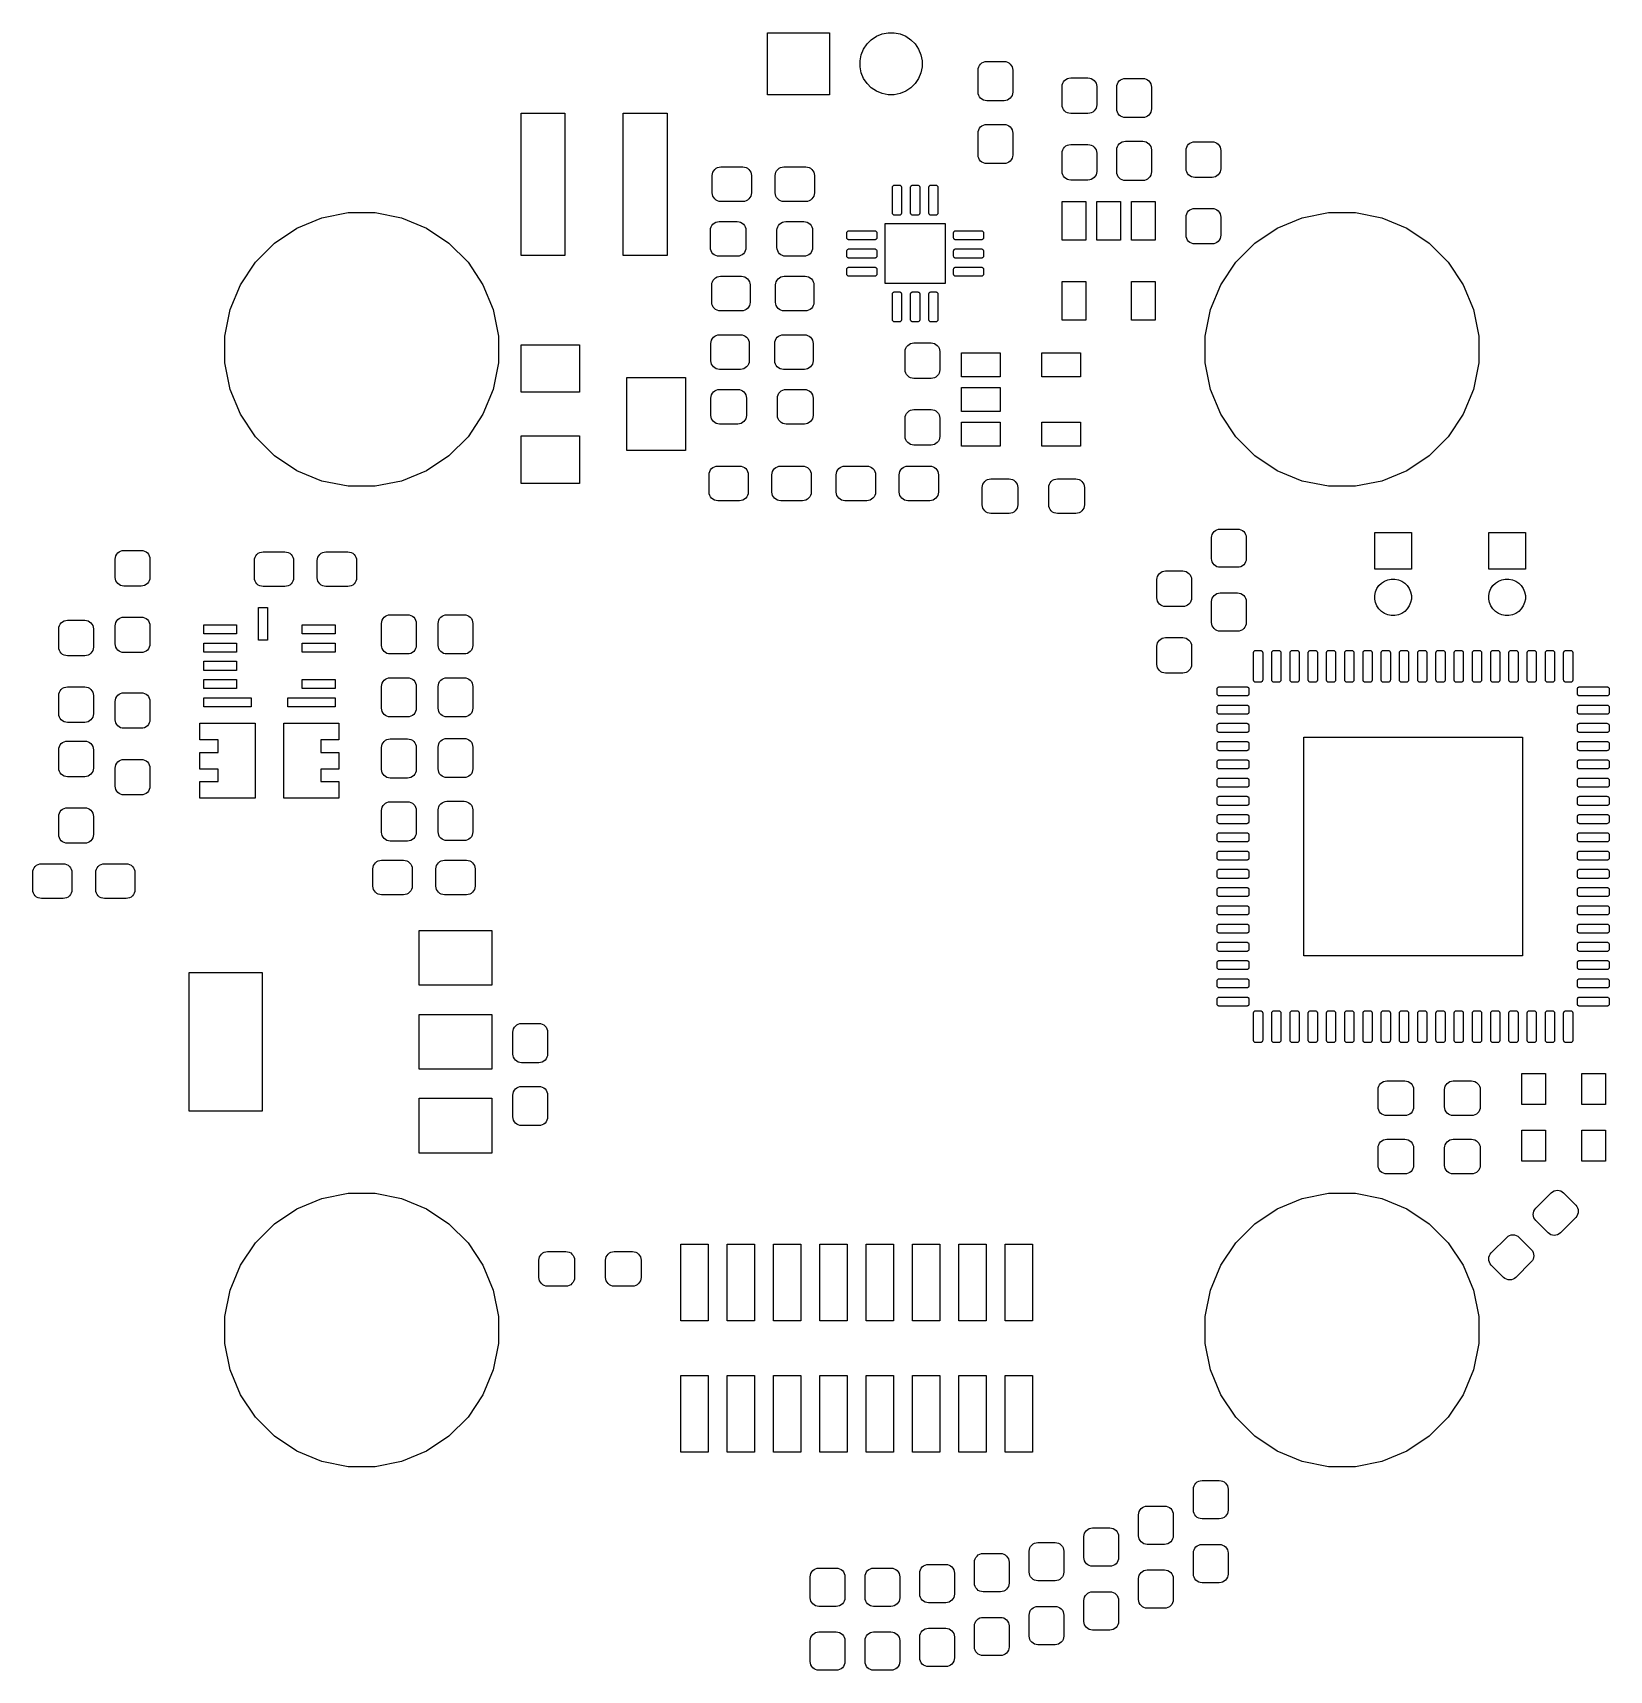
# Model space of a CAD drawing. Extents: x 116.2 to 159.4, y -138 to -93.2.
import ezdxf

# ---------------------------------------------------------------- set-up
doc = ezdxf.new("R2010")
doc.units = 0
doc.layers.add('BLACK', color=7, linetype='CONTINUOUS')

msp = doc.modelspace()

# ---------------------------------------------------------------- linework, layer by layer
at = {"layer": 'BLACK', "linetype": 'CONTINUOUS'}
for p, q in [((136.35, -94.85), (136.35, -93.15)), ((136.35, -93.15), (138.05, -93.15)), ((138.05, -93.15), (138.05, -94.85)), ((139.08, -93.4582), (139.198, -93.3398)), ((139.198, -93.3398), (139.337, -93.2467)), ((139.337, -93.2467), (139.492, -93.1827)), ((139.492, -93.1827), (139.656, -93.15)), ((139.656, -93.15), (139.824, -93.15)), ((139.824, -93.15), (139.988, -93.1827)), ((139.988, -93.1827), (140.143, -93.2467)), ((140.143, -93.2467), (140.282, -93.3398)), ((140.282, -93.3398), (140.4, -93.4582)), ((138.89, -93.9163), (138.923, -93.7521)), ((138.923, -93.7521), (138.987, -93.5974)), ((138.987, -93.5974), (139.08, -93.4582)), ((140.4, -93.4582), (140.493, -93.5974)), ((140.493, -93.5974), (140.557, -93.7521)), ((140.557, -93.7521), (140.59, -93.9163)), ((138.89, -94.0837), (138.89, -93.9163)), ((138.923, -94.2479), (138.89, -94.0837)), ((140.59, -94.0837), (140.557, -94.2479)), ((140.59, -93.9163), (140.59, -94.0837)), ((142.125, -94.175), (142.13, -94.1287)), ((142.125, -94.775), (142.125, -94.175)), ((142.13, -94.1287), (142.143, -94.0841)), ((142.143, -94.0841), (142.165, -94.0431)), ((142.165, -94.0431), (142.195, -94.0071)), ((142.195, -94.0071), (142.231, -93.9775)), ((142.231, -93.9775), (142.272, -93.9556)), ((142.272, -93.9556), (142.316, -93.9421)), ((142.316, -93.9421), (142.362, -93.9375)), ((142.362, -93.9375), (142.838, -93.9375)), ((142.838, -93.9375), (142.884, -93.9421)), ((142.884, -93.9421), (142.928, -93.9556)), ((142.928, -93.9556), (142.969, -93.9775)), ((142.969, -93.9775), (143.005, -94.0071)), ((143.005, -94.0071), (143.035, -94.0431)), ((143.035, -94.0431), (143.057, -94.0841)), ((143.057, -94.0841), (143.07, -94.1287)), ((143.07, -94.1287), (143.075, -94.175)), ((143.075, -94.175), (143.075, -94.775)), ((138.987, -94.4026), (138.923, -94.2479)), ((139.08, -94.5418), (138.987, -94.4026)), ((139.198, -94.6602), (139.08, -94.5418)), ((139.337, -94.7533), (139.198, -94.6602)), ((140.282, -94.6602), (140.143, -94.7533)), ((140.4, -94.5418), (140.282, -94.6602)), ((140.493, -94.4026), (140.4, -94.5418)), ((140.557, -94.2479), (140.493, -94.4026)), ((144.425, -94.625), (144.43, -94.5787)), ((144.425, -95.125), (144.425, -94.625)), ((144.43, -94.5787), (144.443, -94.5341)), ((144.443, -94.5341), (144.465, -94.4931)), ((144.465, -94.4931), (144.495, -94.4571)), ((144.495, -94.4571), (144.531, -94.4275)), ((144.531, -94.4275), (144.572, -94.4056)), ((144.572, -94.4056), (144.616, -94.3921)), ((144.616, -94.3921), (144.662, -94.3875)), ((144.662, -94.3875), (145.137, -94.3875)), ((145.137, -94.3875), (145.184, -94.3921)), ((145.184, -94.3921), (145.228, -94.4056)), ((145.228, -94.4056), (145.269, -94.4275)), ((145.269, -94.4275), (145.305, -94.4571)), ((145.305, -94.4571), (145.335, -94.4931)), ((145.335, -94.4931), (145.357, -94.5341)), ((145.357, -94.5341), (145.37, -94.5787)), ((145.37, -94.5787), (145.375, -94.625)), ((145.375, -94.625), (145.375, -95.125)), ((145.925, -94.6375), (145.93, -94.5912)), ((145.925, -95.2375), (145.925, -94.6375)), ((145.93, -94.5912), (145.943, -94.5466)), ((145.943, -94.5466), (145.965, -94.5056)), ((145.965, -94.5056), (145.995, -94.4696)), ((145.995, -94.4696), (146.031, -94.44)), ((146.031, -94.44), (146.072, -94.4181)), ((146.072, -94.4181), (146.116, -94.4046)), ((146.116, -94.4046), (146.162, -94.4)), ((146.162, -94.4), (146.637, -94.4)), ((146.637, -94.4), (146.684, -94.4046)), ((146.684, -94.4046), (146.728, -94.4181)), ((146.728, -94.4181), (146.769, -94.44)), ((146.769, -94.44), (146.805, -94.4696)), ((146.805, -94.4696), (146.835, -94.5056)), ((146.835, -94.5056), (146.857, -94.5466)), ((146.857, -94.5466), (146.87, -94.5912)), ((146.87, -94.5912), (146.875, -94.6375)), ((146.875, -94.6375), (146.875, -95.2375)), ((138.05, -94.85), (136.35, -94.85)), ((139.492, -94.8173), (139.337, -94.7533)), ((139.656, -94.85), (139.492, -94.8173)), ((139.824, -94.85), (139.656, -94.85)), ((139.988, -94.8173), (139.824, -94.85)), ((140.143, -94.7533), (139.988, -94.8173)), ((142.13, -94.8213), (142.125, -94.775)), ((142.143, -94.8659), (142.13, -94.8213)), ((142.165, -94.9069), (142.143, -94.8659)), ((142.195, -94.9429), (142.165, -94.9069)), ((142.231, -94.9725), (142.195, -94.9429)), ((142.272, -94.9944), (142.231, -94.9725)), ((142.316, -95.0079), (142.272, -94.9944)), ((142.362, -95.0125), (142.316, -95.0079)), ((142.838, -95.0125), (142.362, -95.0125)), ((142.884, -95.0079), (142.838, -95.0125)), ((142.928, -94.9944), (142.884, -95.0079)), ((142.969, -94.9725), (142.928, -94.9944)), ((143.005, -94.9429), (142.969, -94.9725)), ((143.035, -94.9069), (143.005, -94.9429)), ((143.057, -94.8659), (143.035, -94.9069)), ((143.07, -94.8213), (143.057, -94.8659)), ((143.075, -94.775), (143.07, -94.8213)), ((144.43, -95.1713), (144.425, -95.125)), ((145.375, -95.125), (145.37, -95.1713)), ((129.6, -99.25), (129.6, -95.35)), ((129.6, -95.35), (130.8, -95.35)), ((130.8, -95.35), (130.8, -99.25)), ((132.4, -99.25), (132.4, -95.35)), ((132.4, -95.35), (133.6, -95.35)), ((133.6, -95.35), (133.6, -99.25)), ((144.443, -95.2159), (144.43, -95.1713)), ((144.465, -95.2569), (144.443, -95.2159)), ((144.495, -95.2929), (144.465, -95.2569)), ((144.531, -95.3225), (144.495, -95.2929)), ((144.572, -95.3444), (144.531, -95.3225)), ((144.616, -95.3579), (144.572, -95.3444)), ((144.662, -95.3625), (144.616, -95.3579)), ((145.137, -95.3625), (144.662, -95.3625)), ((145.184, -95.3579), (145.137, -95.3625)), ((145.228, -95.3444), (145.184, -95.3579)), ((145.269, -95.3225), (145.228, -95.3444)), ((145.305, -95.2929), (145.269, -95.3225)), ((145.335, -95.2569), (145.305, -95.2929)), ((145.357, -95.2159), (145.335, -95.2569)), ((145.37, -95.1713), (145.357, -95.2159)), ((145.93, -95.2838), (145.925, -95.2375)), ((145.943, -95.3284), (145.93, -95.2838)), ((145.965, -95.3694), (145.943, -95.3284)), ((145.995, -95.4054), (145.965, -95.3694)), ((146.031, -95.435), (145.995, -95.4054)), ((146.072, -95.4569), (146.031, -95.435)), ((146.116, -95.4704), (146.072, -95.4569)), ((146.162, -95.475), (146.116, -95.4704)), ((146.637, -95.475), (146.162, -95.475)), ((146.684, -95.4704), (146.637, -95.475)), ((146.728, -95.4569), (146.684, -95.4704)), ((146.769, -95.435), (146.728, -95.4569)), ((146.805, -95.4054), (146.769, -95.435)), ((146.835, -95.3694), (146.805, -95.4054)), ((146.857, -95.3284), (146.835, -95.3694)), ((146.87, -95.2838), (146.857, -95.3284)), ((146.875, -95.2375), (146.87, -95.2838)), ((142.125, -95.9), (142.13, -95.8537)), ((142.125, -96.5), (142.125, -95.9)), ((142.13, -95.8537), (142.143, -95.8091)), ((142.143, -95.8091), (142.165, -95.7681)), ((142.165, -95.7681), (142.195, -95.7321)), ((142.195, -95.7321), (142.231, -95.7025)), ((142.231, -95.7025), (142.272, -95.6806)), ((142.272, -95.6806), (142.316, -95.6671)), ((142.316, -95.6671), (142.362, -95.6625)), ((142.362, -95.6625), (142.838, -95.6625)), ((142.838, -95.6625), (142.884, -95.6671)), ((142.884, -95.6671), (142.928, -95.6806)), ((142.928, -95.6806), (142.969, -95.7025)), ((142.969, -95.7025), (143.005, -95.7321)), ((143.005, -95.7321), (143.035, -95.7681)), ((143.035, -95.7681), (143.057, -95.8091)), ((143.057, -95.8091), (143.07, -95.8537)), ((143.07, -95.8537), (143.075, -95.9)), ((143.075, -95.9), (143.075, -96.5)), ((144.425, -96.45), (144.43, -96.4037)), ((144.425, -96.95), (144.425, -96.45)), ((144.43, -96.4037), (144.443, -96.3591)), ((144.443, -96.3591), (144.465, -96.3181)), ((144.465, -96.3181), (144.495, -96.2821)), ((144.495, -96.2821), (144.531, -96.2525)), ((144.531, -96.2525), (144.572, -96.2306)), ((144.572, -96.2306), (144.616, -96.2171)), ((144.616, -96.2171), (144.662, -96.2125)), ((144.662, -96.2125), (145.137, -96.2125)), ((145.137, -96.2125), (145.184, -96.2171)), ((145.184, -96.2171), (145.228, -96.2306)), ((145.228, -96.2306), (145.269, -96.2525)), ((145.269, -96.2525), (145.305, -96.2821)), ((145.305, -96.2821), (145.335, -96.3181)), ((145.335, -96.3181), (145.357, -96.3591)), ((145.357, -96.3591), (145.37, -96.4037)), ((145.37, -96.4037), (145.375, -96.45)), ((145.375, -96.45), (145.375, -96.95)), ((145.925, -96.3625), (145.93, -96.3162)), ((145.925, -96.9625), (145.925, -96.3625)), ((145.93, -96.3162), (145.943, -96.2716)), ((145.943, -96.2716), (145.965, -96.2306)), ((145.965, -96.2306), (145.995, -96.1946)), ((145.995, -96.1946), (146.031, -96.165)), ((146.031, -96.165), (146.072, -96.1431)), ((146.072, -96.1431), (146.116, -96.1296)), ((146.116, -96.1296), (146.162, -96.125)), ((146.162, -96.125), (146.637, -96.125)), ((146.637, -96.125), (146.684, -96.1296)), ((146.684, -96.1296), (146.728, -96.1431)), ((146.728, -96.1431), (146.769, -96.165)), ((146.769, -96.165), (146.805, -96.1946)), ((146.805, -96.1946), (146.835, -96.2306)), ((146.835, -96.2306), (146.857, -96.2716)), ((146.857, -96.2716), (146.87, -96.3162)), ((146.87, -96.3162), (146.875, -96.3625)), ((146.875, -96.3625), (146.875, -96.9625)), ((147.825, -96.375), (147.83, -96.3287)), ((147.825, -96.875), (147.825, -96.375)), ((147.83, -96.3287), (147.843, -96.2841)), ((147.843, -96.2841), (147.865, -96.2431)), ((147.865, -96.2431), (147.895, -96.2071)), ((147.895, -96.2071), (147.931, -96.1775)), ((147.931, -96.1775), (147.972, -96.1556)), ((147.972, -96.1556), (148.016, -96.1421)), ((148.016, -96.1421), (148.062, -96.1375)), ((148.062, -96.1375), (148.537, -96.1375)), ((148.537, -96.1375), (148.584, -96.1421)), ((148.584, -96.1421), (148.628, -96.1556)), ((148.628, -96.1556), (148.669, -96.1775)), ((148.669, -96.1775), (148.705, -96.2071)), ((148.705, -96.2071), (148.735, -96.2431)), ((148.735, -96.2431), (148.757, -96.2841)), ((148.757, -96.2841), (148.77, -96.3287)), ((148.77, -96.3287), (148.775, -96.375)), ((148.775, -96.375), (148.775, -96.875)), ((134.878, -96.9306), (134.907, -96.8946)), ((134.907, -96.8946), (134.943, -96.865)), ((134.943, -96.865), (134.984, -96.8431)), ((134.984, -96.8431), (135.029, -96.8296)), ((135.029, -96.8296), (135.075, -96.825)), ((135.075, -96.825), (135.675, -96.825)), ((135.675, -96.825), (135.721, -96.8296)), ((135.721, -96.8296), (135.766, -96.8431)), ((135.766, -96.8431), (135.807, -96.865)), ((135.807, -96.865), (135.843, -96.8946)), ((135.843, -96.8946), (135.872, -96.9306)), ((136.603, -96.9306), (136.632, -96.8946)), ((136.632, -96.8946), (136.668, -96.865)), ((136.668, -96.865), (136.709, -96.8431)), ((136.709, -96.8431), (136.754, -96.8296)), ((136.754, -96.8296), (136.8, -96.825)), ((136.8, -96.825), (137.4, -96.825)), ((137.4, -96.825), (137.446, -96.8296)), ((137.446, -96.8296), (137.491, -96.8431)), ((137.491, -96.8431), (137.532, -96.865)), ((137.532, -96.865), (137.568, -96.8946)), ((137.568, -96.8946), (137.597, -96.9306)), ((142.13, -96.5463), (142.125, -96.5)), ((142.143, -96.5909), (142.13, -96.5463)), ((142.165, -96.6319), (142.143, -96.5909)), ((142.195, -96.6679), (142.165, -96.6319)), ((142.231, -96.6975), (142.195, -96.6679)), ((142.272, -96.7194), (142.231, -96.6975)), ((142.316, -96.7329), (142.272, -96.7194)), ((142.362, -96.7375), (142.316, -96.7329)), ((142.838, -96.7375), (142.362, -96.7375)), ((142.884, -96.7329), (142.838, -96.7375)), ((142.928, -96.7194), (142.884, -96.7329)), ((142.969, -96.6975), (142.928, -96.7194)), ((143.005, -96.6679), (142.969, -96.6975)), ((143.035, -96.6319), (143.005, -96.6679)), ((143.057, -96.5909), (143.035, -96.6319)), ((143.07, -96.5463), (143.057, -96.5909)), ((143.075, -96.5), (143.07, -96.5463)), ((147.83, -96.9213), (147.825, -96.875)), ((147.843, -96.9659), (147.83, -96.9213)), ((148.77, -96.9213), (148.757, -96.9659)), ((148.775, -96.875), (148.77, -96.9213)), ((134.838, -97.0625), (134.842, -97.0162)), ((134.838, -97.5375), (134.838, -97.0625)), ((134.842, -97.0162), (134.856, -96.9716)), ((134.856, -96.9716), (134.878, -96.9306)), ((135.872, -96.9306), (135.894, -96.9716)), ((135.894, -96.9716), (135.908, -97.0162)), ((135.908, -97.0162), (135.912, -97.0625)), ((135.912, -97.0625), (135.912, -97.5375)), ((136.562, -97.0625), (136.567, -97.0162)), ((136.562, -97.5375), (136.562, -97.0625)), ((136.567, -97.0162), (136.581, -96.9716)), ((136.581, -96.9716), (136.603, -96.9306)), ((137.597, -96.9306), (137.619, -96.9716)), ((137.619, -96.9716), (137.633, -97.0162)), ((137.633, -97.0162), (137.637, -97.0625)), ((137.637, -97.0625), (137.637, -97.5375)), ((139.775, -97.3875), (139.776, -97.3753)), ((139.776, -97.3753), (139.78, -97.3636)), ((139.78, -97.3636), (139.786, -97.3528)), ((139.786, -97.3528), (139.793, -97.3433)), ((139.793, -97.3433), (139.803, -97.3355)), ((139.803, -97.3355), (139.814, -97.3298)), ((139.814, -97.3298), (139.825, -97.3262)), ((139.825, -97.3262), (139.838, -97.325)), ((139.838, -97.325), (139.963, -97.325)), ((139.963, -97.325), (139.975, -97.3262)), ((139.975, -97.3262), (139.986, -97.3298)), ((139.986, -97.3298), (139.997, -97.3355)), ((139.997, -97.3355), (140.007, -97.3433)), ((140.007, -97.3433), (140.014, -97.3528)), ((140.014, -97.3528), (140.02, -97.3636)), ((140.02, -97.3636), (140.024, -97.3753)), ((140.024, -97.3753), (140.025, -97.3875)), ((140.275, -97.3875), (140.276, -97.3753)), ((140.276, -97.3753), (140.28, -97.3636)), ((140.28, -97.3636), (140.286, -97.3528)), ((140.286, -97.3528), (140.293, -97.3433)), ((140.293, -97.3433), (140.303, -97.3355)), ((140.303, -97.3355), (140.314, -97.3298)), ((140.314, -97.3298), (140.325, -97.3262)), ((140.325, -97.3262), (140.338, -97.325)), ((140.338, -97.325), (140.463, -97.325)), ((140.463, -97.325), (140.475, -97.3262)), ((140.475, -97.3262), (140.486, -97.3298)), ((140.486, -97.3298), (140.497, -97.3355)), ((140.497, -97.3355), (140.507, -97.3433)), ((140.507, -97.3433), (140.514, -97.3528)), ((140.514, -97.3528), (140.52, -97.3636)), ((140.52, -97.3636), (140.524, -97.3753)), ((140.524, -97.3753), (140.525, -97.3875)), ((140.775, -97.3875), (140.776, -97.3753)), ((140.776, -97.3753), (140.78, -97.3636)), ((140.78, -97.3636), (140.786, -97.3528)), ((140.786, -97.3528), (140.793, -97.3433)), ((140.793, -97.3433), (140.803, -97.3355)), ((140.803, -97.3355), (140.814, -97.3298)), ((140.814, -97.3298), (140.825, -97.3262)), ((140.825, -97.3262), (140.838, -97.325)), ((140.838, -97.325), (140.963, -97.325)), ((140.963, -97.325), (140.975, -97.3262)), ((140.975, -97.3262), (140.986, -97.3298)), ((140.986, -97.3298), (140.997, -97.3355)), ((140.997, -97.3355), (141.007, -97.3433)), ((141.007, -97.3433), (141.014, -97.3528)), ((141.014, -97.3528), (141.02, -97.3636)), ((141.02, -97.3636), (141.024, -97.3753)), ((141.024, -97.3753), (141.025, -97.3875)), ((144.43, -96.9963), (144.425, -96.95)), ((144.443, -97.0409), (144.43, -96.9963)), ((144.465, -97.0819), (144.443, -97.0409)), ((144.495, -97.1179), (144.465, -97.0819)), ((144.531, -97.1475), (144.495, -97.1179)), ((144.572, -97.1694), (144.531, -97.1475)), ((144.616, -97.1829), (144.572, -97.1694)), ((144.662, -97.1875), (144.616, -97.1829)), ((145.137, -97.1875), (144.662, -97.1875)), ((145.184, -97.1829), (145.137, -97.1875)), ((145.228, -97.1694), (145.184, -97.1829)), ((145.269, -97.1475), (145.228, -97.1694)), ((145.305, -97.1179), (145.269, -97.1475)), ((145.335, -97.0819), (145.305, -97.1179)), ((145.357, -97.0409), (145.335, -97.0819)), ((145.37, -96.9963), (145.357, -97.0409)), ((145.375, -96.95), (145.37, -96.9963)), ((145.93, -97.0088), (145.925, -96.9625)), ((145.943, -97.0534), (145.93, -97.0088)), ((145.965, -97.0944), (145.943, -97.0534)), ((145.995, -97.1304), (145.965, -97.0944)), ((146.031, -97.16), (145.995, -97.1304)), ((146.072, -97.1819), (146.031, -97.16)), ((146.116, -97.1954), (146.072, -97.1819)), ((146.162, -97.2), (146.116, -97.1954)), ((146.637, -97.2), (146.162, -97.2)), ((146.684, -97.1954), (146.637, -97.2)), ((146.728, -97.1819), (146.684, -97.1954)), ((146.769, -97.16), (146.728, -97.1819)), ((146.805, -97.1304), (146.769, -97.16)), ((146.835, -97.0944), (146.805, -97.1304)), ((146.857, -97.0534), (146.835, -97.0944)), ((146.87, -97.0088), (146.857, -97.0534)), ((146.875, -96.9625), (146.87, -97.0088)), ((147.865, -97.0069), (147.843, -96.9659)), ((147.895, -97.0429), (147.865, -97.0069)), ((147.931, -97.0725), (147.895, -97.0429)), ((147.972, -97.0944), (147.931, -97.0725)), ((148.016, -97.1079), (147.972, -97.0944)), ((148.062, -97.1125), (148.016, -97.1079)), ((148.537, -97.1125), (148.062, -97.1125)), ((148.584, -97.1079), (148.537, -97.1125)), ((148.628, -97.0944), (148.584, -97.1079)), ((148.669, -97.0725), (148.628, -97.0944)), ((148.705, -97.0429), (148.669, -97.0725)), ((148.735, -97.0069), (148.705, -97.0429)), ((148.757, -96.9659), (148.735, -97.0069)), ((134.842, -97.5838), (134.838, -97.5375)), ((134.856, -97.6284), (134.842, -97.5838)), ((134.878, -97.6694), (134.856, -97.6284)), ((134.907, -97.7054), (134.878, -97.6694)), ((134.943, -97.735), (134.907, -97.7054)), ((134.984, -97.7569), (134.943, -97.735)), ((135.029, -97.7704), (134.984, -97.7569)), ((135.075, -97.775), (135.029, -97.7704)), ((135.675, -97.775), (135.075, -97.775)), ((135.721, -97.7704), (135.675, -97.775)), ((135.766, -97.7569), (135.721, -97.7704)), ((135.807, -97.735), (135.766, -97.7569)), ((135.843, -97.7054), (135.807, -97.735)), ((135.872, -97.6694), (135.843, -97.7054)), ((135.894, -97.6284), (135.872, -97.6694)), ((135.908, -97.5838), (135.894, -97.6284)), ((135.912, -97.5375), (135.908, -97.5838)), ((136.567, -97.5838), (136.562, -97.5375)), ((136.581, -97.6284), (136.567, -97.5838)), ((136.603, -97.6694), (136.581, -97.6284)), ((136.632, -97.7054), (136.603, -97.6694)), ((136.668, -97.735), (136.632, -97.7054)), ((136.709, -97.7569), (136.668, -97.735)), ((136.754, -97.7704), (136.709, -97.7569)), ((136.8, -97.775), (136.754, -97.7704)), ((137.4, -97.775), (136.8, -97.775)), ((137.446, -97.7704), (137.4, -97.775)), ((137.491, -97.7569), (137.446, -97.7704)), ((137.532, -97.735), (137.491, -97.7569)), ((137.568, -97.7054), (137.532, -97.735)), ((137.597, -97.6694), (137.568, -97.7054)), ((137.619, -97.6284), (137.597, -97.6694)), ((137.633, -97.5838), (137.619, -97.6284)), ((137.637, -97.5375), (137.633, -97.5838)), ((139.775, -98.0875), (139.775, -97.3875)), ((140.025, -97.3875), (140.025, -98.0875)), ((140.275, -98.0875), (140.275, -97.3875)), ((140.525, -97.3875), (140.525, -98.0875)), ((140.775, -98.0875), (140.775, -97.3875)), ((141.025, -97.3875), (141.025, -98.0875)), ((144.425, -98.83), (144.425, -97.77)), ((144.425, -97.77), (145.075, -97.77)), ((145.075, -97.77), (145.075, -98.83)), ((145.375, -98.83), (145.375, -97.77)), ((145.375, -97.77), (146.025, -97.77)), ((146.025, -97.77), (146.025, -98.83)), ((146.325, -98.83), (146.325, -97.77)), ((146.325, -97.77), (146.975, -97.77)), ((146.975, -97.77), (146.975, -98.83)), ((123.454, -98.5067), (124.136, -98.2241)), ((124.136, -98.2241), (124.861, -98.0799)), ((124.861, -98.0799), (125.599, -98.0799)), ((125.599, -98.0799), (126.324, -98.2241)), ((126.324, -98.2241), (127.006, -98.5067)), ((139.776, -98.0997), (139.775, -98.0875)), ((139.78, -98.1114), (139.776, -98.0997)), ((139.786, -98.1222), (139.78, -98.1114)), ((139.793, -98.1317), (139.786, -98.1222)), ((139.803, -98.1395), (139.793, -98.1317)), ((139.814, -98.1452), (139.803, -98.1395)), ((139.825, -98.1488), (139.814, -98.1452)), ((139.838, -98.15), (139.825, -98.1488)), ((139.963, -98.15), (139.838, -98.15)), ((139.975, -98.1488), (139.963, -98.15)), ((139.986, -98.1452), (139.975, -98.1488)), ((139.997, -98.1395), (139.986, -98.1452)), ((140.007, -98.1317), (139.997, -98.1395)), ((140.014, -98.1222), (140.007, -98.1317)), ((140.02, -98.1114), (140.014, -98.1222)), ((140.024, -98.0997), (140.02, -98.1114)), ((140.025, -98.0875), (140.024, -98.0997)), ((140.276, -98.0997), (140.275, -98.0875)), ((140.28, -98.1114), (140.276, -98.0997)), ((140.286, -98.1222), (140.28, -98.1114)), ((140.293, -98.1317), (140.286, -98.1222)), ((140.303, -98.1395), (140.293, -98.1317)), ((140.314, -98.1452), (140.303, -98.1395)), ((140.325, -98.1488), (140.314, -98.1452)), ((140.338, -98.15), (140.325, -98.1488)), ((140.463, -98.15), (140.338, -98.15)), ((140.475, -98.1488), (140.463, -98.15)), ((140.486, -98.1452), (140.475, -98.1488)), ((140.497, -98.1395), (140.486, -98.1452)), ((140.507, -98.1317), (140.497, -98.1395)), ((140.514, -98.1222), (140.507, -98.1317)), ((140.52, -98.1114), (140.514, -98.1222)), ((140.524, -98.0997), (140.52, -98.1114)), ((140.525, -98.0875), (140.524, -98.0997)), ((140.776, -98.0997), (140.775, -98.0875)), ((140.78, -98.1114), (140.776, -98.0997)), ((140.786, -98.1222), (140.78, -98.1114)), ((140.793, -98.1317), (140.786, -98.1222)), ((140.803, -98.1395), (140.793, -98.1317)), ((140.814, -98.1452), (140.803, -98.1395)), ((140.825, -98.1488), (140.814, -98.1452)), ((140.838, -98.15), (140.825, -98.1488)), ((140.963, -98.15), (140.838, -98.15)), ((140.975, -98.1488), (140.963, -98.15)), ((140.986, -98.1452), (140.975, -98.1488)), ((140.997, -98.1395), (140.986, -98.1452)), ((141.007, -98.1317), (140.997, -98.1395)), ((141.014, -98.1222), (141.007, -98.1317)), ((141.02, -98.1114), (141.014, -98.1222)), ((141.024, -98.0997), (141.02, -98.1114)), ((141.025, -98.0875), (141.024, -98.0997)), ((147.825, -98.2), (147.83, -98.1537)), ((147.825, -98.7), (147.825, -98.2)), ((147.83, -98.1537), (147.843, -98.1091)), ((147.843, -98.1091), (147.865, -98.0681)), ((147.865, -98.0681), (147.895, -98.0321)), ((147.895, -98.0321), (147.931, -98.0025)), ((147.931, -98.0025), (147.972, -97.9806)), ((147.972, -97.9806), (148.016, -97.9671)), ((148.016, -97.9671), (148.062, -97.9625)), ((148.062, -97.9625), (148.537, -97.9625)), ((148.537, -97.9625), (148.584, -97.9671)), ((148.584, -97.9671), (148.628, -97.9806)), ((148.628, -97.9806), (148.669, -98.0025)), ((148.669, -98.0025), (148.705, -98.0321)), ((148.705, -98.0321), (148.735, -98.0681)), ((148.735, -98.0681), (148.757, -98.1091)), ((148.757, -98.1091), (148.77, -98.1537)), ((148.77, -98.1537), (148.775, -98.2)), ((148.775, -98.2), (148.775, -98.7)), ((150.324, -98.5067), (151.006, -98.2241)), ((151.006, -98.2241), (151.731, -98.0799)), ((151.731, -98.0799), (152.469, -98.0799)), ((152.469, -98.0799), (153.194, -98.2241)), ((153.194, -98.2241), (153.876, -98.5067)), ((122.839, -98.9171), (123.454, -98.5067)), ((127.006, -98.5067), (127.62, -98.9171)), ((134.787, -98.5625), (134.792, -98.5162)), ((134.787, -99.0375), (134.787, -98.5625)), ((134.792, -98.5162), (134.806, -98.4716)), ((134.806, -98.4716), (134.828, -98.4306)), ((134.828, -98.4306), (134.857, -98.3946)), ((134.857, -98.3946), (134.893, -98.365)), ((134.893, -98.365), (134.934, -98.3431)), ((134.934, -98.3431), (134.979, -98.3296)), ((134.979, -98.3296), (135.025, -98.325)), ((135.025, -98.325), (135.525, -98.325)), ((135.525, -98.325), (135.571, -98.3296)), ((135.571, -98.3296), (135.616, -98.3431)), ((135.616, -98.3431), (135.657, -98.365)), ((135.657, -98.365), (135.693, -98.3946)), ((135.693, -98.3946), (135.722, -98.4306)), ((135.722, -98.4306), (135.744, -98.4716)), ((135.744, -98.4716), (135.758, -98.5162)), ((135.758, -98.5162), (135.762, -98.5625)), ((135.762, -98.5625), (135.762, -99.0375)), ((136.612, -98.5625), (136.617, -98.5162)), ((136.612, -99.0375), (136.612, -98.5625)), ((136.617, -98.5162), (136.631, -98.4716)), ((136.631, -98.4716), (136.653, -98.4306)), ((136.653, -98.4306), (136.682, -98.3946)), ((136.682, -98.3946), (136.718, -98.365)), ((136.718, -98.365), (136.759, -98.3431)), ((136.759, -98.3431), (136.804, -98.3296)), ((136.804, -98.3296), (136.85, -98.325)), ((136.85, -98.325), (137.35, -98.325)), ((137.35, -98.325), (137.396, -98.3296)), ((137.396, -98.3296), (137.441, -98.3431)), ((137.441, -98.3431), (137.482, -98.365)), ((137.482, -98.365), (137.518, -98.3946)), ((137.518, -98.3946), (137.547, -98.4306)), ((137.547, -98.4306), (137.569, -98.4716)), ((137.569, -98.4716), (137.583, -98.5162)), ((137.583, -98.5162), (137.588, -98.5625)), ((137.588, -98.5625), (137.588, -99.0375)), ((138.525, -98.6375), (138.526, -98.6253)), ((138.525, -98.7625), (138.525, -98.6375)), ((138.526, -98.6253), (138.53, -98.6136)), ((138.53, -98.6136), (138.536, -98.6028)), ((138.536, -98.6028), (138.543, -98.5933)), ((138.543, -98.5933), (138.553, -98.5855)), ((138.553, -98.5855), (138.564, -98.5798)), ((138.564, -98.5798), (138.575, -98.5762)), ((138.575, -98.5762), (138.588, -98.575)), ((138.588, -98.575), (139.287, -98.575)), ((139.287, -98.575), (139.3, -98.5762)), ((139.3, -98.5762), (139.311, -98.5798)), ((139.311, -98.5798), (139.322, -98.5855)), ((139.322, -98.5855), (139.332, -98.5933)), ((139.332, -98.5933), (139.339, -98.6028)), ((139.339, -98.6028), (139.345, -98.6136)), ((139.345, -98.6136), (139.349, -98.6253)), ((139.349, -98.6253), (139.35, -98.6375)), ((139.35, -98.6375), (139.35, -98.7625)), ((139.575, -100.025), (139.575, -98.375)), ((139.575, -98.375), (141.225, -98.375)), ((141.225, -98.375), (141.225, -100.025)), ((141.45, -98.6375), (141.451, -98.6253)), ((141.45, -98.7625), (141.45, -98.6375)), ((141.451, -98.6253), (141.455, -98.6136)), ((141.455, -98.6136), (141.461, -98.6028)), ((141.461, -98.6028), (141.468, -98.5933)), ((141.468, -98.5933), (141.478, -98.5855)), ((141.478, -98.5855), (141.489, -98.5798)), ((141.489, -98.5798), (141.5, -98.5762)), ((141.5, -98.5762), (141.512, -98.575)), ((141.512, -98.575), (142.213, -98.575)), ((142.213, -98.575), (142.225, -98.5762)), ((142.225, -98.5762), (142.236, -98.5798)), ((142.236, -98.5798), (142.247, -98.5855)), ((142.247, -98.5855), (142.257, -98.5933)), ((142.257, -98.5933), (142.264, -98.6028)), ((142.264, -98.6028), (142.27, -98.6136)), ((142.27, -98.6136), (142.274, -98.6253)), ((142.274, -98.6253), (142.275, -98.6375)), ((142.275, -98.6375), (142.275, -98.7625)), ((147.83, -98.7463), (147.825, -98.7)), ((148.775, -98.7), (148.77, -98.7463)), ((149.71, -98.9171), (150.324, -98.5067)), ((153.876, -98.5067), (154.49, -98.9171)), ((122.317, -99.4395), (122.839, -98.9171)), ((127.62, -98.9171), (128.143, -99.4395)), ((134.792, -99.0838), (134.787, -99.0375)), ((134.806, -99.1284), (134.792, -99.0838)), ((134.828, -99.1694), (134.806, -99.1284)), ((134.857, -99.2054), (134.828, -99.1694)), ((135.722, -99.1694), (135.693, -99.2054)), ((135.744, -99.1284), (135.722, -99.1694)), ((135.758, -99.0838), (135.744, -99.1284)), ((135.762, -99.0375), (135.758, -99.0838)), ((136.617, -99.0838), (136.612, -99.0375)), ((136.631, -99.1284), (136.617, -99.0838)), ((136.653, -99.1694), (136.631, -99.1284)), ((136.682, -99.2054), (136.653, -99.1694)), ((137.547, -99.1694), (137.518, -99.2054)), ((137.569, -99.1284), (137.547, -99.1694)), ((137.583, -99.0838), (137.569, -99.1284)), ((137.588, -99.0375), (137.583, -99.0838)), ((138.526, -98.7747), (138.525, -98.7625)), ((138.525, -99.1375), (138.526, -99.1253)), ((138.525, -99.2625), (138.525, -99.1375)), ((138.53, -98.7864), (138.526, -98.7747)), ((138.526, -99.1253), (138.53, -99.1136)), ((138.536, -98.7972), (138.53, -98.7864)), ((138.53, -99.1136), (138.536, -99.1028)), ((138.543, -98.8067), (138.536, -98.7972)), ((138.536, -99.1028), (138.543, -99.0933)), ((138.553, -98.8145), (138.543, -98.8067)), ((138.543, -99.0933), (138.553, -99.0855)), ((138.564, -98.8202), (138.553, -98.8145)), ((138.553, -99.0855), (138.564, -99.0798)), ((138.575, -98.8238), (138.564, -98.8202)), ((138.564, -99.0798), (138.575, -99.0762)), ((138.588, -98.825), (138.575, -98.8238)), ((138.575, -99.0762), (138.588, -99.075)), ((139.287, -98.825), (138.588, -98.825)), ((138.588, -99.075), (139.287, -99.075)), ((139.3, -98.8238), (139.287, -98.825)), ((139.287, -99.075), (139.3, -99.0762)), ((139.311, -98.8202), (139.3, -98.8238)), ((139.3, -99.0762), (139.311, -99.0798)), ((139.322, -98.8145), (139.311, -98.8202)), ((139.311, -99.0798), (139.322, -99.0855)), ((139.332, -98.8067), (139.322, -98.8145)), ((139.322, -99.0855), (139.332, -99.0933)), ((139.339, -98.7972), (139.332, -98.8067)), ((139.332, -99.0933), (139.339, -99.1028)), ((139.345, -98.7864), (139.339, -98.7972)), ((139.339, -99.1028), (139.345, -99.1136)), ((139.349, -98.7747), (139.345, -98.7864)), ((139.345, -99.1136), (139.349, -99.1253)), ((139.35, -98.7625), (139.349, -98.7747)), ((139.349, -99.1253), (139.35, -99.1375)), ((139.35, -99.1375), (139.35, -99.2625)), ((141.451, -98.7747), (141.45, -98.7625)), ((141.45, -99.1375), (141.451, -99.1253)), ((141.45, -99.2625), (141.45, -99.1375)), ((141.455, -98.7864), (141.451, -98.7747)), ((141.451, -99.1253), (141.455, -99.1136)), ((141.461, -98.7972), (141.455, -98.7864)), ((141.455, -99.1136), (141.461, -99.1028)), ((141.468, -98.8067), (141.461, -98.7972)), ((141.461, -99.1028), (141.468, -99.0933)), ((141.478, -98.8145), (141.468, -98.8067)), ((141.468, -99.0933), (141.478, -99.0855)), ((141.489, -98.8202), (141.478, -98.8145)), ((141.478, -99.0855), (141.489, -99.0798)), ((141.5, -98.8238), (141.489, -98.8202)), ((141.489, -99.0798), (141.5, -99.0762)), ((141.512, -98.825), (141.5, -98.8238)), ((141.5, -99.0762), (141.512, -99.075)), ((142.213, -98.825), (141.512, -98.825)), ((141.512, -99.075), (142.213, -99.075)), ((142.225, -98.8238), (142.213, -98.825)), ((142.213, -99.075), (142.225, -99.0762)), ((142.236, -98.8202), (142.225, -98.8238)), ((142.225, -99.0762), (142.236, -99.0798)), ((142.247, -98.8145), (142.236, -98.8202)), ((142.236, -99.0798), (142.247, -99.0855)), ((142.257, -98.8067), (142.247, -98.8145)), ((142.247, -99.0855), (142.257, -99.0933)), ((142.264, -98.7972), (142.257, -98.8067)), ((142.257, -99.0933), (142.264, -99.1028)), ((142.27, -98.7864), (142.264, -98.7972)), ((142.264, -99.1028), (142.27, -99.1136)), ((142.274, -98.7747), (142.27, -98.7864)), ((142.27, -99.1136), (142.274, -99.1253)), ((142.275, -98.7625), (142.274, -98.7747)), ((142.274, -99.1253), (142.275, -99.1375)), ((142.275, -99.1375), (142.275, -99.2625)), ((145.075, -98.83), (144.425, -98.83)), ((146.025, -98.83), (145.375, -98.83)), ((146.975, -98.83), (146.325, -98.83)), ((147.843, -98.7909), (147.83, -98.7463)), ((147.865, -98.8319), (147.843, -98.7909)), ((147.895, -98.8679), (147.865, -98.8319)), ((147.931, -98.8975), (147.895, -98.8679)), ((147.972, -98.9194), (147.931, -98.8975)), ((148.016, -98.9329), (147.972, -98.9194)), ((148.062, -98.9375), (148.016, -98.9329)), ((148.537, -98.9375), (148.062, -98.9375)), ((148.584, -98.9329), (148.537, -98.9375)), ((148.628, -98.9194), (148.584, -98.9329)), ((148.669, -98.8975), (148.628, -98.9194)), ((148.705, -98.8679), (148.669, -98.8975)), ((148.735, -98.8319), (148.705, -98.8679)), ((148.757, -98.7909), (148.735, -98.8319)), ((148.77, -98.7463), (148.757, -98.7909)), ((149.187, -99.4395), (149.71, -98.9171)), ((154.49, -98.9171), (155.013, -99.4395)), ((121.907, -100.054), (122.317, -99.4395)), ((128.143, -99.4395), (128.553, -100.054)), ((130.8, -99.25), (129.6, -99.25)), ((133.6, -99.25), (132.4, -99.25)), ((134.893, -99.235), (134.857, -99.2054)), ((134.934, -99.2569), (134.893, -99.235)), ((134.979, -99.2704), (134.934, -99.2569)), ((135.025, -99.275), (134.979, -99.2704)), ((135.525, -99.275), (135.025, -99.275)), ((135.571, -99.2704), (135.525, -99.275)), ((135.616, -99.2569), (135.571, -99.2704)), ((135.657, -99.235), (135.616, -99.2569)), ((135.693, -99.2054), (135.657, -99.235)), ((136.718, -99.235), (136.682, -99.2054)), ((136.759, -99.2569), (136.718, -99.235)), ((136.804, -99.2704), (136.759, -99.2569)), ((136.85, -99.275), (136.804, -99.2704)), ((137.35, -99.275), (136.85, -99.275)), ((137.396, -99.2704), (137.35, -99.275)), ((137.441, -99.2569), (137.396, -99.2704)), ((137.482, -99.235), (137.441, -99.2569)), ((137.518, -99.2054), (137.482, -99.235)), ((138.526, -99.2747), (138.525, -99.2625)), ((138.53, -99.2864), (138.526, -99.2747)), ((138.526, -99.6253), (138.53, -99.6136)), ((138.536, -99.2972), (138.53, -99.2864)), ((138.53, -99.6136), (138.536, -99.6028)), ((138.543, -99.3067), (138.536, -99.2972)), ((138.536, -99.6028), (138.543, -99.5933)), ((138.553, -99.3145), (138.543, -99.3067)), ((138.543, -99.5933), (138.553, -99.5855)), ((138.564, -99.3202), (138.553, -99.3145)), ((138.553, -99.5855), (138.564, -99.5798)), ((138.575, -99.3238), (138.564, -99.3202)), ((138.564, -99.5798), (138.575, -99.5762)), ((138.588, -99.325), (138.575, -99.3238)), ((138.575, -99.5762), (138.588, -99.575)), ((139.287, -99.325), (138.588, -99.325)), ((138.588, -99.575), (139.287, -99.575)), ((139.3, -99.3238), (139.287, -99.325)), ((139.287, -99.575), (139.3, -99.5762)), ((139.311, -99.3202), (139.3, -99.3238)), ((139.3, -99.5762), (139.311, -99.5798)), ((139.322, -99.3145), (139.311, -99.3202)), ((139.311, -99.5798), (139.322, -99.5855)), ((139.332, -99.3067), (139.322, -99.3145)), ((139.322, -99.5855), (139.332, -99.5933)), ((139.339, -99.2972), (139.332, -99.3067)), ((139.332, -99.5933), (139.339, -99.6028)), ((139.345, -99.2864), (139.339, -99.2972)), ((139.339, -99.6028), (139.345, -99.6136)), ((139.349, -99.2747), (139.345, -99.2864)), ((139.345, -99.6136), (139.349, -99.6253)), ((139.35, -99.2625), (139.349, -99.2747)), ((141.451, -99.2747), (141.45, -99.2625)), ((141.455, -99.2864), (141.451, -99.2747)), ((141.451, -99.6253), (141.455, -99.6136)), ((141.461, -99.2972), (141.455, -99.2864)), ((141.455, -99.6136), (141.461, -99.6028)), ((141.468, -99.3067), (141.461, -99.2972)), ((141.461, -99.6028), (141.468, -99.5933)), ((141.478, -99.3145), (141.468, -99.3067)), ((141.468, -99.5933), (141.478, -99.5855)), ((141.489, -99.3202), (141.478, -99.3145)), ((141.478, -99.5855), (141.489, -99.5798)), ((141.5, -99.3238), (141.489, -99.3202)), ((141.489, -99.5798), (141.5, -99.5762)), ((141.512, -99.325), (141.5, -99.3238)), ((141.5, -99.5762), (141.512, -99.575)), ((142.213, -99.325), (141.512, -99.325)), ((141.512, -99.575), (142.213, -99.575)), ((142.225, -99.3238), (142.213, -99.325)), ((142.213, -99.575), (142.225, -99.5762)), ((142.236, -99.3202), (142.225, -99.3238)), ((142.225, -99.5762), (142.236, -99.5798)), ((142.247, -99.3145), (142.236, -99.3202)), ((142.236, -99.5798), (142.247, -99.5855)), ((142.257, -99.3067), (142.247, -99.3145)), ((142.247, -99.5855), (142.257, -99.5933)), ((142.264, -99.2972), (142.257, -99.3067)), ((142.257, -99.5933), (142.264, -99.6028)), ((142.27, -99.2864), (142.264, -99.2972)), ((142.264, -99.6028), (142.27, -99.6136)), ((142.274, -99.2747), (142.27, -99.2864)), ((142.27, -99.6136), (142.274, -99.6253)), ((142.275, -99.2625), (142.274, -99.2747)), ((148.777, -100.054), (149.187, -99.4395)), ((155.013, -99.4395), (155.423, -100.054)), ((121.624, -100.736), (121.907, -100.054)), ((128.553, -100.054), (128.836, -100.736)), ((134.825, -100.062), (134.83, -100.016)), ((134.825, -100.537), (134.825, -100.062)), ((134.83, -100.016), (134.843, -99.9716)), ((134.843, -99.9716), (134.865, -99.9306)), ((134.865, -99.9306), (134.895, -99.8946)), ((134.895, -99.8946), (134.931, -99.865)), ((134.931, -99.865), (134.972, -99.8431)), ((134.972, -99.8431), (135.016, -99.8296)), ((135.016, -99.8296), (135.062, -99.825)), ((135.062, -99.825), (135.637, -99.825)), ((135.637, -99.825), (135.684, -99.8296)), ((135.684, -99.8296), (135.728, -99.8431)), ((135.728, -99.8431), (135.769, -99.865)), ((135.769, -99.865), (135.805, -99.8946)), ((135.805, -99.8946), (135.835, -99.9306)), ((135.835, -99.9306), (135.857, -99.9716)), ((135.857, -99.9716), (135.87, -100.016)), ((135.87, -100.016), (135.875, -100.062)), ((135.875, -100.062), (135.875, -100.537)), ((136.575, -100.062), (136.58, -100.016)), ((136.575, -100.537), (136.575, -100.062)), ((136.58, -100.016), (136.593, -99.9716)), ((136.593, -99.9716), (136.615, -99.9306)), ((136.615, -99.9306), (136.645, -99.8946)), ((136.645, -99.8946), (136.681, -99.865)), ((136.681, -99.865), (136.722, -99.8431)), ((136.722, -99.8431), (136.766, -99.8296)), ((136.766, -99.8296), (136.812, -99.825)), ((136.812, -99.825), (137.387, -99.825)), ((137.387, -99.825), (137.434, -99.8296)), ((137.434, -99.8296), (137.478, -99.8431)), ((137.478, -99.8431), (137.519, -99.865)), ((137.519, -99.865), (137.555, -99.8946)), ((137.555, -99.8946), (137.585, -99.9306)), ((137.585, -99.9306), (137.607, -99.9716)), ((137.607, -99.9716), (137.62, -100.016)), ((137.62, -100.016), (137.625, -100.062)), ((137.625, -100.062), (137.625, -100.537)), ((138.525, -99.6375), (138.526, -99.6253)), ((138.525, -99.7625), (138.525, -99.6375)), ((138.526, -99.7747), (138.525, -99.7625)), ((138.53, -99.7864), (138.526, -99.7747)), ((138.536, -99.7972), (138.53, -99.7864)), ((138.543, -99.8067), (138.536, -99.7972)), ((138.553, -99.8145), (138.543, -99.8067)), ((138.564, -99.8202), (138.553, -99.8145)), ((138.575, -99.8238), (138.564, -99.8202)), ((138.588, -99.825), (138.575, -99.8238)), ((139.287, -99.825), (138.588, -99.825)), ((139.3, -99.8238), (139.287, -99.825)), ((139.311, -99.8202), (139.3, -99.8238)), ((139.322, -99.8145), (139.311, -99.8202)), ((139.332, -99.8067), (139.322, -99.8145)), ((139.339, -99.7972), (139.332, -99.8067)), ((139.345, -99.7864), (139.339, -99.7972)), ((139.349, -99.7747), (139.345, -99.7864)), ((139.349, -99.6253), (139.35, -99.6375)), ((139.35, -99.7625), (139.349, -99.7747)), ((139.35, -99.6375), (139.35, -99.7625)), ((141.225, -100.025), (139.575, -100.025)), ((141.45, -99.6375), (141.451, -99.6253)), ((141.45, -99.7625), (141.45, -99.6375)), ((141.451, -99.7747), (141.45, -99.7625)), ((141.455, -99.7864), (141.451, -99.7747)), ((141.461, -99.7972), (141.455, -99.7864)), ((141.468, -99.8067), (141.461, -99.7972)), ((141.478, -99.8145), (141.468, -99.8067)), ((141.489, -99.8202), (141.478, -99.8145)), ((141.5, -99.8238), (141.489, -99.8202)), ((141.512, -99.825), (141.5, -99.8238)), ((142.213, -99.825), (141.512, -99.825)), ((142.225, -99.8238), (142.213, -99.825)), ((142.236, -99.8202), (142.225, -99.8238)), ((142.247, -99.8145), (142.236, -99.8202)), ((142.257, -99.8067), (142.247, -99.8145)), ((142.264, -99.7972), (142.257, -99.8067)), ((142.27, -99.7864), (142.264, -99.7972)), ((142.274, -99.7747), (142.27, -99.7864)), ((142.274, -99.6253), (142.275, -99.6375)), ((142.275, -99.7625), (142.274, -99.7747)), ((142.275, -99.6375), (142.275, -99.7625)), ((144.425, -101.03), (144.425, -99.97)), ((144.425, -99.97), (145.075, -99.97)), ((145.075, -99.97), (145.075, -101.03)), ((146.325, -101.03), (146.325, -99.97)), ((146.325, -99.97), (146.975, -99.97)), ((146.975, -99.97), (146.975, -101.03)), ((148.494, -100.736), (148.777, -100.054)), ((155.423, -100.054), (155.706, -100.736)), ((139.775, -100.312), (139.776, -100.3)), ((139.775, -101.012), (139.775, -100.312)), ((139.776, -100.3), (139.78, -100.289)), ((139.78, -100.289), (139.786, -100.278)), ((139.786, -100.278), (139.793, -100.268)), ((139.793, -100.268), (139.803, -100.261)), ((139.803, -100.261), (139.814, -100.255)), ((139.814, -100.255), (139.825, -100.251)), ((139.825, -100.251), (139.838, -100.25)), ((139.838, -100.25), (139.963, -100.25)), ((139.963, -100.25), (139.975, -100.251)), ((139.975, -100.251), (139.986, -100.255)), ((139.986, -100.255), (139.997, -100.261)), ((139.997, -100.261), (140.007, -100.268)), ((140.007, -100.268), (140.014, -100.278)), ((140.014, -100.278), (140.02, -100.289)), ((140.02, -100.289), (140.024, -100.3)), ((140.024, -100.3), (140.025, -100.312)), ((140.025, -100.312), (140.025, -101.012)), ((140.275, -100.312), (140.276, -100.3)), ((140.275, -101.012), (140.275, -100.312)), ((140.276, -100.3), (140.28, -100.289)), ((140.28, -100.289), (140.286, -100.278)), ((140.286, -100.278), (140.293, -100.268)), ((140.293, -100.268), (140.303, -100.261)), ((140.303, -100.261), (140.314, -100.255)), ((140.314, -100.255), (140.325, -100.251)), ((140.325, -100.251), (140.338, -100.25)), ((140.338, -100.25), (140.463, -100.25)), ((140.463, -100.25), (140.475, -100.251)), ((140.475, -100.251), (140.486, -100.255)), ((140.486, -100.255), (140.497, -100.261)), ((140.497, -100.261), (140.507, -100.268)), ((140.507, -100.268), (140.514, -100.278)), ((140.514, -100.278), (140.52, -100.289)), ((140.52, -100.289), (140.524, -100.3)), ((140.524, -100.3), (140.525, -100.312)), ((140.525, -100.312), (140.525, -101.012)), ((140.775, -100.312), (140.776, -100.3)), ((140.775, -101.012), (140.775, -100.312)), ((140.776, -100.3), (140.78, -100.289)), ((140.78, -100.289), (140.786, -100.278)), ((140.786, -100.278), (140.793, -100.268)), ((140.793, -100.268), (140.803, -100.261)), ((140.803, -100.261), (140.814, -100.255)), ((140.814, -100.255), (140.825, -100.251)), ((140.825, -100.251), (140.838, -100.25)), ((140.838, -100.25), (140.963, -100.25)), ((140.963, -100.25), (140.975, -100.251)), ((140.975, -100.251), (140.986, -100.255)), ((140.986, -100.255), (140.997, -100.261)), ((140.997, -100.261), (141.007, -100.268)), ((141.007, -100.268), (141.014, -100.278)), ((141.014, -100.278), (141.02, -100.289)), ((141.02, -100.289), (141.024, -100.3)), ((141.024, -100.3), (141.025, -100.312)), ((141.025, -100.312), (141.025, -101.012)), ((121.48, -101.461), (121.624, -100.736)), ((128.836, -100.736), (128.98, -101.461)), ((134.83, -100.584), (134.825, -100.537)), ((134.843, -100.628), (134.83, -100.584)), ((134.865, -100.669), (134.843, -100.628)), ((134.895, -100.705), (134.865, -100.669)), ((134.931, -100.735), (134.895, -100.705)), ((134.972, -100.757), (134.931, -100.735)), ((135.016, -100.77), (134.972, -100.757)), ((135.062, -100.775), (135.016, -100.77)), ((135.637, -100.775), (135.062, -100.775)), ((135.684, -100.77), (135.637, -100.775)), ((135.728, -100.757), (135.684, -100.77)), ((135.769, -100.735), (135.728, -100.757)), ((135.805, -100.705), (135.769, -100.735)), ((135.835, -100.669), (135.805, -100.705)), ((135.857, -100.628), (135.835, -100.669)), ((135.87, -100.584), (135.857, -100.628)), ((135.875, -100.537), (135.87, -100.584)), ((136.58, -100.584), (136.575, -100.537)), ((136.593, -100.628), (136.58, -100.584)), ((136.615, -100.669), (136.593, -100.628)), ((136.645, -100.705), (136.615, -100.669)), ((136.681, -100.735), (136.645, -100.705)), ((136.722, -100.757), (136.681, -100.735)), ((136.766, -100.77), (136.722, -100.757)), ((136.812, -100.775), (136.766, -100.77)), ((137.387, -100.775), (136.812, -100.775)), ((137.434, -100.77), (137.387, -100.775)), ((137.478, -100.757), (137.434, -100.77)), ((137.519, -100.735), (137.478, -100.757)), ((137.555, -100.705), (137.519, -100.735)), ((137.585, -100.669), (137.555, -100.705)), ((137.607, -100.628), (137.585, -100.669)), ((137.62, -100.584), (137.607, -100.628)), ((137.625, -100.537), (137.62, -100.584)), ((148.35, -101.461), (148.494, -100.736)), ((155.706, -100.736), (155.85, -101.461)), ((139.776, -101.025), (139.775, -101.012)), ((139.78, -101.036), (139.776, -101.025)), ((139.786, -101.047), (139.78, -101.036)), ((139.793, -101.057), (139.786, -101.047)), ((139.803, -101.064), (139.793, -101.057)), ((139.814, -101.07), (139.803, -101.064)), ((139.825, -101.074), (139.814, -101.07)), ((139.838, -101.075), (139.825, -101.074)), ((139.963, -101.075), (139.838, -101.075)), ((139.975, -101.074), (139.963, -101.075)), ((139.986, -101.07), (139.975, -101.074)), ((139.997, -101.064), (139.986, -101.07)), ((140.007, -101.057), (139.997, -101.064)), ((140.014, -101.047), (140.007, -101.057)), ((140.02, -101.036), (140.014, -101.047)), ((140.024, -101.025), (140.02, -101.036)), ((140.025, -101.012), (140.024, -101.025)), ((140.276, -101.025), (140.275, -101.012)), ((140.28, -101.036), (140.276, -101.025)), ((140.286, -101.047), (140.28, -101.036)), ((140.293, -101.057), (140.286, -101.047)), ((140.303, -101.064), (140.293, -101.057)), ((140.314, -101.07), (140.303, -101.064)), ((140.325, -101.074), (140.314, -101.07)), ((140.338, -101.075), (140.325, -101.074)), ((140.463, -101.075), (140.338, -101.075)), ((140.475, -101.074), (140.463, -101.075)), ((140.486, -101.07), (140.475, -101.074)), ((140.497, -101.064), (140.486, -101.07)), ((140.507, -101.057), (140.497, -101.064)), ((140.514, -101.047), (140.507, -101.057)), ((140.52, -101.036), (140.514, -101.047)), ((140.524, -101.025), (140.52, -101.036)), ((140.525, -101.012), (140.524, -101.025)), ((140.776, -101.025), (140.775, -101.012)), ((140.78, -101.036), (140.776, -101.025)), ((140.786, -101.047), (140.78, -101.036)), ((140.793, -101.057), (140.786, -101.047)), ((140.803, -101.064), (140.793, -101.057)), ((140.814, -101.07), (140.803, -101.064)), ((140.825, -101.074), (140.814, -101.07)), ((140.838, -101.075), (140.825, -101.074)), ((140.963, -101.075), (140.838, -101.075)), ((140.975, -101.074), (140.963, -101.075)), ((140.986, -101.07), (140.975, -101.074)), ((140.997, -101.064), (140.986, -101.07)), ((141.007, -101.057), (140.997, -101.064)), ((141.014, -101.047), (141.007, -101.057)), ((141.02, -101.036), (141.014, -101.047)), ((141.024, -101.025), (141.02, -101.036)), ((141.025, -101.012), (141.024, -101.025)), ((145.075, -101.03), (144.425, -101.03)), ((146.975, -101.03), (146.325, -101.03)), ((121.48, -102.199), (121.48, -101.461)), ((128.98, -101.461), (128.98, -102.199)), ((129.6, -103), (129.6, -101.7)), ((129.6, -101.7), (131.2, -101.7)), ((131.2, -101.7), (131.2, -103)), ((134.8, -101.662), (134.805, -101.616)), ((134.8, -102.137), (134.8, -101.662)), ((134.805, -101.616), (134.818, -101.572)), ((134.818, -101.572), (134.84, -101.531)), ((134.84, -101.531), (134.87, -101.495)), ((134.87, -101.495), (134.906, -101.465)), ((134.906, -101.465), (134.947, -101.443)), ((134.947, -101.443), (134.991, -101.43)), ((134.991, -101.43), (135.037, -101.425)), ((135.037, -101.425), (135.612, -101.425)), ((135.612, -101.425), (135.659, -101.43)), ((135.659, -101.43), (135.703, -101.443)), ((135.703, -101.443), (135.744, -101.465)), ((135.744, -101.465), (135.78, -101.495)), ((135.78, -101.495), (135.81, -101.531)), ((135.81, -101.531), (135.832, -101.572)), ((135.832, -101.572), (135.845, -101.616)), ((135.845, -101.616), (135.85, -101.662)), ((135.85, -101.662), (135.85, -102.137)), ((136.55, -101.662), (136.555, -101.616)), ((136.55, -102.137), (136.55, -101.662)), ((136.555, -101.616), (136.568, -101.572)), ((136.568, -101.572), (136.59, -101.531)), ((136.59, -101.531), (136.62, -101.495)), ((136.62, -101.495), (136.656, -101.465)), ((136.656, -101.465), (136.697, -101.443)), ((136.697, -101.443), (136.741, -101.43)), ((136.741, -101.43), (136.787, -101.425)), ((136.787, -101.425), (137.362, -101.425)), ((137.362, -101.425), (137.409, -101.43)), ((137.409, -101.43), (137.453, -101.443)), ((137.453, -101.443), (137.494, -101.465)), ((137.494, -101.465), (137.53, -101.495)), ((137.53, -101.495), (137.56, -101.531)), ((137.56, -101.531), (137.582, -101.572)), ((137.582, -101.572), (137.595, -101.616)), ((137.595, -101.616), (137.6, -101.662)), ((137.6, -101.662), (137.6, -102.137)), ((140.125, -101.887), (140.13, -101.841)), ((140.13, -101.841), (140.143, -101.797)), ((140.143, -101.797), (140.165, -101.756)), ((140.165, -101.756), (140.195, -101.72)), ((140.195, -101.72), (140.231, -101.69)), ((140.231, -101.69), (140.272, -101.668)), ((140.272, -101.668), (140.316, -101.655)), ((140.316, -101.655), (140.362, -101.65)), ((140.362, -101.65), (140.838, -101.65)), ((140.838, -101.65), (140.884, -101.655)), ((140.884, -101.655), (140.928, -101.668)), ((140.928, -101.668), (140.969, -101.69)), ((140.969, -101.69), (141.005, -101.72)), ((141.005, -101.72), (141.035, -101.756)), ((141.035, -101.756), (141.057, -101.797)), ((141.057, -101.797), (141.07, -101.841)), ((141.07, -101.841), (141.075, -101.887)), ((148.35, -102.199), (148.35, -101.461)), ((155.85, -101.461), (155.85, -102.199)), ((121.624, -102.924), (121.48, -102.199)), ((128.98, -102.199), (128.836, -102.924)), ((134.805, -102.184), (134.8, -102.137)), ((134.818, -102.228), (134.805, -102.184)), ((134.84, -102.269), (134.818, -102.228)), ((134.87, -102.305), (134.84, -102.269)), ((134.906, -102.335), (134.87, -102.305)), ((135.78, -102.305), (135.744, -102.335)), ((135.81, -102.269), (135.78, -102.305)), ((135.832, -102.228), (135.81, -102.269)), ((135.845, -102.184), (135.832, -102.228)), ((135.85, -102.137), (135.845, -102.184)), ((136.555, -102.184), (136.55, -102.137)), ((136.568, -102.228), (136.555, -102.184)), ((136.59, -102.269), (136.568, -102.228)), ((136.62, -102.305), (136.59, -102.269)), ((136.656, -102.335), (136.62, -102.305)), ((137.53, -102.305), (137.494, -102.335)), ((137.56, -102.269), (137.53, -102.305)), ((137.582, -102.228), (137.56, -102.269)), ((137.595, -102.184), (137.582, -102.228)), ((137.6, -102.137), (137.595, -102.184)), ((140.125, -102.387), (140.125, -101.887)), ((141.075, -101.887), (141.075, -102.387)), ((141.67, -102.575), (141.67, -101.925)), ((141.67, -101.925), (142.73, -101.925)), ((142.73, -101.925), (142.73, -102.575)), ((143.87, -102.575), (143.87, -101.925)), ((143.87, -101.925), (144.93, -101.925)), ((144.93, -101.925), (144.93, -102.575)), ((148.494, -102.924), (148.35, -102.199)), ((155.85, -102.199), (155.706, -102.924)), ((132.5, -104.6), (132.5, -102.6)), ((132.5, -102.6), (134.1, -102.6)), ((134.1, -102.6), (134.1, -104.6)), ((134.947, -102.357), (134.906, -102.335)), ((134.991, -102.37), (134.947, -102.357)), ((135.037, -102.375), (134.991, -102.37)), ((135.612, -102.375), (135.037, -102.375)), ((135.659, -102.37), (135.612, -102.375)), ((135.703, -102.357), (135.659, -102.37)), ((135.744, -102.335), (135.703, -102.357)), ((136.697, -102.357), (136.656, -102.335)), ((136.741, -102.37), (136.697, -102.357)), ((136.787, -102.375), (136.741, -102.37)), ((137.362, -102.375), (136.787, -102.375)), ((137.409, -102.37), (137.362, -102.375)), ((137.453, -102.357), (137.409, -102.37)), ((137.494, -102.335), (137.453, -102.357)), ((140.13, -102.434), (140.125, -102.387)), ((140.143, -102.478), (140.13, -102.434)), ((140.165, -102.519), (140.143, -102.478)), ((140.195, -102.555), (140.165, -102.519)), ((140.231, -102.585), (140.195, -102.555)), ((140.272, -102.607), (140.231, -102.585)), ((140.316, -102.62), (140.272, -102.607)), ((140.362, -102.625), (140.316, -102.62)), ((140.838, -102.625), (140.362, -102.625)), ((140.884, -102.62), (140.838, -102.625)), ((140.928, -102.607), (140.884, -102.62)), ((140.969, -102.585), (140.928, -102.607)), ((141.005, -102.555), (140.969, -102.585)), ((141.035, -102.519), (141.005, -102.555)), ((141.057, -102.478), (141.035, -102.519)), ((141.07, -102.434), (141.057, -102.478)), ((141.075, -102.387), (141.07, -102.434)), ((142.73, -102.575), (141.67, -102.575)), ((144.93, -102.575), (143.87, -102.575)), ((121.907, -103.606), (121.624, -102.924)), ((128.836, -102.924), (128.553, -103.606)), ((131.2, -103), (129.6, -103)), ((134.8, -103.162), (134.805, -103.116)), ((134.8, -103.637), (134.8, -103.162)), ((134.805, -103.116), (134.818, -103.072)), ((134.818, -103.072), (134.84, -103.031)), ((134.84, -103.031), (134.87, -102.995)), ((134.87, -102.995), (134.906, -102.965)), ((134.906, -102.965), (134.947, -102.943)), ((134.947, -102.943), (134.991, -102.93)), ((134.991, -102.93), (135.037, -102.925)), ((135.037, -102.925), (135.537, -102.925)), ((135.537, -102.925), (135.584, -102.93)), ((135.584, -102.93), (135.628, -102.943)), ((135.628, -102.943), (135.669, -102.965)), ((135.669, -102.965), (135.705, -102.995)), ((135.705, -102.995), (135.735, -103.031)), ((135.735, -103.031), (135.757, -103.072)), ((135.757, -103.072), (135.77, -103.116)), ((135.77, -103.116), (135.775, -103.162)), ((135.775, -103.162), (135.775, -103.637)), ((136.625, -103.162), (136.63, -103.116)), ((136.625, -103.637), (136.625, -103.162)), ((136.63, -103.116), (136.643, -103.072)), ((136.643, -103.072), (136.665, -103.031)), ((136.665, -103.031), (136.695, -102.995)), ((136.695, -102.995), (136.731, -102.965)), ((136.731, -102.965), (136.772, -102.943)), ((136.772, -102.943), (136.816, -102.93)), ((136.816, -102.93), (136.862, -102.925)), ((136.862, -102.925), (137.362, -102.925)), ((137.362, -102.925), (137.409, -102.93)), ((137.409, -102.93), (137.453, -102.943)), ((137.453, -102.943), (137.494, -102.965)), ((137.494, -102.965), (137.53, -102.995)), ((137.53, -102.995), (137.56, -103.031)), ((137.56, -103.031), (137.582, -103.072)), ((137.582, -103.072), (137.595, -103.116)), ((137.595, -103.116), (137.6, -103.162)), ((137.6, -103.162), (137.6, -103.637)), ((141.67, -103.525), (141.67, -102.875)), ((141.67, -102.875), (142.73, -102.875)), ((142.73, -102.875), (142.73, -103.525)), ((148.777, -103.606), (148.494, -102.924)), ((155.706, -102.924), (155.423, -103.606)), ((122.317, -104.22), (121.907, -103.606)), ((128.553, -103.606), (128.143, -104.22)), ((134.805, -103.684), (134.8, -103.637)), ((135.775, -103.637), (135.77, -103.684)), ((136.63, -103.684), (136.625, -103.637)), ((137.6, -103.637), (137.595, -103.684)), ((140.13, -103.666), (140.143, -103.622)), ((140.143, -103.622), (140.165, -103.581)), ((140.165, -103.581), (140.195, -103.545)), ((140.195, -103.545), (140.231, -103.515)), ((140.231, -103.515), (140.272, -103.493)), ((140.272, -103.493), (140.316, -103.48)), ((140.316, -103.48), (140.362, -103.475)), ((140.362, -103.475), (140.838, -103.475)), ((140.838, -103.475), (140.884, -103.48)), ((140.884, -103.48), (140.928, -103.493)), ((140.928, -103.493), (140.969, -103.515)), ((140.969, -103.515), (141.005, -103.545)), ((141.005, -103.545), (141.035, -103.581)), ((141.035, -103.581), (141.057, -103.622)), ((141.057, -103.622), (141.07, -103.666)), ((142.73, -103.525), (141.67, -103.525)), ((149.187, -104.22), (148.777, -103.606)), ((155.423, -103.606), (155.013, -104.22)), ((134.818, -103.728), (134.805, -103.684)), ((134.84, -103.769), (134.818, -103.728)), ((134.87, -103.805), (134.84, -103.769)), ((134.906, -103.835), (134.87, -103.805)), ((134.947, -103.857), (134.906, -103.835)), ((134.991, -103.87), (134.947, -103.857)), ((135.037, -103.875), (134.991, -103.87)), ((135.537, -103.875), (135.037, -103.875)), ((135.584, -103.87), (135.537, -103.875)), ((135.628, -103.857), (135.584, -103.87)), ((135.669, -103.835), (135.628, -103.857)), ((135.705, -103.805), (135.669, -103.835)), ((135.735, -103.769), (135.705, -103.805)), ((135.757, -103.728), (135.735, -103.769)), ((135.77, -103.684), (135.757, -103.728)), ((136.643, -103.728), (136.63, -103.684)), ((136.665, -103.769), (136.643, -103.728)), ((136.695, -103.805), (136.665, -103.769)), ((136.731, -103.835), (136.695, -103.805)), ((136.772, -103.857), (136.731, -103.835)), ((136.816, -103.87), (136.772, -103.857)), ((136.862, -103.875), (136.816, -103.87)), ((137.362, -103.875), (136.862, -103.875)), ((137.409, -103.87), (137.362, -103.875)), ((137.453, -103.857), (137.409, -103.87)), ((137.494, -103.835), (137.453, -103.857)), ((137.53, -103.805), (137.494, -103.835)), ((137.56, -103.769), (137.53, -103.805)), ((137.582, -103.728), (137.56, -103.769)), ((137.595, -103.684), (137.582, -103.728)), ((140.125, -103.712), (140.13, -103.666)), ((140.125, -104.212), (140.125, -103.712)), ((141.07, -103.666), (141.075, -103.712)), ((141.075, -103.712), (141.075, -104.212)), ((141.67, -104.475), (141.67, -103.825)), ((141.67, -103.825), (142.73, -103.825)), ((142.73, -103.825), (142.73, -104.475)), ((143.87, -104.475), (143.87, -103.825)), ((143.87, -103.825), (144.93, -103.825)), ((144.93, -103.825), (144.93, -104.475)), ((122.839, -104.743), (122.317, -104.22)), ((128.143, -104.22), (127.62, -104.743)), ((129.6, -105.5), (129.6, -104.2)), ((129.6, -104.2), (131.2, -104.2)), ((131.2, -104.2), (131.2, -105.5)), ((140.13, -104.259), (140.125, -104.212)), ((140.143, -104.303), (140.13, -104.259)), ((140.165, -104.344), (140.143, -104.303)), ((140.195, -104.38), (140.165, -104.344)), ((140.231, -104.41), (140.195, -104.38)), ((140.272, -104.432), (140.231, -104.41)), ((140.316, -104.445), (140.272, -104.432)), ((140.362, -104.45), (140.316, -104.445)), ((140.838, -104.45), (140.362, -104.45)), ((140.884, -104.445), (140.838, -104.45)), ((140.928, -104.432), (140.884, -104.445)), ((140.969, -104.41), (140.928, -104.432)), ((141.005, -104.38), (140.969, -104.41)), ((141.035, -104.344), (141.005, -104.38)), ((141.057, -104.303), (141.035, -104.344)), ((141.07, -104.259), (141.057, -104.303)), ((141.075, -104.212), (141.07, -104.259)), ((142.73, -104.475), (141.67, -104.475)), ((144.93, -104.475), (143.87, -104.475)), ((149.71, -104.743), (149.187, -104.22)), ((155.013, -104.22), (154.49, -104.743)), ((123.454, -105.153), (122.839, -104.743)), ((127.62, -104.743), (127.006, -105.153)), ((134.1, -104.6), (132.5, -104.6)), ((150.324, -105.153), (149.71, -104.743)), ((154.49, -104.743), (153.876, -105.153)), ((124.136, -105.436), (123.454, -105.153)), ((124.861, -105.58), (124.136, -105.436)), ((126.324, -105.436), (125.599, -105.58)), ((127.006, -105.153), (126.324, -105.436)), ((134.75, -105.262), (134.755, -105.216)), ((134.75, -105.737), (134.75, -105.262)), ((134.755, -105.216), (134.768, -105.172)), ((134.768, -105.172), (134.79, -105.131)), ((134.79, -105.131), (134.82, -105.095)), ((134.82, -105.095), (134.856, -105.065)), ((134.856, -105.065), (134.897, -105.043)), ((134.897, -105.043), (134.941, -105.03)), ((134.941, -105.03), (134.987, -105.025)), ((134.987, -105.025), (135.588, -105.025)), ((135.588, -105.025), (135.634, -105.03)), ((135.634, -105.03), (135.678, -105.043)), ((135.678, -105.043), (135.719, -105.065)), ((135.719, -105.065), (135.755, -105.095)), ((135.755, -105.095), (135.785, -105.131)), ((135.785, -105.131), (135.807, -105.172)), ((135.807, -105.172), (135.82, -105.216)), ((135.82, -105.216), (135.825, -105.262)), ((135.825, -105.262), (135.825, -105.737)), ((136.475, -105.262), (136.48, -105.216)), ((136.475, -105.737), (136.475, -105.262)), ((136.48, -105.216), (136.493, -105.172)), ((136.493, -105.172), (136.515, -105.131)), ((136.515, -105.131), (136.545, -105.095)), ((136.545, -105.095), (136.581, -105.065)), ((136.581, -105.065), (136.622, -105.043)), ((136.622, -105.043), (136.666, -105.03)), ((136.666, -105.03), (136.713, -105.025)), ((136.713, -105.025), (137.312, -105.025)), ((137.312, -105.025), (137.359, -105.03)), ((137.359, -105.03), (137.403, -105.043)), ((137.403, -105.043), (137.444, -105.065)), ((137.444, -105.065), (137.48, -105.095)), ((137.48, -105.095), (137.51, -105.131)), ((137.51, -105.131), (137.532, -105.172)), ((137.532, -105.172), (137.545, -105.216)), ((137.545, -105.216), (137.55, -105.262)), ((137.55, -105.262), (137.55, -105.737)), ((138.237, -105.262), (138.242, -105.216)), ((138.237, -105.737), (138.237, -105.262)), ((138.242, -105.216), (138.256, -105.172)), ((138.256, -105.172), (138.278, -105.131)), ((138.278, -105.131), (138.307, -105.095)), ((138.307, -105.095), (138.343, -105.065)), ((138.343, -105.065), (138.384, -105.043)), ((138.384, -105.043), (138.429, -105.03)), ((138.429, -105.03), (138.475, -105.025)), ((138.475, -105.025), (139.075, -105.025)), ((139.075, -105.025), (139.121, -105.03)), ((139.121, -105.03), (139.166, -105.043)), ((139.166, -105.043), (139.207, -105.065)), ((139.207, -105.065), (139.243, -105.095)), ((139.243, -105.095), (139.272, -105.131)), ((139.272, -105.131), (139.294, -105.172)), ((139.294, -105.172), (139.308, -105.216)), ((139.308, -105.216), (139.312, -105.262)), ((139.312, -105.262), (139.312, -105.737)), ((139.962, -105.262), (139.967, -105.216)), ((139.962, -105.737), (139.962, -105.262)), ((139.967, -105.216), (139.981, -105.172)), ((139.981, -105.172), (140.003, -105.131)), ((140.003, -105.131), (140.032, -105.095)), ((140.032, -105.095), (140.068, -105.065)), ((140.068, -105.065), (140.109, -105.043)), ((140.109, -105.043), (140.154, -105.03)), ((140.154, -105.03), (140.2, -105.025)), ((140.2, -105.025), (140.8, -105.025)), ((140.8, -105.025), (140.846, -105.03)), ((140.846, -105.03), (140.891, -105.043)), ((140.891, -105.043), (140.932, -105.065)), ((140.932, -105.065), (140.968, -105.095)), ((140.968, -105.095), (140.997, -105.131)), ((140.997, -105.131), (141.019, -105.172)), ((141.019, -105.172), (141.033, -105.216)), ((141.033, -105.216), (141.037, -105.262)), ((141.037, -105.262), (141.037, -105.737)), ((142.278, -105.481), (142.307, -105.445)), ((142.307, -105.445), (142.343, -105.415)), ((142.343, -105.415), (142.384, -105.393)), ((142.384, -105.393), (142.429, -105.38)), ((142.429, -105.38), (142.475, -105.375)), ((142.475, -105.375), (142.975, -105.375)), ((142.975, -105.375), (143.021, -105.38)), ((143.021, -105.38), (143.066, -105.393)), ((143.066, -105.393), (143.107, -105.415)), ((143.107, -105.415), (143.143, -105.445)), ((143.143, -105.445), (143.172, -105.481)), ((144.103, -105.481), (144.132, -105.445)), ((144.132, -105.445), (144.168, -105.415)), ((144.168, -105.415), (144.209, -105.393)), ((144.209, -105.393), (144.254, -105.38)), ((144.254, -105.38), (144.3, -105.375)), ((144.3, -105.375), (144.8, -105.375)), ((144.8, -105.375), (144.846, -105.38)), ((144.846, -105.38), (144.891, -105.393)), ((144.891, -105.393), (144.932, -105.415)), ((144.932, -105.415), (144.968, -105.445)), ((144.968, -105.445), (144.997, -105.481)), ((151.006, -105.436), (150.324, -105.153)), ((151.731, -105.58), (151.006, -105.436)), ((153.194, -105.436), (152.469, -105.58)), ((153.876, -105.153), (153.194, -105.436)), ((125.599, -105.58), (124.861, -105.58)), ((131.2, -105.5), (129.6, -105.5)), ((134.755, -105.784), (134.75, -105.737)), ((134.768, -105.828), (134.755, -105.784)), ((134.79, -105.869), (134.768, -105.828)), ((134.82, -105.905), (134.79, -105.869)), ((134.856, -105.935), (134.82, -105.905)), ((135.755, -105.905), (135.719, -105.935)), ((135.785, -105.869), (135.755, -105.905)), ((135.807, -105.828), (135.785, -105.869)), ((135.82, -105.784), (135.807, -105.828)), ((135.825, -105.737), (135.82, -105.784)), ((136.48, -105.784), (136.475, -105.737)), ((136.493, -105.828), (136.48, -105.784)), ((136.515, -105.869), (136.493, -105.828)), ((136.545, -105.905), (136.515, -105.869)), ((136.581, -105.935), (136.545, -105.905)), ((137.48, -105.905), (137.444, -105.935)), ((137.51, -105.869), (137.48, -105.905)), ((137.532, -105.828), (137.51, -105.869)), ((137.545, -105.784), (137.532, -105.828)), ((137.55, -105.737), (137.545, -105.784)), ((138.242, -105.784), (138.237, -105.737)), ((138.256, -105.828), (138.242, -105.784)), ((138.278, -105.869), (138.256, -105.828)), ((138.307, -105.905), (138.278, -105.869)), ((138.343, -105.935), (138.307, -105.905)), ((139.243, -105.905), (139.207, -105.935)), ((139.272, -105.869), (139.243, -105.905)), ((139.294, -105.828), (139.272, -105.869)), ((139.308, -105.784), (139.294, -105.828)), ((139.312, -105.737), (139.308, -105.784)), ((139.967, -105.784), (139.962, -105.737)), ((139.981, -105.828), (139.967, -105.784)), ((140.003, -105.869), (139.981, -105.828)), ((140.032, -105.905), (140.003, -105.869)), ((140.068, -105.935), (140.032, -105.905)), ((140.968, -105.905), (140.932, -105.935)), ((140.997, -105.869), (140.968, -105.905)), ((141.019, -105.828), (140.997, -105.869)), ((141.033, -105.784), (141.019, -105.828)), ((141.037, -105.737), (141.033, -105.784)), ((142.237, -105.612), (142.242, -105.566)), ((142.237, -106.087), (142.237, -105.612)), ((142.242, -105.566), (142.256, -105.522)), ((142.256, -105.522), (142.278, -105.481)), ((143.172, -105.481), (143.194, -105.522)), ((143.194, -105.522), (143.208, -105.566)), ((143.208, -105.566), (143.213, -105.612)), ((143.213, -105.612), (143.213, -106.087)), ((144.062, -105.612), (144.067, -105.566)), ((144.062, -106.087), (144.062, -105.612)), ((144.067, -105.566), (144.081, -105.522)), ((144.081, -105.522), (144.103, -105.481)), ((144.997, -105.481), (145.019, -105.522)), ((145.019, -105.522), (145.033, -105.566)), ((145.033, -105.566), (145.037, -105.612)), ((145.037, -105.612), (145.037, -106.087)), ((152.469, -105.58), (151.731, -105.58)), ((134.897, -105.957), (134.856, -105.935)), ((134.941, -105.97), (134.897, -105.957)), ((134.987, -105.975), (134.941, -105.97)), ((135.588, -105.975), (134.987, -105.975)), ((135.634, -105.97), (135.588, -105.975)), ((135.678, -105.957), (135.634, -105.97)), ((135.719, -105.935), (135.678, -105.957)), ((136.622, -105.957), (136.581, -105.935)), ((136.666, -105.97), (136.622, -105.957)), ((136.713, -105.975), (136.666, -105.97)), ((137.312, -105.975), (136.713, -105.975)), ((137.359, -105.97), (137.312, -105.975)), ((137.403, -105.957), (137.359, -105.97)), ((137.444, -105.935), (137.403, -105.957)), ((138.384, -105.957), (138.343, -105.935)), ((138.429, -105.97), (138.384, -105.957)), ((138.475, -105.975), (138.429, -105.97)), ((139.075, -105.975), (138.475, -105.975)), ((139.121, -105.97), (139.075, -105.975)), ((139.166, -105.957), (139.121, -105.97)), ((139.207, -105.935), (139.166, -105.957)), ((140.109, -105.957), (140.068, -105.935)), ((140.154, -105.97), (140.109, -105.957)), ((140.2, -105.975), (140.154, -105.97)), ((140.8, -105.975), (140.2, -105.975)), ((140.846, -105.97), (140.8, -105.975)), ((140.891, -105.957), (140.846, -105.97)), ((140.932, -105.935), (140.891, -105.957)), ((142.242, -106.134), (142.237, -106.087)), ((142.256, -106.178), (142.242, -106.134)), ((142.278, -106.219), (142.256, -106.178)), ((142.307, -106.255), (142.278, -106.219)), ((142.343, -106.285), (142.307, -106.255)), ((142.384, -106.307), (142.343, -106.285)), ((142.429, -106.32), (142.384, -106.307)), ((142.475, -106.325), (142.429, -106.32)), ((142.975, -106.325), (142.475, -106.325)), ((143.021, -106.32), (142.975, -106.325)), ((143.066, -106.307), (143.021, -106.32)), ((143.107, -106.285), (143.066, -106.307)), ((143.143, -106.255), (143.107, -106.285)), ((143.172, -106.219), (143.143, -106.255)), ((143.194, -106.178), (143.172, -106.219)), ((143.208, -106.134), (143.194, -106.178)), ((143.213, -106.087), (143.208, -106.134)), ((144.067, -106.134), (144.062, -106.087)), ((144.081, -106.178), (144.067, -106.134)), ((144.103, -106.219), (144.081, -106.178)), ((144.132, -106.255), (144.103, -106.219)), ((144.168, -106.285), (144.132, -106.255)), ((144.209, -106.307), (144.168, -106.285)), ((144.254, -106.32), (144.209, -106.307)), ((144.3, -106.325), (144.254, -106.32)), ((144.8, -106.325), (144.3, -106.325)), ((144.846, -106.32), (144.8, -106.325)), ((144.891, -106.307), (144.846, -106.32)), ((144.932, -106.285), (144.891, -106.307)), ((144.968, -106.255), (144.932, -106.285)), ((144.997, -106.219), (144.968, -106.255)), ((145.019, -106.178), (144.997, -106.219)), ((145.033, -106.134), (145.019, -106.178)), ((145.037, -106.087), (145.033, -106.134)), ((148.595, -106.82), (148.631, -106.79)), ((148.631, -106.79), (148.672, -106.768)), ((148.672, -106.768), (148.716, -106.755)), ((148.716, -106.755), (148.762, -106.75)), ((148.762, -106.75), (149.237, -106.75)), ((149.237, -106.75), (149.284, -106.755)), ((149.284, -106.755), (149.328, -106.768)), ((149.328, -106.768), (149.369, -106.79)), ((149.369, -106.79), (149.405, -106.82)), ((148.525, -106.987), (148.53, -106.941)), ((148.525, -107.562), (148.525, -106.987)), ((148.53, -106.941), (148.543, -106.897)), ((148.543, -106.897), (148.565, -106.856)), ((148.565, -106.856), (148.595, -106.82)), ((149.405, -106.82), (149.435, -106.856)), ((149.435, -106.856), (149.457, -106.897)), ((149.457, -106.897), (149.47, -106.941)), ((149.47, -106.941), (149.475, -106.987)), ((149.475, -106.987), (149.475, -107.562)), ((153, -107.85), (153, -106.85)), ((153, -106.85), (154, -106.85)), ((154, -106.85), (154, -107.85)), ((156.125, -107.85), (156.125, -106.85)), ((156.125, -106.85), (157.125, -106.85)), ((157.125, -106.85), (157.125, -107.85)), ((118.475, -107.575), (118.48, -107.529)), ((118.475, -108.075), (118.475, -107.575)), ((118.48, -107.529), (118.493, -107.484)), ((118.493, -107.484), (118.515, -107.443)), ((118.515, -107.443), (118.545, -107.407)), ((118.545, -107.407), (118.581, -107.378)), ((118.581, -107.378), (118.622, -107.356)), ((118.622, -107.356), (118.666, -107.342)), ((118.666, -107.342), (118.712, -107.337)), ((118.712, -107.337), (119.188, -107.337)), ((119.188, -107.337), (119.234, -107.342)), ((119.234, -107.342), (119.278, -107.356)), ((119.278, -107.356), (119.319, -107.378)), ((119.319, -107.378), (119.355, -107.407)), ((119.355, -107.407), (119.385, -107.443)), ((119.385, -107.443), (119.407, -107.484)), ((119.407, -107.484), (119.42, -107.529)), ((119.42, -107.529), (119.425, -107.575)), ((119.425, -107.575), (119.425, -108.075)), ((122.287, -107.612), (122.292, -107.566)), ((122.287, -108.087), (122.287, -107.612)), ((122.292, -107.566), (122.306, -107.522)), ((122.306, -107.522), (122.328, -107.481)), ((122.328, -107.481), (122.357, -107.445)), ((122.357, -107.445), (122.393, -107.415)), ((122.393, -107.415), (122.434, -107.393)), ((122.434, -107.393), (122.479, -107.38)), ((122.479, -107.38), (122.525, -107.375)), ((122.525, -107.375), (123.125, -107.375)), ((123.125, -107.375), (123.171, -107.38)), ((123.171, -107.38), (123.216, -107.393)), ((123.216, -107.393), (123.257, -107.415)), ((123.257, -107.415), (123.293, -107.445)), ((123.293, -107.445), (123.322, -107.481)), ((123.322, -107.481), (123.344, -107.522)), ((123.344, -107.522), (123.358, -107.566)), ((123.358, -107.566), (123.362, -107.612)), ((123.362, -107.612), (123.362, -108.087)), ((124.012, -107.612), (124.017, -107.566)), ((124.012, -108.087), (124.012, -107.612)), ((124.017, -107.566), (124.031, -107.522)), ((124.031, -107.522), (124.053, -107.481)), ((124.053, -107.481), (124.082, -107.445)), ((124.082, -107.445), (124.118, -107.415)), ((124.118, -107.415), (124.159, -107.393)), ((124.159, -107.393), (124.204, -107.38)), ((124.204, -107.38), (124.25, -107.375)), ((124.25, -107.375), (124.85, -107.375)), ((124.85, -107.375), (124.896, -107.38)), ((124.896, -107.38), (124.941, -107.393)), ((124.941, -107.393), (124.982, -107.415)), ((124.982, -107.415), (125.018, -107.445)), ((125.018, -107.445), (125.047, -107.481)), ((125.047, -107.481), (125.069, -107.522)), ((125.069, -107.522), (125.083, -107.566)), ((125.083, -107.566), (125.087, -107.612)), ((125.087, -107.612), (125.087, -108.087)), ((148.53, -107.609), (148.525, -107.562)), ((148.543, -107.653), (148.53, -107.609)), ((148.565, -107.694), (148.543, -107.653)), ((148.595, -107.73), (148.565, -107.694)), ((149.435, -107.694), (149.405, -107.73)), ((149.457, -107.653), (149.435, -107.694)), ((149.47, -107.609), (149.457, -107.653)), ((149.475, -107.562), (149.47, -107.609)), ((118.48, -108.121), (118.475, -108.075)), ((118.493, -108.166), (118.48, -108.121)), ((119.42, -108.121), (119.407, -108.166)), ((119.425, -108.075), (119.42, -108.121)), ((122.292, -108.134), (122.287, -108.087)), ((122.306, -108.178), (122.292, -108.134)), ((123.358, -108.134), (123.344, -108.178)), ((123.362, -108.087), (123.358, -108.134)), ((124.017, -108.134), (124.012, -108.087)), ((124.031, -108.178), (124.017, -108.134)), ((125.083, -108.134), (125.069, -108.178)), ((125.087, -108.087), (125.083, -108.134)), ((147.025, -108.137), (147.03, -108.091)), ((147.025, -108.637), (147.025, -108.137)), ((147.03, -108.091), (147.043, -108.047)), ((147.043, -108.047), (147.065, -108.006)), ((147.065, -108.006), (147.095, -107.97)), ((147.095, -107.97), (147.131, -107.94)), ((147.131, -107.94), (147.172, -107.918)), ((147.172, -107.918), (147.216, -107.905)), ((147.216, -107.905), (147.262, -107.9)), ((147.262, -107.9), (147.737, -107.9)), ((147.737, -107.9), (147.784, -107.905)), ((147.784, -107.905), (147.828, -107.918)), ((147.828, -107.918), (147.869, -107.94)), ((147.869, -107.94), (147.905, -107.97)), ((147.905, -107.97), (147.935, -108.006)), ((147.935, -108.006), (147.957, -108.047)), ((147.957, -108.047), (147.97, -108.091)), ((147.97, -108.091), (147.975, -108.137)), ((147.975, -108.137), (147.975, -108.637)), ((148.631, -107.76), (148.595, -107.73)), ((148.672, -107.782), (148.631, -107.76)), ((148.716, -107.795), (148.672, -107.782)), ((148.762, -107.8), (148.716, -107.795)), ((149.237, -107.8), (148.762, -107.8)), ((149.284, -107.795), (149.237, -107.8)), ((149.328, -107.782), (149.284, -107.795)), ((149.369, -107.76), (149.328, -107.782)), ((149.405, -107.73), (149.369, -107.76)), ((154, -107.85), (153, -107.85)), ((153.263, -108.177), (153.354, -108.139)), ((153.354, -108.139), (153.451, -108.12)), ((153.451, -108.12), (153.549, -108.12)), ((153.549, -108.12), (153.646, -108.139)), ((153.646, -108.139), (153.737, -108.177)), ((157.125, -107.85), (156.125, -107.85)), ((156.388, -108.177), (156.479, -108.139)), ((156.479, -108.139), (156.576, -108.12)), ((156.576, -108.12), (156.674, -108.12)), ((156.674, -108.12), (156.771, -108.139)), ((156.771, -108.139), (156.862, -108.177)), ((118.515, -108.207), (118.493, -108.166)), ((118.545, -108.243), (118.515, -108.207)), ((118.581, -108.272), (118.545, -108.243)), ((118.622, -108.294), (118.581, -108.272)), ((118.666, -108.308), (118.622, -108.294)), ((118.712, -108.312), (118.666, -108.308)), ((119.188, -108.312), (118.712, -108.312)), ((119.234, -108.308), (119.188, -108.312)), ((119.278, -108.294), (119.234, -108.308)), ((119.319, -108.272), (119.278, -108.294)), ((119.355, -108.243), (119.319, -108.272)), ((119.385, -108.207), (119.355, -108.243)), ((119.407, -108.166), (119.385, -108.207)), ((122.328, -108.219), (122.306, -108.178)), ((122.357, -108.255), (122.328, -108.219)), ((122.393, -108.285), (122.357, -108.255)), ((122.434, -108.307), (122.393, -108.285)), ((122.479, -108.32), (122.434, -108.307)), ((122.525, -108.325), (122.479, -108.32)), ((123.125, -108.325), (122.525, -108.325)), ((123.171, -108.32), (123.125, -108.325)), ((123.216, -108.307), (123.171, -108.32)), ((123.257, -108.285), (123.216, -108.307)), ((123.293, -108.255), (123.257, -108.285)), ((123.322, -108.219), (123.293, -108.255)), ((123.344, -108.178), (123.322, -108.219)), ((124.053, -108.219), (124.031, -108.178)), ((124.082, -108.255), (124.053, -108.219)), ((124.118, -108.285), (124.082, -108.255)), ((124.159, -108.307), (124.118, -108.285)), ((124.204, -108.32), (124.159, -108.307)), ((124.25, -108.325), (124.204, -108.32)), ((124.85, -108.325), (124.25, -108.325)), ((124.896, -108.32), (124.85, -108.325)), ((124.941, -108.307), (124.896, -108.32)), ((124.982, -108.285), (124.941, -108.307)), ((125.018, -108.255), (124.982, -108.285)), ((125.047, -108.219), (125.018, -108.255)), ((125.069, -108.178), (125.047, -108.219)), ((148.565, -108.606), (148.595, -108.57)), ((148.595, -108.57), (148.631, -108.54)), ((148.631, -108.54), (148.672, -108.518)), ((148.672, -108.518), (148.716, -108.505)), ((148.716, -108.505), (148.762, -108.5)), ((148.762, -108.5), (149.237, -108.5)), ((149.237, -108.5), (149.284, -108.505)), ((149.284, -108.505), (149.328, -108.518)), ((149.328, -108.518), (149.369, -108.54)), ((149.369, -108.54), (149.405, -108.57)), ((149.405, -108.57), (149.435, -108.606)), ((153, -108.571), (153.019, -108.474)), ((153, -108.669), (153, -108.571)), ((153.019, -108.474), (153.057, -108.383)), ((153.057, -108.383), (153.112, -108.301)), ((153.112, -108.301), (153.181, -108.232)), ((153.181, -108.232), (153.263, -108.177)), ((153.737, -108.177), (153.819, -108.232)), ((153.819, -108.232), (153.888, -108.301)), ((153.888, -108.301), (153.943, -108.383)), ((153.943, -108.383), (153.981, -108.474)), ((153.981, -108.474), (154, -108.571)), ((154, -108.571), (154, -108.669)), ((156.125, -108.571), (156.144, -108.474)), ((156.125, -108.669), (156.125, -108.571)), ((156.144, -108.474), (156.182, -108.383)), ((156.182, -108.383), (156.237, -108.301)), ((156.237, -108.301), (156.306, -108.232)), ((156.306, -108.232), (156.388, -108.177)), ((156.862, -108.177), (156.944, -108.232)), ((156.944, -108.232), (157.013, -108.301)), ((157.013, -108.301), (157.068, -108.383)), ((157.068, -108.383), (157.106, -108.474)), ((157.106, -108.474), (157.125, -108.571)), ((157.125, -108.571), (157.125, -108.669)), ((122.4, -109.8), (122.4, -108.9)), ((122.4, -108.9), (122.65, -108.9)), ((122.65, -108.9), (122.65, -109.8)), ((147.03, -108.684), (147.025, -108.637)), ((147.043, -108.728), (147.03, -108.684)), ((147.065, -108.769), (147.043, -108.728)), ((147.095, -108.805), (147.065, -108.769)), ((147.131, -108.835), (147.095, -108.805)), ((147.172, -108.857), (147.131, -108.835)), ((147.216, -108.87), (147.172, -108.857)), ((147.262, -108.875), (147.216, -108.87)), ((147.737, -108.875), (147.262, -108.875)), ((147.784, -108.87), (147.737, -108.875)), ((147.828, -108.857), (147.784, -108.87)), ((147.869, -108.835), (147.828, -108.857)), ((147.905, -108.805), (147.869, -108.835)), ((147.935, -108.769), (147.905, -108.805)), ((147.957, -108.728), (147.935, -108.769)), ((147.97, -108.684), (147.957, -108.728)), ((147.975, -108.637), (147.97, -108.684)), ((148.525, -108.737), (148.53, -108.691)), ((148.525, -109.312), (148.525, -108.737)), ((148.53, -108.691), (148.543, -108.647)), ((148.543, -108.647), (148.565, -108.606)), ((149.435, -108.606), (149.457, -108.647)), ((149.457, -108.647), (149.47, -108.691)), ((149.47, -108.691), (149.475, -108.737)), ((149.475, -108.737), (149.475, -109.312)), ((153.019, -108.766), (153, -108.669)), ((153.057, -108.857), (153.019, -108.766)), ((153.112, -108.939), (153.057, -108.857)), ((153.181, -109.008), (153.112, -108.939)), ((153.263, -109.063), (153.181, -109.008)), ((153.819, -109.008), (153.737, -109.063)), ((153.888, -108.939), (153.819, -109.008)), ((153.943, -108.857), (153.888, -108.939)), ((153.981, -108.766), (153.943, -108.857)), ((154, -108.669), (153.981, -108.766)), ((156.144, -108.766), (156.125, -108.669)), ((156.182, -108.857), (156.144, -108.766)), ((156.237, -108.939), (156.182, -108.857)), ((156.306, -109.008), (156.237, -108.939)), ((156.388, -109.063), (156.306, -109.008)), ((156.944, -109.008), (156.862, -109.063)), ((157.013, -108.939), (156.944, -109.008)), ((157.068, -108.857), (157.013, -108.939)), ((157.106, -108.766), (157.068, -108.857)), ((157.125, -108.669), (157.106, -108.766)), ((116.925, -109.487), (116.93, -109.441)), ((116.925, -109.987), (116.925, -109.487)), ((116.93, -109.441), (116.943, -109.397)), ((116.943, -109.397), (116.965, -109.356)), ((116.965, -109.356), (116.995, -109.32)), ((116.995, -109.32), (117.031, -109.29)), ((117.031, -109.29), (117.072, -109.268)), ((117.072, -109.268), (117.116, -109.255)), ((117.116, -109.255), (117.162, -109.25)), ((117.162, -109.25), (117.637, -109.25)), ((117.637, -109.25), (117.684, -109.255)), ((117.684, -109.255), (117.728, -109.268)), ((117.728, -109.268), (117.769, -109.29)), ((117.769, -109.29), (117.805, -109.32)), ((117.805, -109.32), (117.835, -109.356)), ((117.835, -109.356), (117.857, -109.397)), ((117.857, -109.397), (117.87, -109.441)), ((117.87, -109.441), (117.875, -109.487)), ((117.875, -109.487), (117.875, -109.987)), ((118.475, -109.4), (118.48, -109.354)), ((118.475, -109.9), (118.475, -109.4)), ((118.48, -109.354), (118.493, -109.309)), ((118.493, -109.309), (118.515, -109.268)), ((118.515, -109.268), (118.545, -109.232)), ((118.545, -109.232), (118.581, -109.203)), ((118.581, -109.203), (118.622, -109.181)), ((118.622, -109.181), (118.666, -109.167)), ((118.666, -109.167), (118.712, -109.162)), ((118.712, -109.162), (119.188, -109.162)), ((119.188, -109.162), (119.234, -109.167)), ((119.234, -109.167), (119.278, -109.181)), ((119.278, -109.181), (119.319, -109.203)), ((119.319, -109.203), (119.355, -109.232)), ((119.355, -109.232), (119.385, -109.268)), ((119.385, -109.268), (119.407, -109.309)), ((119.407, -109.309), (119.42, -109.354)), ((119.42, -109.354), (119.425, -109.4)), ((119.425, -109.4), (119.425, -109.9)), ((120.9, -109.625), (120.9, -109.375)), ((120.9, -109.375), (121.8, -109.375)), ((121.8, -109.375), (121.8, -109.625)), ((123.6, -109.625), (123.6, -109.375)), ((123.6, -109.375), (124.5, -109.375)), ((124.5, -109.375), (124.5, -109.625)), ((125.775, -109.337), (125.78, -109.291)), ((125.775, -109.938), (125.775, -109.337)), ((125.78, -109.291), (125.793, -109.247)), ((125.793, -109.247), (125.815, -109.206)), ((125.815, -109.206), (125.845, -109.17)), ((125.845, -109.17), (125.881, -109.14)), ((125.881, -109.14), (125.922, -109.118)), ((125.922, -109.118), (125.966, -109.105)), ((125.966, -109.105), (126.012, -109.1)), ((126.012, -109.1), (126.487, -109.1)), ((126.487, -109.1), (126.534, -109.105)), ((126.534, -109.105), (126.578, -109.118)), ((126.578, -109.118), (126.619, -109.14)), ((126.619, -109.14), (126.655, -109.17)), ((126.655, -109.17), (126.685, -109.206)), ((126.685, -109.206), (126.707, -109.247)), ((126.707, -109.247), (126.72, -109.291)), ((126.72, -109.291), (126.725, -109.337)), ((126.725, -109.337), (126.725, -109.938)), ((127.325, -109.337), (127.33, -109.291)), ((127.325, -109.938), (127.325, -109.337)), ((127.33, -109.291), (127.343, -109.247)), ((127.343, -109.247), (127.365, -109.206)), ((127.365, -109.206), (127.395, -109.17)), ((127.395, -109.17), (127.431, -109.14)), ((127.431, -109.14), (127.472, -109.118)), ((127.472, -109.118), (127.516, -109.105)), ((127.516, -109.105), (127.562, -109.1)), ((127.562, -109.1), (128.037, -109.1)), ((128.037, -109.1), (128.084, -109.105)), ((128.084, -109.105), (128.128, -109.118)), ((128.128, -109.118), (128.169, -109.14)), ((128.169, -109.14), (128.205, -109.17)), ((128.205, -109.17), (128.235, -109.206)), ((128.235, -109.206), (128.257, -109.247)), ((128.257, -109.247), (128.27, -109.291)), ((128.27, -109.291), (128.275, -109.337)), ((128.275, -109.337), (128.275, -109.938)), ((148.53, -109.359), (148.525, -109.312)), ((148.543, -109.403), (148.53, -109.359)), ((148.565, -109.444), (148.543, -109.403)), ((148.595, -109.48), (148.565, -109.444)), ((148.631, -109.51), (148.595, -109.48)), ((149.405, -109.48), (149.369, -109.51)), ((149.435, -109.444), (149.405, -109.48)), ((149.457, -109.403), (149.435, -109.444)), ((149.47, -109.359), (149.457, -109.403)), ((149.475, -109.312), (149.47, -109.359)), ((153.354, -109.101), (153.263, -109.063)), ((153.451, -109.12), (153.354, -109.101)), ((153.549, -109.12), (153.451, -109.12)), ((153.646, -109.101), (153.549, -109.12)), ((153.737, -109.063), (153.646, -109.101)), ((156.479, -109.101), (156.388, -109.063)), ((156.576, -109.12), (156.479, -109.101)), ((156.674, -109.12), (156.576, -109.12)), ((156.771, -109.101), (156.674, -109.12)), ((156.862, -109.063), (156.771, -109.101)), ((118.48, -109.946), (118.475, -109.9)), ((119.425, -109.9), (119.42, -109.946)), ((121.8, -109.625), (120.9, -109.625)), ((120.9, -110.125), (120.9, -109.875)), ((120.9, -109.875), (121.8, -109.875)), ((121.8, -109.875), (121.8, -110.125)), ((122.65, -109.8), (122.4, -109.8)), ((124.5, -109.625), (123.6, -109.625)), ((123.6, -110.125), (123.6, -109.875)), ((123.6, -109.875), (124.5, -109.875)), ((124.5, -109.875), (124.5, -110.125)), ((125.78, -109.984), (125.775, -109.938)), ((126.725, -109.938), (126.72, -109.984)), ((127.33, -109.984), (127.325, -109.938)), ((128.275, -109.938), (128.27, -109.984)), ((147.025, -109.962), (147.03, -109.916)), ((147.03, -109.916), (147.043, -109.872)), ((147.043, -109.872), (147.065, -109.831)), ((147.065, -109.831), (147.095, -109.795)), ((147.095, -109.795), (147.131, -109.765)), ((147.131, -109.765), (147.172, -109.743)), ((147.172, -109.743), (147.216, -109.73)), ((147.216, -109.73), (147.262, -109.725)), ((147.262, -109.725), (147.737, -109.725)), ((147.737, -109.725), (147.784, -109.73)), ((147.784, -109.73), (147.828, -109.743)), ((147.828, -109.743), (147.869, -109.765)), ((147.869, -109.765), (147.905, -109.795)), ((147.905, -109.795), (147.935, -109.831)), ((147.935, -109.831), (147.957, -109.872)), ((147.957, -109.872), (147.97, -109.916)), ((147.97, -109.916), (147.975, -109.962)), ((148.672, -109.532), (148.631, -109.51)), ((148.716, -109.545), (148.672, -109.532)), ((148.762, -109.55), (148.716, -109.545)), ((149.237, -109.55), (148.762, -109.55)), ((149.284, -109.545), (149.237, -109.55)), ((149.328, -109.532), (149.284, -109.545)), ((149.369, -109.51), (149.328, -109.532)), ((116.93, -110.034), (116.925, -109.987)), ((116.943, -110.078), (116.93, -110.034)), ((116.965, -110.119), (116.943, -110.078)), ((116.995, -110.155), (116.965, -110.119)), ((117.031, -110.185), (116.995, -110.155)), ((117.072, -110.207), (117.031, -110.185)), ((117.116, -110.22), (117.072, -110.207)), ((117.162, -110.225), (117.116, -110.22)), ((117.637, -110.225), (117.162, -110.225)), ((117.684, -110.22), (117.637, -110.225)), ((117.728, -110.207), (117.684, -110.22)), ((117.769, -110.185), (117.728, -110.207)), ((117.805, -110.155), (117.769, -110.185)), ((117.835, -110.119), (117.805, -110.155)), ((117.857, -110.078), (117.835, -110.119)), ((117.87, -110.034), (117.857, -110.078)), ((117.875, -109.987), (117.87, -110.034)), ((118.493, -109.991), (118.48, -109.946)), ((118.515, -110.032), (118.493, -109.991)), ((118.545, -110.068), (118.515, -110.032)), ((118.581, -110.097), (118.545, -110.068)), ((118.622, -110.119), (118.581, -110.097)), ((118.666, -110.133), (118.622, -110.119)), ((118.712, -110.137), (118.666, -110.133)), ((119.188, -110.137), (118.712, -110.137)), ((119.234, -110.133), (119.188, -110.137)), ((119.278, -110.119), (119.234, -110.133)), ((119.319, -110.097), (119.278, -110.119)), ((119.355, -110.068), (119.319, -110.097)), ((119.385, -110.032), (119.355, -110.068)), ((119.407, -109.991), (119.385, -110.032)), ((119.42, -109.946), (119.407, -109.991)), ((121.8, -110.125), (120.9, -110.125)), ((120.9, -110.625), (120.9, -110.375)), ((120.9, -110.375), (121.8, -110.375)), ((121.8, -110.375), (121.8, -110.625)), ((124.5, -110.125), (123.6, -110.125)), ((125.793, -110.028), (125.78, -109.984)), ((125.815, -110.069), (125.793, -110.028)), ((125.845, -110.105), (125.815, -110.069)), ((125.881, -110.135), (125.845, -110.105)), ((125.922, -110.157), (125.881, -110.135)), ((125.966, -110.17), (125.922, -110.157)), ((126.012, -110.175), (125.966, -110.17)), ((126.487, -110.175), (126.012, -110.175)), ((126.534, -110.17), (126.487, -110.175)), ((126.578, -110.157), (126.534, -110.17)), ((126.619, -110.135), (126.578, -110.157)), ((126.655, -110.105), (126.619, -110.135)), ((126.685, -110.069), (126.655, -110.105)), ((126.707, -110.028), (126.685, -110.069)), ((126.72, -109.984), (126.707, -110.028)), ((127.343, -110.028), (127.33, -109.984)), ((127.365, -110.069), (127.343, -110.028)), ((127.395, -110.105), (127.365, -110.069)), ((127.431, -110.135), (127.395, -110.105)), ((127.472, -110.157), (127.431, -110.135)), ((127.516, -110.17), (127.472, -110.157)), ((127.562, -110.175), (127.516, -110.17)), ((128.037, -110.175), (127.562, -110.175)), ((128.084, -110.17), (128.037, -110.175)), ((128.128, -110.157), (128.084, -110.17)), ((128.169, -110.135), (128.128, -110.157)), ((128.205, -110.105), (128.169, -110.135)), ((128.235, -110.069), (128.205, -110.105)), ((128.257, -110.028), (128.235, -110.069)), ((128.27, -109.984), (128.257, -110.028)), ((147.025, -110.462), (147.025, -109.962)), ((147.975, -109.962), (147.975, -110.462)), ((149.675, -110.137), (149.676, -110.125)), ((149.675, -110.887), (149.675, -110.137)), ((149.676, -110.125), (149.68, -110.114)), ((149.68, -110.114), (149.686, -110.103)), ((149.686, -110.103), (149.693, -110.093)), ((149.693, -110.093), (149.703, -110.086)), ((149.703, -110.086), (149.714, -110.08)), ((149.714, -110.08), (149.725, -110.076)), ((149.725, -110.076), (149.737, -110.075)), ((149.737, -110.075), (149.862, -110.075)), ((149.862, -110.075), (149.875, -110.076)), ((149.875, -110.076), (149.886, -110.08)), ((149.886, -110.08), (149.897, -110.086)), ((149.897, -110.086), (149.907, -110.093)), ((149.907, -110.093), (149.914, -110.103)), ((149.914, -110.103), (149.92, -110.114)), ((149.92, -110.114), (149.924, -110.125)), ((149.924, -110.125), (149.925, -110.137)), ((149.925, -110.137), (149.925, -110.887)), ((150.175, -110.137), (150.176, -110.125)), ((150.175, -110.887), (150.175, -110.137)), ((150.176, -110.125), (150.18, -110.114)), ((150.18, -110.114), (150.186, -110.103)), ((150.186, -110.103), (150.193, -110.093)), ((150.193, -110.093), (150.203, -110.086)), ((150.203, -110.086), (150.214, -110.08)), ((150.214, -110.08), (150.225, -110.076)), ((150.225, -110.076), (150.237, -110.075)), ((150.237, -110.075), (150.362, -110.075)), ((150.362, -110.075), (150.375, -110.076)), ((150.375, -110.076), (150.386, -110.08)), ((150.386, -110.08), (150.397, -110.086)), ((150.397, -110.086), (150.407, -110.093)), ((150.407, -110.093), (150.414, -110.103)), ((150.414, -110.103), (150.42, -110.114)), ((150.42, -110.114), (150.424, -110.125)), ((150.424, -110.125), (150.425, -110.137)), ((150.425, -110.137), (150.425, -110.887)), ((150.675, -110.137), (150.676, -110.125)), ((150.675, -110.887), (150.675, -110.137)), ((150.676, -110.125), (150.68, -110.114)), ((150.68, -110.114), (150.686, -110.103)), ((150.686, -110.103), (150.693, -110.093)), ((150.693, -110.093), (150.703, -110.086)), ((150.703, -110.086), (150.714, -110.08)), ((150.714, -110.08), (150.725, -110.076)), ((150.725, -110.076), (150.737, -110.075)), ((150.737, -110.075), (150.862, -110.075)), ((150.862, -110.075), (150.875, -110.076)), ((150.875, -110.076), (150.886, -110.08)), ((150.886, -110.08), (150.897, -110.086)), ((150.897, -110.086), (150.907, -110.093)), ((150.907, -110.093), (150.914, -110.103)), ((150.914, -110.103), (150.92, -110.114)), ((150.92, -110.114), (150.924, -110.125)), ((150.924, -110.125), (150.925, -110.137)), ((150.925, -110.137), (150.925, -110.887)), ((151.175, -110.137), (151.176, -110.125)), ((151.175, -110.887), (151.175, -110.137)), ((151.176, -110.125), (151.18, -110.114)), ((151.18, -110.114), (151.186, -110.103)), ((151.186, -110.103), (151.193, -110.093)), ((151.193, -110.093), (151.203, -110.086)), ((151.203, -110.086), (151.214, -110.08)), ((151.214, -110.08), (151.225, -110.076)), ((151.225, -110.076), (151.237, -110.075)), ((151.237, -110.075), (151.362, -110.075)), ((151.362, -110.075), (151.375, -110.076)), ((151.375, -110.076), (151.386, -110.08)), ((151.386, -110.08), (151.397, -110.086)), ((151.397, -110.086), (151.407, -110.093)), ((151.407, -110.093), (151.414, -110.103)), ((151.414, -110.103), (151.42, -110.114)), ((151.42, -110.114), (151.424, -110.125)), ((151.424, -110.125), (151.425, -110.137)), ((151.425, -110.137), (151.425, -110.887)), ((151.675, -110.137), (151.676, -110.125)), ((151.675, -110.887), (151.675, -110.137)), ((151.676, -110.125), (151.68, -110.114)), ((151.68, -110.114), (151.686, -110.103)), ((151.686, -110.103), (151.693, -110.093)), ((151.693, -110.093), (151.703, -110.086)), ((151.703, -110.086), (151.714, -110.08)), ((151.714, -110.08), (151.725, -110.076)), ((151.725, -110.076), (151.737, -110.075)), ((151.737, -110.075), (151.862, -110.075)), ((151.862, -110.075), (151.875, -110.076)), ((151.875, -110.076), (151.886, -110.08)), ((151.886, -110.08), (151.897, -110.086)), ((151.897, -110.086), (151.907, -110.093)), ((151.907, -110.093), (151.914, -110.103)), ((151.914, -110.103), (151.92, -110.114)), ((151.92, -110.114), (151.924, -110.125)), ((151.924, -110.125), (151.925, -110.137)), ((151.925, -110.137), (151.925, -110.887)), ((152.175, -110.137), (152.176, -110.125)), ((152.175, -110.887), (152.175, -110.137)), ((152.176, -110.125), (152.18, -110.114)), ((152.18, -110.114), (152.186, -110.103)), ((152.186, -110.103), (152.193, -110.093)), ((152.193, -110.093), (152.203, -110.086)), ((152.203, -110.086), (152.214, -110.08)), ((152.214, -110.08), (152.225, -110.076)), ((152.225, -110.076), (152.237, -110.075)), ((152.237, -110.075), (152.362, -110.075)), ((152.362, -110.075), (152.375, -110.076)), ((152.375, -110.076), (152.386, -110.08)), ((152.386, -110.08), (152.397, -110.086)), ((152.397, -110.086), (152.407, -110.093)), ((152.407, -110.093), (152.414, -110.103)), ((152.414, -110.103), (152.42, -110.114)), ((152.42, -110.114), (152.424, -110.125)), ((152.424, -110.125), (152.425, -110.137)), ((152.425, -110.137), (152.425, -110.887)), ((152.675, -110.137), (152.676, -110.125)), ((152.675, -110.887), (152.675, -110.137)), ((152.676, -110.125), (152.68, -110.114)), ((152.68, -110.114), (152.686, -110.103)), ((152.686, -110.103), (152.693, -110.093)), ((152.693, -110.093), (152.703, -110.086)), ((152.703, -110.086), (152.714, -110.08)), ((152.714, -110.08), (152.725, -110.076)), ((152.725, -110.076), (152.737, -110.075)), ((152.737, -110.075), (152.862, -110.075)), ((152.862, -110.075), (152.875, -110.076)), ((152.875, -110.076), (152.886, -110.08)), ((152.886, -110.08), (152.897, -110.086)), ((152.897, -110.086), (152.907, -110.093)), ((152.907, -110.093), (152.914, -110.103)), ((152.914, -110.103), (152.92, -110.114)), ((152.92, -110.114), (152.924, -110.125)), ((152.924, -110.125), (152.925, -110.137)), ((152.925, -110.137), (152.925, -110.887)), ((153.175, -110.137), (153.176, -110.125)), ((153.175, -110.887), (153.175, -110.137)), ((153.176, -110.125), (153.18, -110.114)), ((153.18, -110.114), (153.186, -110.103)), ((153.186, -110.103), (153.193, -110.093)), ((153.193, -110.093), (153.203, -110.086)), ((153.203, -110.086), (153.214, -110.08)), ((153.214, -110.08), (153.225, -110.076)), ((153.225, -110.076), (153.237, -110.075)), ((153.237, -110.075), (153.362, -110.075)), ((153.362, -110.075), (153.375, -110.076)), ((153.375, -110.076), (153.386, -110.08)), ((153.386, -110.08), (153.397, -110.086)), ((153.397, -110.086), (153.407, -110.093)), ((153.407, -110.093), (153.414, -110.103)), ((153.414, -110.103), (153.42, -110.114)), ((153.42, -110.114), (153.424, -110.125)), ((153.424, -110.125), (153.425, -110.137)), ((153.425, -110.137), (153.425, -110.887)), ((153.675, -110.137), (153.676, -110.125)), ((153.675, -110.887), (153.675, -110.137)), ((153.676, -110.125), (153.68, -110.114)), ((153.68, -110.114), (153.686, -110.103)), ((153.686, -110.103), (153.693, -110.093)), ((153.693, -110.093), (153.703, -110.086)), ((153.703, -110.086), (153.714, -110.08)), ((153.714, -110.08), (153.725, -110.076)), ((153.725, -110.076), (153.737, -110.075)), ((153.737, -110.075), (153.862, -110.075)), ((153.862, -110.075), (153.875, -110.076)), ((153.875, -110.076), (153.886, -110.08)), ((153.886, -110.08), (153.897, -110.086)), ((153.897, -110.086), (153.907, -110.093)), ((153.907, -110.093), (153.914, -110.103)), ((153.914, -110.103), (153.92, -110.114)), ((153.92, -110.114), (153.924, -110.125)), ((153.924, -110.125), (153.925, -110.137)), ((153.925, -110.137), (153.925, -110.887)), ((154.175, -110.137), (154.176, -110.125)), ((154.175, -110.887), (154.175, -110.137)), ((154.176, -110.125), (154.18, -110.114)), ((154.18, -110.114), (154.186, -110.103)), ((154.186, -110.103), (154.193, -110.093)), ((154.193, -110.093), (154.203, -110.086)), ((154.203, -110.086), (154.214, -110.08)), ((154.214, -110.08), (154.225, -110.076)), ((154.225, -110.076), (154.237, -110.075)), ((154.237, -110.075), (154.362, -110.075)), ((154.362, -110.075), (154.375, -110.076)), ((154.375, -110.076), (154.386, -110.08)), ((154.386, -110.08), (154.397, -110.086)), ((154.397, -110.086), (154.407, -110.093)), ((154.407, -110.093), (154.414, -110.103)), ((154.414, -110.103), (154.42, -110.114)), ((154.42, -110.114), (154.424, -110.125)), ((154.424, -110.125), (154.425, -110.137)), ((154.425, -110.137), (154.425, -110.887)), ((154.675, -110.137), (154.676, -110.125)), ((154.675, -110.887), (154.675, -110.137)), ((154.676, -110.125), (154.68, -110.114)), ((154.68, -110.114), (154.686, -110.103)), ((154.686, -110.103), (154.693, -110.093)), ((154.693, -110.093), (154.703, -110.086)), ((154.703, -110.086), (154.714, -110.08)), ((154.714, -110.08), (154.725, -110.076)), ((154.725, -110.076), (154.737, -110.075)), ((154.737, -110.075), (154.862, -110.075)), ((154.862, -110.075), (154.875, -110.076)), ((154.875, -110.076), (154.886, -110.08)), ((154.886, -110.08), (154.897, -110.086)), ((154.897, -110.086), (154.907, -110.093)), ((154.907, -110.093), (154.914, -110.103)), ((154.914, -110.103), (154.92, -110.114)), ((154.92, -110.114), (154.924, -110.125)), ((154.924, -110.125), (154.925, -110.137)), ((154.925, -110.137), (154.925, -110.887)), ((155.175, -110.137), (155.176, -110.125)), ((155.175, -110.887), (155.175, -110.137)), ((155.176, -110.125), (155.18, -110.114)), ((155.18, -110.114), (155.186, -110.103)), ((155.186, -110.103), (155.193, -110.093)), ((155.193, -110.093), (155.203, -110.086)), ((155.203, -110.086), (155.214, -110.08)), ((155.214, -110.08), (155.225, -110.076)), ((155.225, -110.076), (155.237, -110.075)), ((155.237, -110.075), (155.362, -110.075)), ((155.362, -110.075), (155.375, -110.076)), ((155.375, -110.076), (155.386, -110.08)), ((155.386, -110.08), (155.397, -110.086)), ((155.397, -110.086), (155.407, -110.093)), ((155.407, -110.093), (155.414, -110.103)), ((155.414, -110.103), (155.42, -110.114)), ((155.42, -110.114), (155.424, -110.125)), ((155.424, -110.125), (155.425, -110.137)), ((155.425, -110.137), (155.425, -110.887)), ((155.675, -110.137), (155.676, -110.125)), ((155.675, -110.887), (155.675, -110.137)), ((155.676, -110.125), (155.68, -110.114)), ((155.68, -110.114), (155.686, -110.103)), ((155.686, -110.103), (155.693, -110.093)), ((155.693, -110.093), (155.703, -110.086)), ((155.703, -110.086), (155.714, -110.08)), ((155.714, -110.08), (155.725, -110.076)), ((155.725, -110.076), (155.737, -110.075)), ((155.737, -110.075), (155.862, -110.075)), ((155.862, -110.075), (155.875, -110.076)), ((155.875, -110.076), (155.886, -110.08)), ((155.886, -110.08), (155.897, -110.086)), ((155.897, -110.086), (155.907, -110.093)), ((155.907, -110.093), (155.914, -110.103)), ((155.914, -110.103), (155.92, -110.114)), ((155.92, -110.114), (155.924, -110.125)), ((155.924, -110.125), (155.925, -110.137)), ((155.925, -110.137), (155.925, -110.887)), ((156.175, -110.137), (156.176, -110.125)), ((156.175, -110.887), (156.175, -110.137)), ((156.176, -110.125), (156.18, -110.114)), ((156.18, -110.114), (156.186, -110.103)), ((156.186, -110.103), (156.193, -110.093)), ((156.193, -110.093), (156.203, -110.086)), ((156.203, -110.086), (156.214, -110.08)), ((156.214, -110.08), (156.225, -110.076)), ((156.225, -110.076), (156.237, -110.075)), ((156.237, -110.075), (156.362, -110.075)), ((156.362, -110.075), (156.375, -110.076)), ((156.375, -110.076), (156.386, -110.08)), ((156.386, -110.08), (156.397, -110.086)), ((156.397, -110.086), (156.407, -110.093)), ((156.407, -110.093), (156.414, -110.103)), ((156.414, -110.103), (156.42, -110.114)), ((156.42, -110.114), (156.424, -110.125)), ((156.424, -110.125), (156.425, -110.137)), ((156.425, -110.137), (156.425, -110.887)), ((156.675, -110.137), (156.676, -110.125)), ((156.675, -110.887), (156.675, -110.137)), ((156.676, -110.125), (156.68, -110.114)), ((156.68, -110.114), (156.686, -110.103)), ((156.686, -110.103), (156.693, -110.093)), ((156.693, -110.093), (156.703, -110.086)), ((156.703, -110.086), (156.714, -110.08)), ((156.714, -110.08), (156.725, -110.076)), ((156.725, -110.076), (156.737, -110.075)), ((156.737, -110.075), (156.862, -110.075)), ((156.862, -110.075), (156.875, -110.076)), ((156.875, -110.076), (156.886, -110.08)), ((156.886, -110.08), (156.897, -110.086)), ((156.897, -110.086), (156.907, -110.093)), ((156.907, -110.093), (156.914, -110.103)), ((156.914, -110.103), (156.92, -110.114)), ((156.92, -110.114), (156.924, -110.125)), ((156.924, -110.125), (156.925, -110.137)), ((156.925, -110.137), (156.925, -110.887)), ((157.175, -110.137), (157.176, -110.125)), ((157.175, -110.887), (157.175, -110.137)), ((157.176, -110.125), (157.18, -110.114)), ((157.18, -110.114), (157.186, -110.103)), ((157.186, -110.103), (157.193, -110.093)), ((157.193, -110.093), (157.203, -110.086)), ((157.203, -110.086), (157.214, -110.08)), ((157.214, -110.08), (157.225, -110.076)), ((157.225, -110.076), (157.237, -110.075)), ((157.237, -110.075), (157.362, -110.075)), ((157.362, -110.075), (157.375, -110.076)), ((157.375, -110.076), (157.386, -110.08)), ((157.386, -110.08), (157.397, -110.086)), ((157.397, -110.086), (157.407, -110.093)), ((157.407, -110.093), (157.414, -110.103)), ((157.414, -110.103), (157.42, -110.114)), ((157.42, -110.114), (157.424, -110.125)), ((157.424, -110.125), (157.425, -110.137)), ((157.425, -110.137), (157.425, -110.887)), ((157.675, -110.137), (157.676, -110.125)), ((157.675, -110.887), (157.675, -110.137)), ((157.676, -110.125), (157.68, -110.114)), ((157.68, -110.114), (157.686, -110.103)), ((157.686, -110.103), (157.693, -110.093)), ((157.693, -110.093), (157.703, -110.086)), ((157.703, -110.086), (157.714, -110.08)), ((157.714, -110.08), (157.725, -110.076)), ((157.725, -110.076), (157.737, -110.075)), ((157.737, -110.075), (157.862, -110.075)), ((157.862, -110.075), (157.875, -110.076)), ((157.875, -110.076), (157.886, -110.08)), ((157.886, -110.08), (157.897, -110.086)), ((157.897, -110.086), (157.907, -110.093)), ((157.907, -110.093), (157.914, -110.103)), ((157.914, -110.103), (157.92, -110.114)), ((157.92, -110.114), (157.924, -110.125)), ((157.924, -110.125), (157.925, -110.137)), ((157.925, -110.137), (157.925, -110.887)), ((158.175, -110.137), (158.176, -110.125)), ((158.175, -110.887), (158.175, -110.137)), ((158.176, -110.125), (158.18, -110.114)), ((158.18, -110.114), (158.186, -110.103)), ((158.186, -110.103), (158.193, -110.093)), ((158.193, -110.093), (158.203, -110.086)), ((158.203, -110.086), (158.214, -110.08)), ((158.214, -110.08), (158.225, -110.076)), ((158.225, -110.076), (158.237, -110.075)), ((158.237, -110.075), (158.362, -110.075)), ((158.362, -110.075), (158.375, -110.076)), ((158.375, -110.076), (158.386, -110.08)), ((158.386, -110.08), (158.397, -110.086)), ((158.397, -110.086), (158.407, -110.093)), ((158.407, -110.093), (158.414, -110.103)), ((158.414, -110.103), (158.42, -110.114)), ((158.42, -110.114), (158.424, -110.125)), ((158.424, -110.125), (158.425, -110.137)), ((158.425, -110.137), (158.425, -110.887)), ((121.8, -110.625), (120.9, -110.625)), ((125.922, -110.843), (125.966, -110.83)), ((125.966, -110.83), (126.012, -110.825)), ((126.012, -110.825), (126.487, -110.825)), ((126.487, -110.825), (126.534, -110.83)), ((126.534, -110.83), (126.578, -110.843)), ((127.472, -110.843), (127.516, -110.83)), ((127.516, -110.83), (127.562, -110.825)), ((127.562, -110.825), (128.037, -110.825)), ((128.037, -110.825), (128.084, -110.83)), ((128.084, -110.83), (128.128, -110.843)), ((147.03, -110.509), (147.025, -110.462)), ((147.043, -110.553), (147.03, -110.509)), ((147.065, -110.594), (147.043, -110.553)), ((147.095, -110.63), (147.065, -110.594)), ((147.131, -110.66), (147.095, -110.63)), ((147.172, -110.682), (147.131, -110.66)), ((147.216, -110.695), (147.172, -110.682)), ((147.262, -110.7), (147.216, -110.695)), ((147.737, -110.7), (147.262, -110.7)), ((147.784, -110.695), (147.737, -110.7)), ((147.828, -110.682), (147.784, -110.695)), ((147.869, -110.66), (147.828, -110.682)), ((147.905, -110.63), (147.869, -110.66)), ((147.935, -110.594), (147.905, -110.63)), ((147.957, -110.553), (147.935, -110.594)), ((147.97, -110.509), (147.957, -110.553)), ((147.975, -110.462), (147.97, -110.509)), ((116.925, -111.312), (116.93, -111.266)), ((116.93, -111.266), (116.943, -111.222)), ((116.943, -111.222), (116.965, -111.181)), ((116.965, -111.181), (116.995, -111.145)), ((116.995, -111.145), (117.031, -111.115)), ((117.031, -111.115), (117.072, -111.093)), ((117.072, -111.093), (117.116, -111.08)), ((117.116, -111.08), (117.162, -111.075)), ((117.162, -111.075), (117.637, -111.075)), ((117.637, -111.075), (117.684, -111.08)), ((117.684, -111.08), (117.728, -111.093)), ((117.728, -111.093), (117.769, -111.115)), ((117.769, -111.115), (117.805, -111.145)), ((117.805, -111.145), (117.835, -111.181)), ((117.835, -111.181), (117.857, -111.222)), ((117.857, -111.222), (117.87, -111.266)), ((117.87, -111.266), (117.875, -111.312)), ((118.545, -111.307), (118.581, -111.278)), ((118.581, -111.278), (118.622, -111.256)), ((118.622, -111.256), (118.666, -111.242)), ((118.666, -111.242), (118.712, -111.237)), ((118.712, -111.237), (119.188, -111.237)), ((119.188, -111.237), (119.234, -111.242)), ((119.234, -111.242), (119.278, -111.256)), ((119.278, -111.256), (119.319, -111.278)), ((119.319, -111.278), (119.355, -111.307)), ((120.9, -111.125), (120.9, -110.875)), ((120.9, -110.875), (121.8, -110.875)), ((121.8, -111.125), (120.9, -111.125)), ((121.8, -110.875), (121.8, -111.125)), ((123.6, -111.125), (123.6, -110.875)), ((123.6, -110.875), (124.5, -110.875)), ((124.5, -111.125), (123.6, -111.125)), ((124.5, -110.875), (124.5, -111.125)), ((125.775, -111.062), (125.78, -111.016)), ((125.775, -111.662), (125.775, -111.062)), ((125.78, -111.016), (125.793, -110.972)), ((125.793, -110.972), (125.815, -110.931)), ((125.815, -110.931), (125.845, -110.895)), ((125.845, -110.895), (125.881, -110.865)), ((125.881, -110.865), (125.922, -110.843)), ((126.578, -110.843), (126.619, -110.865)), ((126.619, -110.865), (126.655, -110.895)), ((126.655, -110.895), (126.685, -110.931)), ((126.685, -110.931), (126.707, -110.972)), ((126.707, -110.972), (126.72, -111.016)), ((126.72, -111.016), (126.725, -111.062)), ((126.725, -111.062), (126.725, -111.662)), ((127.325, -111.062), (127.33, -111.016)), ((127.325, -111.662), (127.325, -111.062)), ((127.33, -111.016), (127.343, -110.972)), ((127.343, -110.972), (127.365, -110.931)), ((127.365, -110.931), (127.395, -110.895)), ((127.395, -110.895), (127.431, -110.865)), ((127.431, -110.865), (127.472, -110.843)), ((128.128, -110.843), (128.169, -110.865)), ((128.169, -110.865), (128.205, -110.895)), ((128.205, -110.895), (128.235, -110.931)), ((128.235, -110.931), (128.257, -110.972)), ((128.257, -110.972), (128.27, -111.016)), ((128.27, -111.016), (128.275, -111.062)), ((128.275, -111.062), (128.275, -111.662)), ((148.675, -111.137), (148.676, -111.125)), ((148.675, -111.262), (148.675, -111.137)), ((148.676, -111.275), (148.675, -111.262)), ((148.676, -111.125), (148.68, -111.114)), ((148.68, -111.286), (148.676, -111.275)), ((148.68, -111.114), (148.686, -111.103)), ((148.686, -111.297), (148.68, -111.286)), ((148.686, -111.103), (148.693, -111.093)), ((148.693, -111.093), (148.703, -111.086)), ((148.703, -111.086), (148.714, -111.08)), ((148.714, -111.08), (148.725, -111.076)), ((148.725, -111.076), (148.737, -111.075)), ((148.737, -111.075), (149.487, -111.075)), ((149.487, -111.075), (149.5, -111.076)), ((149.5, -111.076), (149.511, -111.08)), ((149.511, -111.08), (149.522, -111.086)), ((149.522, -111.086), (149.532, -111.093)), ((149.532, -111.093), (149.539, -111.103)), ((149.539, -111.103), (149.545, -111.114)), ((149.545, -111.286), (149.539, -111.297)), ((149.545, -111.114), (149.549, -111.125)), ((149.549, -111.275), (149.545, -111.286)), ((149.549, -111.125), (149.55, -111.137)), ((149.55, -111.262), (149.549, -111.275)), ((149.55, -111.137), (149.55, -111.262)), ((149.676, -110.9), (149.675, -110.887)), ((149.68, -110.911), (149.676, -110.9)), ((149.686, -110.922), (149.68, -110.911)), ((149.693, -110.932), (149.686, -110.922)), ((149.703, -110.939), (149.693, -110.932)), ((149.714, -110.945), (149.703, -110.939)), ((149.725, -110.949), (149.714, -110.945)), ((149.737, -110.95), (149.725, -110.949)), ((149.862, -110.95), (149.737, -110.95)), ((149.875, -110.949), (149.862, -110.95)), ((149.886, -110.945), (149.875, -110.949)), ((149.897, -110.939), (149.886, -110.945)), ((149.907, -110.932), (149.897, -110.939)), ((149.914, -110.922), (149.907, -110.932)), ((149.92, -110.911), (149.914, -110.922)), ((149.924, -110.9), (149.92, -110.911)), ((149.925, -110.887), (149.924, -110.9)), ((150.176, -110.9), (150.175, -110.887)), ((150.18, -110.911), (150.176, -110.9)), ((150.186, -110.922), (150.18, -110.911)), ((150.193, -110.932), (150.186, -110.922)), ((150.203, -110.939), (150.193, -110.932)), ((150.214, -110.945), (150.203, -110.939)), ((150.225, -110.949), (150.214, -110.945)), ((150.237, -110.95), (150.225, -110.949)), ((150.362, -110.95), (150.237, -110.95)), ((150.375, -110.949), (150.362, -110.95)), ((150.386, -110.945), (150.375, -110.949)), ((150.397, -110.939), (150.386, -110.945)), ((150.407, -110.932), (150.397, -110.939)), ((150.414, -110.922), (150.407, -110.932)), ((150.42, -110.911), (150.414, -110.922)), ((150.424, -110.9), (150.42, -110.911)), ((150.425, -110.887), (150.424, -110.9)), ((150.676, -110.9), (150.675, -110.887)), ((150.68, -110.911), (150.676, -110.9)), ((150.686, -110.922), (150.68, -110.911)), ((150.693, -110.932), (150.686, -110.922)), ((150.703, -110.939), (150.693, -110.932)), ((150.714, -110.945), (150.703, -110.939)), ((150.725, -110.949), (150.714, -110.945)), ((150.737, -110.95), (150.725, -110.949)), ((150.862, -110.95), (150.737, -110.95)), ((150.875, -110.949), (150.862, -110.95)), ((150.886, -110.945), (150.875, -110.949)), ((150.897, -110.939), (150.886, -110.945)), ((150.907, -110.932), (150.897, -110.939)), ((150.914, -110.922), (150.907, -110.932)), ((150.92, -110.911), (150.914, -110.922)), ((150.924, -110.9), (150.92, -110.911)), ((150.925, -110.887), (150.924, -110.9)), ((151.176, -110.9), (151.175, -110.887)), ((151.18, -110.911), (151.176, -110.9)), ((151.186, -110.922), (151.18, -110.911)), ((151.193, -110.932), (151.186, -110.922)), ((151.203, -110.939), (151.193, -110.932)), ((151.214, -110.945), (151.203, -110.939)), ((151.225, -110.949), (151.214, -110.945)), ((151.237, -110.95), (151.225, -110.949)), ((151.362, -110.95), (151.237, -110.95)), ((151.375, -110.949), (151.362, -110.95)), ((151.386, -110.945), (151.375, -110.949)), ((151.397, -110.939), (151.386, -110.945)), ((151.407, -110.932), (151.397, -110.939)), ((151.414, -110.922), (151.407, -110.932)), ((151.42, -110.911), (151.414, -110.922)), ((151.424, -110.9), (151.42, -110.911)), ((151.425, -110.887), (151.424, -110.9)), ((151.676, -110.9), (151.675, -110.887)), ((151.68, -110.911), (151.676, -110.9)), ((151.686, -110.922), (151.68, -110.911)), ((151.693, -110.932), (151.686, -110.922)), ((151.703, -110.939), (151.693, -110.932)), ((151.714, -110.945), (151.703, -110.939)), ((151.725, -110.949), (151.714, -110.945)), ((151.737, -110.95), (151.725, -110.949)), ((151.862, -110.95), (151.737, -110.95)), ((151.875, -110.949), (151.862, -110.95)), ((151.886, -110.945), (151.875, -110.949)), ((151.897, -110.939), (151.886, -110.945)), ((151.907, -110.932), (151.897, -110.939)), ((151.914, -110.922), (151.907, -110.932)), ((151.92, -110.911), (151.914, -110.922)), ((151.924, -110.9), (151.92, -110.911)), ((151.925, -110.887), (151.924, -110.9)), ((152.176, -110.9), (152.175, -110.887)), ((152.18, -110.911), (152.176, -110.9)), ((152.186, -110.922), (152.18, -110.911)), ((152.193, -110.932), (152.186, -110.922)), ((152.203, -110.939), (152.193, -110.932)), ((152.214, -110.945), (152.203, -110.939)), ((152.225, -110.949), (152.214, -110.945)), ((152.237, -110.95), (152.225, -110.949)), ((152.362, -110.95), (152.237, -110.95)), ((152.375, -110.949), (152.362, -110.95)), ((152.386, -110.945), (152.375, -110.949)), ((152.397, -110.939), (152.386, -110.945)), ((152.407, -110.932), (152.397, -110.939)), ((152.414, -110.922), (152.407, -110.932)), ((152.42, -110.911), (152.414, -110.922)), ((152.424, -110.9), (152.42, -110.911)), ((152.425, -110.887), (152.424, -110.9)), ((152.676, -110.9), (152.675, -110.887)), ((152.68, -110.911), (152.676, -110.9)), ((152.686, -110.922), (152.68, -110.911)), ((152.693, -110.932), (152.686, -110.922)), ((152.703, -110.939), (152.693, -110.932)), ((152.714, -110.945), (152.703, -110.939)), ((152.725, -110.949), (152.714, -110.945)), ((152.737, -110.95), (152.725, -110.949)), ((152.862, -110.95), (152.737, -110.95)), ((152.875, -110.949), (152.862, -110.95)), ((152.886, -110.945), (152.875, -110.949)), ((152.897, -110.939), (152.886, -110.945)), ((152.907, -110.932), (152.897, -110.939)), ((152.914, -110.922), (152.907, -110.932)), ((152.92, -110.911), (152.914, -110.922)), ((152.924, -110.9), (152.92, -110.911)), ((152.925, -110.887), (152.924, -110.9)), ((153.176, -110.9), (153.175, -110.887)), ((153.18, -110.911), (153.176, -110.9)), ((153.186, -110.922), (153.18, -110.911)), ((153.193, -110.932), (153.186, -110.922)), ((153.203, -110.939), (153.193, -110.932)), ((153.214, -110.945), (153.203, -110.939)), ((153.225, -110.949), (153.214, -110.945)), ((153.237, -110.95), (153.225, -110.949)), ((153.362, -110.95), (153.237, -110.95)), ((153.375, -110.949), (153.362, -110.95)), ((153.386, -110.945), (153.375, -110.949)), ((153.397, -110.939), (153.386, -110.945)), ((153.407, -110.932), (153.397, -110.939)), ((153.414, -110.922), (153.407, -110.932)), ((153.42, -110.911), (153.414, -110.922)), ((153.424, -110.9), (153.42, -110.911)), ((153.425, -110.887), (153.424, -110.9)), ((153.676, -110.9), (153.675, -110.887)), ((153.68, -110.911), (153.676, -110.9)), ((153.686, -110.922), (153.68, -110.911)), ((153.693, -110.932), (153.686, -110.922)), ((153.703, -110.939), (153.693, -110.932)), ((153.714, -110.945), (153.703, -110.939)), ((153.725, -110.949), (153.714, -110.945)), ((153.737, -110.95), (153.725, -110.949)), ((153.862, -110.95), (153.737, -110.95)), ((153.875, -110.949), (153.862, -110.95)), ((153.886, -110.945), (153.875, -110.949)), ((153.897, -110.939), (153.886, -110.945)), ((153.907, -110.932), (153.897, -110.939)), ((153.914, -110.922), (153.907, -110.932)), ((153.92, -110.911), (153.914, -110.922)), ((153.924, -110.9), (153.92, -110.911)), ((153.925, -110.887), (153.924, -110.9)), ((154.176, -110.9), (154.175, -110.887)), ((154.18, -110.911), (154.176, -110.9)), ((154.186, -110.922), (154.18, -110.911)), ((154.193, -110.932), (154.186, -110.922)), ((154.203, -110.939), (154.193, -110.932)), ((154.214, -110.945), (154.203, -110.939)), ((154.225, -110.949), (154.214, -110.945)), ((154.237, -110.95), (154.225, -110.949)), ((154.362, -110.95), (154.237, -110.95)), ((154.375, -110.949), (154.362, -110.95)), ((154.386, -110.945), (154.375, -110.949)), ((154.397, -110.939), (154.386, -110.945)), ((154.407, -110.932), (154.397, -110.939)), ((154.414, -110.922), (154.407, -110.932)), ((154.42, -110.911), (154.414, -110.922)), ((154.424, -110.9), (154.42, -110.911)), ((154.425, -110.887), (154.424, -110.9)), ((154.676, -110.9), (154.675, -110.887)), ((154.68, -110.911), (154.676, -110.9)), ((154.686, -110.922), (154.68, -110.911)), ((154.693, -110.932), (154.686, -110.922)), ((154.703, -110.939), (154.693, -110.932)), ((154.714, -110.945), (154.703, -110.939)), ((154.725, -110.949), (154.714, -110.945)), ((154.737, -110.95), (154.725, -110.949)), ((154.862, -110.95), (154.737, -110.95)), ((154.875, -110.949), (154.862, -110.95)), ((154.886, -110.945), (154.875, -110.949)), ((154.897, -110.939), (154.886, -110.945)), ((154.907, -110.932), (154.897, -110.939)), ((154.914, -110.922), (154.907, -110.932)), ((154.92, -110.911), (154.914, -110.922)), ((154.924, -110.9), (154.92, -110.911)), ((154.925, -110.887), (154.924, -110.9)), ((155.176, -110.9), (155.175, -110.887)), ((155.18, -110.911), (155.176, -110.9)), ((155.186, -110.922), (155.18, -110.911)), ((155.193, -110.932), (155.186, -110.922)), ((155.203, -110.939), (155.193, -110.932)), ((155.214, -110.945), (155.203, -110.939)), ((155.225, -110.949), (155.214, -110.945)), ((155.237, -110.95), (155.225, -110.949)), ((155.362, -110.95), (155.237, -110.95)), ((155.375, -110.949), (155.362, -110.95)), ((155.386, -110.945), (155.375, -110.949)), ((155.397, -110.939), (155.386, -110.945)), ((155.407, -110.932), (155.397, -110.939)), ((155.414, -110.922), (155.407, -110.932)), ((155.42, -110.911), (155.414, -110.922)), ((155.424, -110.9), (155.42, -110.911)), ((155.425, -110.887), (155.424, -110.9)), ((155.676, -110.9), (155.675, -110.887)), ((155.68, -110.911), (155.676, -110.9)), ((155.686, -110.922), (155.68, -110.911)), ((155.693, -110.932), (155.686, -110.922)), ((155.703, -110.939), (155.693, -110.932)), ((155.714, -110.945), (155.703, -110.939)), ((155.725, -110.949), (155.714, -110.945)), ((155.737, -110.95), (155.725, -110.949)), ((155.862, -110.95), (155.737, -110.95)), ((155.875, -110.949), (155.862, -110.95)), ((155.886, -110.945), (155.875, -110.949)), ((155.897, -110.939), (155.886, -110.945)), ((155.907, -110.932), (155.897, -110.939)), ((155.914, -110.922), (155.907, -110.932)), ((155.92, -110.911), (155.914, -110.922)), ((155.924, -110.9), (155.92, -110.911)), ((155.925, -110.887), (155.924, -110.9)), ((156.176, -110.9), (156.175, -110.887)), ((156.18, -110.911), (156.176, -110.9)), ((156.186, -110.922), (156.18, -110.911)), ((156.193, -110.932), (156.186, -110.922)), ((156.203, -110.939), (156.193, -110.932)), ((156.214, -110.945), (156.203, -110.939)), ((156.225, -110.949), (156.214, -110.945)), ((156.237, -110.95), (156.225, -110.949)), ((156.362, -110.95), (156.237, -110.95)), ((156.375, -110.949), (156.362, -110.95)), ((156.386, -110.945), (156.375, -110.949)), ((156.397, -110.939), (156.386, -110.945)), ((156.407, -110.932), (156.397, -110.939)), ((156.414, -110.922), (156.407, -110.932)), ((156.42, -110.911), (156.414, -110.922)), ((156.424, -110.9), (156.42, -110.911)), ((156.425, -110.887), (156.424, -110.9)), ((156.676, -110.9), (156.675, -110.887)), ((156.68, -110.911), (156.676, -110.9)), ((156.686, -110.922), (156.68, -110.911)), ((156.693, -110.932), (156.686, -110.922)), ((156.703, -110.939), (156.693, -110.932)), ((156.714, -110.945), (156.703, -110.939)), ((156.725, -110.949), (156.714, -110.945)), ((156.737, -110.95), (156.725, -110.949)), ((156.862, -110.95), (156.737, -110.95)), ((156.875, -110.949), (156.862, -110.95)), ((156.886, -110.945), (156.875, -110.949)), ((156.897, -110.939), (156.886, -110.945)), ((156.907, -110.932), (156.897, -110.939)), ((156.914, -110.922), (156.907, -110.932)), ((156.92, -110.911), (156.914, -110.922)), ((156.924, -110.9), (156.92, -110.911)), ((156.925, -110.887), (156.924, -110.9)), ((157.176, -110.9), (157.175, -110.887)), ((157.18, -110.911), (157.176, -110.9)), ((157.186, -110.922), (157.18, -110.911)), ((157.193, -110.932), (157.186, -110.922)), ((157.203, -110.939), (157.193, -110.932)), ((157.214, -110.945), (157.203, -110.939)), ((157.225, -110.949), (157.214, -110.945)), ((157.237, -110.95), (157.225, -110.949)), ((157.362, -110.95), (157.237, -110.95)), ((157.375, -110.949), (157.362, -110.95)), ((157.386, -110.945), (157.375, -110.949)), ((157.397, -110.939), (157.386, -110.945)), ((157.407, -110.932), (157.397, -110.939)), ((157.414, -110.922), (157.407, -110.932)), ((157.42, -110.911), (157.414, -110.922)), ((157.424, -110.9), (157.42, -110.911)), ((157.425, -110.887), (157.424, -110.9)), ((157.676, -110.9), (157.675, -110.887)), ((157.68, -110.911), (157.676, -110.9)), ((157.686, -110.922), (157.68, -110.911)), ((157.693, -110.932), (157.686, -110.922)), ((157.703, -110.939), (157.693, -110.932)), ((157.714, -110.945), (157.703, -110.939)), ((157.725, -110.949), (157.714, -110.945)), ((157.737, -110.95), (157.725, -110.949)), ((157.862, -110.95), (157.737, -110.95)), ((157.875, -110.949), (157.862, -110.95)), ((157.886, -110.945), (157.875, -110.949)), ((157.897, -110.939), (157.886, -110.945)), ((157.907, -110.932), (157.897, -110.939)), ((157.914, -110.922), (157.907, -110.932)), ((157.92, -110.911), (157.914, -110.922)), ((157.924, -110.9), (157.92, -110.911)), ((157.925, -110.887), (157.924, -110.9)), ((158.176, -110.9), (158.175, -110.887)), ((158.18, -110.911), (158.176, -110.9)), ((158.186, -110.922), (158.18, -110.911)), ((158.193, -110.932), (158.186, -110.922)), ((158.203, -110.939), (158.193, -110.932)), ((158.214, -110.945), (158.203, -110.939)), ((158.225, -110.949), (158.214, -110.945)), ((158.237, -110.95), (158.225, -110.949)), ((158.362, -110.95), (158.237, -110.95)), ((158.375, -110.949), (158.362, -110.95)), ((158.386, -110.945), (158.375, -110.949)), ((158.397, -110.939), (158.386, -110.945)), ((158.407, -110.932), (158.397, -110.939)), ((158.414, -110.922), (158.407, -110.932)), ((158.42, -110.911), (158.414, -110.922)), ((158.424, -110.9), (158.42, -110.911)), ((158.425, -110.887), (158.424, -110.9)), ((158.55, -111.137), (158.551, -111.125)), ((158.55, -111.262), (158.55, -111.137)), ((158.551, -111.275), (158.55, -111.262)), ((158.551, -111.125), (158.555, -111.114)), ((158.555, -111.286), (158.551, -111.275)), ((158.555, -111.114), (158.561, -111.103)), ((158.561, -111.297), (158.555, -111.286)), ((158.561, -111.103), (158.568, -111.093)), ((158.568, -111.093), (158.578, -111.086)), ((158.578, -111.086), (158.589, -111.08)), ((158.589, -111.08), (158.6, -111.076)), ((158.6, -111.076), (158.612, -111.075)), ((158.612, -111.075), (159.362, -111.075)), ((159.362, -111.075), (159.375, -111.076)), ((159.375, -111.076), (159.386, -111.08)), ((159.386, -111.08), (159.397, -111.086)), ((159.397, -111.086), (159.407, -111.093)), ((159.407, -111.093), (159.414, -111.103)), ((159.414, -111.103), (159.42, -111.114)), ((159.42, -111.286), (159.414, -111.297)), ((159.42, -111.114), (159.424, -111.125)), ((159.424, -111.275), (159.42, -111.286)), ((159.424, -111.125), (159.425, -111.137)), ((159.425, -111.262), (159.424, -111.275)), ((159.425, -111.137), (159.425, -111.262)), ((116.925, -111.812), (116.925, -111.312)), ((117.875, -111.312), (117.875, -111.812)), ((118.475, -111.475), (118.48, -111.429)), ((118.475, -111.975), (118.475, -111.475)), ((118.48, -111.429), (118.493, -111.384)), ((118.493, -111.384), (118.515, -111.343)), ((118.515, -111.343), (118.545, -111.307)), ((119.355, -111.307), (119.385, -111.343)), ((119.385, -111.343), (119.407, -111.384)), ((119.407, -111.384), (119.42, -111.429)), ((119.42, -111.429), (119.425, -111.475)), ((119.425, -111.475), (119.425, -111.975)), ((120.9, -111.625), (120.9, -111.375)), ((120.9, -111.375), (122.2, -111.375)), ((122.2, -111.625), (120.9, -111.625)), ((122.2, -111.375), (122.2, -111.625)), ((123.2, -111.625), (123.2, -111.375)), ((123.2, -111.375), (124.5, -111.375)), ((124.5, -111.625), (123.2, -111.625)), ((124.5, -111.375), (124.5, -111.625)), ((125.78, -111.709), (125.775, -111.662)), ((125.793, -111.753), (125.78, -111.709)), ((126.72, -111.709), (126.707, -111.753)), ((126.725, -111.662), (126.72, -111.709)), ((127.33, -111.709), (127.325, -111.662)), ((127.343, -111.753), (127.33, -111.709)), ((128.27, -111.709), (128.257, -111.753)), ((128.275, -111.662), (128.27, -111.709)), ((148.675, -111.637), (148.676, -111.625)), ((148.675, -111.762), (148.675, -111.637)), ((148.676, -111.625), (148.68, -111.614)), ((148.68, -111.614), (148.686, -111.603)), ((148.693, -111.307), (148.686, -111.297)), ((148.686, -111.603), (148.693, -111.593)), ((148.703, -111.314), (148.693, -111.307)), ((148.693, -111.593), (148.703, -111.586)), ((148.714, -111.32), (148.703, -111.314)), ((148.703, -111.586), (148.714, -111.58)), ((148.725, -111.324), (148.714, -111.32)), ((148.714, -111.58), (148.725, -111.576)), ((148.737, -111.325), (148.725, -111.324)), ((148.725, -111.576), (148.737, -111.575)), ((149.487, -111.325), (148.737, -111.325)), ((148.737, -111.575), (149.487, -111.575)), ((149.5, -111.324), (149.487, -111.325)), ((149.487, -111.575), (149.5, -111.576)), ((149.511, -111.32), (149.5, -111.324)), ((149.5, -111.576), (149.511, -111.58)), ((149.522, -111.314), (149.511, -111.32)), ((149.511, -111.58), (149.522, -111.586)), ((149.532, -111.307), (149.522, -111.314)), ((149.522, -111.586), (149.532, -111.593)), ((149.539, -111.297), (149.532, -111.307)), ((149.532, -111.593), (149.539, -111.603)), ((149.539, -111.603), (149.545, -111.614)), ((149.545, -111.614), (149.549, -111.625)), ((149.549, -111.625), (149.55, -111.637)), ((149.55, -111.637), (149.55, -111.762)), ((158.55, -111.637), (158.551, -111.625)), ((158.55, -111.762), (158.55, -111.637)), ((158.551, -111.625), (158.555, -111.614)), ((158.555, -111.614), (158.561, -111.603)), ((158.568, -111.307), (158.561, -111.297)), ((158.561, -111.603), (158.568, -111.593)), ((158.578, -111.314), (158.568, -111.307)), ((158.568, -111.593), (158.578, -111.586)), ((158.589, -111.32), (158.578, -111.314)), ((158.578, -111.586), (158.589, -111.58)), ((158.6, -111.324), (158.589, -111.32)), ((158.589, -111.58), (158.6, -111.576)), ((158.612, -111.325), (158.6, -111.324)), ((158.6, -111.576), (158.612, -111.575)), ((159.362, -111.325), (158.612, -111.325)), ((158.612, -111.575), (159.362, -111.575)), ((159.375, -111.324), (159.362, -111.325)), ((159.362, -111.575), (159.375, -111.576)), ((159.386, -111.32), (159.375, -111.324)), ((159.375, -111.576), (159.386, -111.58)), ((159.397, -111.314), (159.386, -111.32)), ((159.386, -111.58), (159.397, -111.586)), ((159.407, -111.307), (159.397, -111.314)), ((159.397, -111.586), (159.407, -111.593)), ((159.414, -111.297), (159.407, -111.307)), ((159.407, -111.593), (159.414, -111.603)), ((159.414, -111.603), (159.42, -111.614)), ((159.42, -111.614), (159.424, -111.625)), ((159.424, -111.625), (159.425, -111.637)), ((159.425, -111.637), (159.425, -111.762)), ((116.93, -111.859), (116.925, -111.812)), ((116.943, -111.903), (116.93, -111.859)), ((116.965, -111.944), (116.943, -111.903)), ((116.995, -111.98), (116.965, -111.944)), ((117.031, -112.01), (116.995, -111.98)), ((117.072, -112.032), (117.031, -112.01)), ((117.116, -112.045), (117.072, -112.032)), ((117.162, -112.05), (117.116, -112.045)), ((117.637, -112.05), (117.162, -112.05)), ((117.684, -112.045), (117.637, -112.05)), ((117.728, -112.032), (117.684, -112.045)), ((117.769, -112.01), (117.728, -112.032)), ((117.805, -111.98), (117.769, -112.01)), ((117.835, -111.944), (117.805, -111.98)), ((117.857, -111.903), (117.835, -111.944)), ((117.87, -111.859), (117.857, -111.903)), ((117.875, -111.812), (117.87, -111.859)), ((118.48, -112.021), (118.475, -111.975)), ((118.493, -112.066), (118.48, -112.021)), ((118.515, -112.107), (118.493, -112.066)), ((118.545, -112.143), (118.515, -112.107)), ((118.581, -112.172), (118.545, -112.143)), ((118.622, -112.194), (118.581, -112.172)), ((119.319, -112.172), (119.278, -112.194)), ((119.355, -112.143), (119.319, -112.172)), ((119.385, -112.107), (119.355, -112.143)), ((119.407, -112.066), (119.385, -112.107)), ((119.42, -112.021), (119.407, -112.066)), ((119.425, -111.975), (119.42, -112.021)), ((120.795, -112.074), (120.795, -112.073)), ((120.795, -112.073), (120.795, -112.073)), ((120.795, -112.073), (120.795, -112.073)), ((120.795, -112.073), (120.795, -112.073)), ((120.795, -112.073), (120.796, -112.073)), ((120.795, -112.075), (120.795, -112.074)), ((120.795, -112.074), (120.795, -112.074)), ((120.795, -112.074), (120.795, -112.074)), ((120.795, -112.074), (120.795, -112.074)), ((120.795, -112.525), (120.795, -112.075)), ((120.796, -112.072), (120.796, -112.071)), ((120.796, -112.071), (120.796, -112.071)), ((120.796, -112.071), (120.797, -112.071)), ((120.796, -112.073), (120.796, -112.072)), ((120.796, -112.072), (120.796, -112.072)), ((120.796, -112.072), (120.796, -112.072)), ((120.796, -112.072), (120.796, -112.072)), ((120.797, -112.071), (120.797, -112.071)), ((120.797, -112.071), (120.797, -112.071)), ((120.797, -112.071), (120.797, -112.071)), ((120.797, -112.071), (120.797, -112.071)), ((120.797, -112.071), (120.798, -112.071)), ((120.798, -112.071), (120.798, -112.07)), ((120.798, -112.07), (120.798, -112.07)), ((120.798, -112.07), (120.798, -112.07)), ((120.798, -112.07), (120.799, -112.07)), ((120.799, -112.07), (120.799, -112.07)), ((120.799, -112.07), (120.799, -112.07)), ((120.799, -112.07), (120.799, -112.07)), ((120.799, -112.07), (120.799, -112.07)), ((120.799, -112.07), (120.8, -112.07)), ((120.8, -112.07), (122.3, -112.07)), ((122.3, -112.07), (122.301, -112.07)), ((122.301, -112.07), (122.301, -112.07)), ((122.301, -112.07), (122.301, -112.07)), ((122.301, -112.07), (122.301, -112.07)), ((122.301, -112.07), (122.302, -112.07)), ((122.302, -112.07), (122.302, -112.07)), ((122.302, -112.07), (122.302, -112.07)), ((122.302, -112.07), (122.302, -112.07)), ((122.302, -112.07), (122.302, -112.071)), ((122.302, -112.071), (122.303, -112.071)), ((122.303, -112.071), (122.303, -112.071)), ((122.303, -112.071), (122.303, -112.071)), ((122.303, -112.071), (122.303, -112.071)), ((122.303, -112.071), (122.304, -112.071)), ((122.304, -112.071), (122.304, -112.071)), ((122.304, -112.071), (122.304, -112.072)), ((122.304, -112.072), (122.304, -112.072)), ((122.304, -112.072), (122.304, -112.072)), ((122.304, -112.072), (122.304, -112.072)), ((122.304, -112.072), (122.304, -112.072)), ((122.304, -112.072), (122.304, -112.073)), ((122.304, -112.073), (122.305, -112.073)), ((122.305, -112.073), (122.305, -112.073)), ((122.305, -112.073), (122.305, -112.073)), ((122.305, -112.073), (122.305, -112.074)), ((122.305, -112.074), (122.305, -112.074)), ((122.305, -112.074), (122.305, -112.074)), ((122.305, -112.074), (122.305, -112.074)), ((122.305, -112.074), (122.305, -112.074)), ((122.305, -112.074), (122.305, -112.075)), ((122.305, -112.075), (122.305, -114.125)), ((123.095, -112.074), (123.095, -112.073)), ((123.095, -112.073), (123.095, -112.073)), ((123.095, -112.073), (123.095, -112.073)), ((123.095, -112.073), (123.095, -112.073)), ((123.095, -112.073), (123.096, -112.073)), ((123.095, -112.075), (123.095, -112.074)), ((123.095, -112.074), (123.095, -112.074)), ((123.095, -112.074), (123.095, -112.074)), ((123.095, -112.074), (123.095, -112.074)), ((123.095, -114.125), (123.095, -112.075)), ((123.096, -112.072), (123.096, -112.071)), ((123.096, -112.071), (123.096, -112.071)), ((123.096, -112.071), (123.097, -112.071)), ((123.096, -112.073), (123.096, -112.072)), ((123.096, -112.072), (123.096, -112.072)), ((123.096, -112.072), (123.096, -112.072)), ((123.096, -112.072), (123.096, -112.072)), ((123.097, -112.071), (123.097, -112.071)), ((123.097, -112.071), (123.097, -112.071)), ((123.097, -112.071), (123.097, -112.071)), ((123.097, -112.071), (123.097, -112.071)), ((123.097, -112.071), (123.098, -112.071)), ((123.098, -112.071), (123.098, -112.07)), ((123.098, -112.07), (123.098, -112.07)), ((123.098, -112.07), (123.098, -112.07)), ((123.098, -112.07), (123.099, -112.07)), ((123.099, -112.07), (123.099, -112.07)), ((123.099, -112.07), (123.099, -112.07)), ((123.099, -112.07), (123.099, -112.07)), ((123.099, -112.07), (123.099, -112.07)), ((123.099, -112.07), (123.1, -112.07)), ((123.1, -112.07), (124.6, -112.07)), ((124.6, -112.07), (124.601, -112.07)), ((124.601, -112.07), (124.601, -112.07)), ((124.601, -112.07), (124.601, -112.07)), ((124.601, -112.07), (124.601, -112.07)), ((124.601, -112.07), (124.602, -112.07)), ((124.602, -112.07), (124.602, -112.07)), ((124.602, -112.07), (124.602, -112.07)), ((124.602, -112.07), (124.602, -112.07)), ((124.602, -112.07), (124.602, -112.071)), ((124.602, -112.071), (124.603, -112.071)), ((124.603, -112.071), (124.603, -112.071)), ((124.603, -112.071), (124.603, -112.071)), ((124.603, -112.071), (124.603, -112.071)), ((124.603, -112.071), (124.604, -112.071)), ((124.604, -112.071), (124.604, -112.071)), ((124.604, -112.071), (124.604, -112.072)), ((124.604, -112.072), (124.604, -112.072)), ((124.604, -112.072), (124.604, -112.072)), ((124.604, -112.072), (124.604, -112.072)), ((124.604, -112.072), (124.604, -112.072)), ((124.604, -112.072), (124.604, -112.073)), ((124.604, -112.073), (124.605, -112.073)), ((124.605, -112.073), (124.605, -112.073)), ((124.605, -112.073), (124.605, -112.073)), ((124.605, -112.073), (124.605, -112.074)), ((124.605, -112.074), (124.605, -112.074)), ((124.605, -112.074), (124.605, -112.074)), ((124.605, -112.074), (124.605, -112.074)), ((124.605, -112.074), (124.605, -112.074)), ((124.605, -112.074), (124.605, -112.075)), ((124.605, -112.075), (124.605, -112.525)), ((125.815, -111.794), (125.793, -111.753)), ((125.845, -111.83), (125.815, -111.794)), ((125.881, -111.86), (125.845, -111.83)), ((125.922, -111.882), (125.881, -111.86)), ((125.966, -111.895), (125.922, -111.882)), ((126.012, -111.9), (125.966, -111.895)), ((126.487, -111.9), (126.012, -111.9)), ((126.534, -111.895), (126.487, -111.9)), ((126.578, -111.882), (126.534, -111.895)), ((126.619, -111.86), (126.578, -111.882)), ((126.655, -111.83), (126.619, -111.86)), ((126.685, -111.794), (126.655, -111.83)), ((126.707, -111.753), (126.685, -111.794)), ((127.365, -111.794), (127.343, -111.753)), ((127.395, -111.83), (127.365, -111.794)), ((127.431, -111.86), (127.395, -111.83)), ((127.472, -111.882), (127.431, -111.86)), ((127.516, -111.895), (127.472, -111.882)), ((127.562, -111.9), (127.516, -111.895)), ((128.037, -111.9), (127.562, -111.9)), ((128.084, -111.895), (128.037, -111.9)), ((128.128, -111.882), (128.084, -111.895)), ((128.169, -111.86), (128.128, -111.882)), ((128.205, -111.83), (128.169, -111.86)), ((128.235, -111.794), (128.205, -111.83)), ((128.257, -111.753), (128.235, -111.794)), ((148.676, -111.775), (148.675, -111.762)), ((148.675, -112.137), (148.676, -112.125)), ((148.675, -112.262), (148.675, -112.137)), ((148.68, -111.786), (148.676, -111.775)), ((148.676, -112.125), (148.68, -112.114)), ((148.686, -111.797), (148.68, -111.786)), ((148.68, -112.114), (148.686, -112.103)), ((148.693, -111.807), (148.686, -111.797)), ((148.686, -112.103), (148.693, -112.093)), ((148.703, -111.814), (148.693, -111.807)), ((148.693, -112.093), (148.703, -112.086)), ((148.714, -111.82), (148.703, -111.814)), ((148.703, -112.086), (148.714, -112.08)), ((148.725, -111.824), (148.714, -111.82)), ((148.714, -112.08), (148.725, -112.076)), ((148.737, -111.825), (148.725, -111.824)), ((148.725, -112.076), (148.737, -112.075)), ((149.487, -111.825), (148.737, -111.825)), ((148.737, -112.075), (149.487, -112.075)), ((149.5, -111.824), (149.487, -111.825)), ((149.487, -112.075), (149.5, -112.076)), ((149.511, -111.82), (149.5, -111.824)), ((149.5, -112.076), (149.511, -112.08)), ((149.522, -111.814), (149.511, -111.82)), ((149.511, -112.08), (149.522, -112.086)), ((149.532, -111.807), (149.522, -111.814)), ((149.522, -112.086), (149.532, -112.093)), ((149.539, -111.797), (149.532, -111.807)), ((149.532, -112.093), (149.539, -112.103)), ((149.545, -111.786), (149.539, -111.797)), ((149.539, -112.103), (149.545, -112.114)), ((149.549, -111.775), (149.545, -111.786)), ((149.545, -112.114), (149.549, -112.125)), ((149.55, -111.762), (149.549, -111.775)), ((149.549, -112.125), (149.55, -112.137)), ((149.55, -112.137), (149.55, -112.262)), ((158.551, -111.775), (158.55, -111.762)), ((158.55, -112.137), (158.551, -112.125)), ((158.55, -112.262), (158.55, -112.137)), ((158.555, -111.786), (158.551, -111.775)), ((158.551, -112.125), (158.555, -112.114)), ((158.561, -111.797), (158.555, -111.786)), ((158.555, -112.114), (158.561, -112.103)), ((158.568, -111.807), (158.561, -111.797)), ((158.561, -112.103), (158.568, -112.093)), ((158.578, -111.814), (158.568, -111.807)), ((158.568, -112.093), (158.578, -112.086)), ((158.589, -111.82), (158.578, -111.814)), ((158.578, -112.086), (158.589, -112.08)), ((158.6, -111.824), (158.589, -111.82)), ((158.589, -112.08), (158.6, -112.076)), ((158.612, -111.825), (158.6, -111.824)), ((158.6, -112.076), (158.612, -112.075)), ((159.362, -111.825), (158.612, -111.825)), ((158.612, -112.075), (159.362, -112.075)), ((159.375, -111.824), (159.362, -111.825)), ((159.362, -112.075), (159.375, -112.076)), ((159.386, -111.82), (159.375, -111.824)), ((159.375, -112.076), (159.386, -112.08)), ((159.397, -111.814), (159.386, -111.82)), ((159.386, -112.08), (159.397, -112.086)), ((159.407, -111.807), (159.397, -111.814)), ((159.397, -112.086), (159.407, -112.093)), ((159.414, -111.797), (159.407, -111.807)), ((159.407, -112.093), (159.414, -112.103)), ((159.42, -111.786), (159.414, -111.797)), ((159.414, -112.103), (159.42, -112.114)), ((159.424, -111.775), (159.42, -111.786)), ((159.42, -112.114), (159.424, -112.125)), ((159.425, -111.762), (159.424, -111.775)), ((159.424, -112.125), (159.425, -112.137)), ((159.425, -112.137), (159.425, -112.262)), ((116.965, -112.668), (116.995, -112.632)), ((116.995, -112.632), (117.031, -112.603)), ((117.031, -112.603), (117.072, -112.581)), ((117.072, -112.581), (117.116, -112.567)), ((117.116, -112.567), (117.162, -112.562)), ((117.162, -112.562), (117.637, -112.562)), ((117.637, -112.562), (117.684, -112.567)), ((117.684, -112.567), (117.728, -112.581)), ((117.728, -112.581), (117.769, -112.603)), ((117.769, -112.603), (117.805, -112.632)), ((117.805, -112.632), (117.835, -112.668)), ((118.666, -112.208), (118.622, -112.194)), ((118.712, -112.212), (118.666, -112.208)), ((119.188, -112.212), (118.712, -112.212)), ((119.234, -112.208), (119.188, -112.212)), ((119.278, -112.194), (119.234, -112.208)), ((120.795, -112.526), (120.795, -112.525)), ((120.795, -112.527), (120.795, -112.526)), ((120.795, -112.526), (120.795, -112.526)), ((120.795, -112.526), (120.795, -112.526)), ((120.795, -112.526), (120.795, -112.526)), ((120.795, -112.526), (120.795, -112.526)), ((120.796, -112.527), (120.795, -112.527)), ((120.795, -112.527), (120.795, -112.527)), ((120.795, -112.527), (120.795, -112.527)), ((120.796, -112.528), (120.796, -112.527)), ((120.796, -112.529), (120.796, -112.528)), ((120.796, -112.528), (120.796, -112.528)), ((120.796, -112.528), (120.796, -112.528)), ((120.796, -112.528), (120.796, -112.528)), ((120.796, -112.528), (120.796, -112.528)), ((120.797, -112.529), (120.796, -112.529)), ((120.796, -112.529), (120.796, -112.529)), ((120.798, -112.529), (120.797, -112.529)), ((120.797, -112.529), (120.797, -112.529)), ((120.797, -112.529), (120.797, -112.529)), ((120.797, -112.529), (120.797, -112.529)), ((120.798, -112.53), (120.798, -112.529)), ((120.799, -112.53), (120.798, -112.53)), ((120.798, -112.53), (120.798, -112.53)), ((120.798, -112.53), (120.798, -112.53)), ((120.798, -112.53), (120.798, -112.53)), ((120.8, -112.53), (120.799, -112.53)), ((120.799, -112.53), (120.799, -112.53)), ((120.799, -112.53), (120.799, -112.53)), ((120.799, -112.53), (120.799, -112.53)), ((121.295, -112.53), (120.8, -112.53)), ((121.295, -112.87), (121.295, -112.53)), ((124.6, -112.53), (124.105, -112.53)), ((124.105, -112.53), (124.105, -112.87)), ((124.601, -112.53), (124.6, -112.53)), ((124.602, -112.53), (124.601, -112.53)), ((124.601, -112.53), (124.601, -112.53)), ((124.601, -112.53), (124.601, -112.53)), ((124.601, -112.53), (124.601, -112.53)), ((124.601, -112.53), (124.601, -112.53)), ((124.603, -112.529), (124.602, -112.529)), ((124.602, -112.529), (124.602, -112.53)), ((124.602, -112.53), (124.602, -112.53)), ((124.602, -112.53), (124.602, -112.53)), ((124.604, -112.529), (124.603, -112.529)), ((124.603, -112.529), (124.603, -112.529)), ((124.603, -112.529), (124.603, -112.529)), ((124.603, -112.529), (124.603, -112.529)), ((124.603, -112.529), (124.603, -112.529)), ((124.605, -112.527), (124.604, -112.527)), ((124.604, -112.527), (124.604, -112.528)), ((124.604, -112.528), (124.604, -112.528)), ((124.604, -112.528), (124.604, -112.528)), ((124.604, -112.528), (124.604, -112.528)), ((124.604, -112.528), (124.604, -112.529)), ((124.604, -112.529), (124.604, -112.529)), ((124.605, -112.525), (124.605, -112.526)), ((124.605, -112.526), (124.605, -112.526)), ((124.605, -112.526), (124.605, -112.526)), ((124.605, -112.526), (124.605, -112.526)), ((124.605, -112.526), (124.605, -112.527)), ((124.605, -112.527), (124.605, -112.527)), ((124.605, -112.527), (124.605, -112.527)), ((124.605, -112.527), (124.605, -112.527)), ((125.793, -112.647), (125.815, -112.606)), ((125.815, -112.606), (125.845, -112.57)), ((125.845, -112.57), (125.881, -112.54)), ((125.881, -112.54), (125.922, -112.518)), ((125.922, -112.518), (125.966, -112.505)), ((125.966, -112.505), (126.012, -112.5)), ((126.012, -112.5), (126.487, -112.5)), ((126.487, -112.5), (126.534, -112.505)), ((126.534, -112.505), (126.578, -112.518)), ((126.578, -112.518), (126.619, -112.54)), ((126.619, -112.54), (126.655, -112.57)), ((126.655, -112.57), (126.685, -112.606)), ((126.685, -112.606), (126.707, -112.647)), ((127.33, -112.679), (127.343, -112.634)), ((127.343, -112.634), (127.365, -112.593)), ((127.365, -112.593), (127.395, -112.557)), ((127.395, -112.557), (127.431, -112.528)), ((127.431, -112.528), (127.472, -112.506)), ((127.472, -112.506), (127.516, -112.492)), ((127.516, -112.492), (127.562, -112.487)), ((127.562, -112.487), (128.037, -112.487)), ((128.037, -112.487), (128.084, -112.492)), ((128.084, -112.492), (128.128, -112.506)), ((128.128, -112.506), (128.169, -112.528)), ((128.169, -112.528), (128.205, -112.557)), ((128.205, -112.557), (128.235, -112.593)), ((128.235, -112.593), (128.257, -112.634)), ((128.257, -112.634), (128.27, -112.679)), ((148.676, -112.275), (148.675, -112.262)), ((148.675, -112.637), (148.676, -112.625)), ((148.68, -112.286), (148.676, -112.275)), ((148.676, -112.625), (148.68, -112.614)), ((148.686, -112.297), (148.68, -112.286)), ((148.68, -112.614), (148.686, -112.603)), ((148.693, -112.307), (148.686, -112.297)), ((148.686, -112.603), (148.693, -112.593)), ((148.703, -112.314), (148.693, -112.307)), ((148.693, -112.593), (148.703, -112.586)), ((148.714, -112.32), (148.703, -112.314)), ((148.703, -112.586), (148.714, -112.58)), ((148.725, -112.324), (148.714, -112.32)), ((148.714, -112.58), (148.725, -112.576)), ((148.737, -112.325), (148.725, -112.324)), ((148.725, -112.576), (148.737, -112.575)), ((149.487, -112.325), (148.737, -112.325)), ((148.737, -112.575), (149.487, -112.575)), ((149.5, -112.324), (149.487, -112.325)), ((149.487, -112.575), (149.5, -112.576)), ((149.511, -112.32), (149.5, -112.324)), ((149.5, -112.576), (149.511, -112.58)), ((149.522, -112.314), (149.511, -112.32)), ((149.511, -112.58), (149.522, -112.586)), ((149.532, -112.307), (149.522, -112.314)), ((149.522, -112.586), (149.532, -112.593)), ((149.539, -112.297), (149.532, -112.307)), ((149.532, -112.593), (149.539, -112.603)), ((149.545, -112.286), (149.539, -112.297)), ((149.539, -112.603), (149.545, -112.614)), ((149.549, -112.275), (149.545, -112.286)), ((149.545, -112.614), (149.549, -112.625)), ((149.55, -112.262), (149.549, -112.275)), ((149.549, -112.625), (149.55, -112.637)), ((151.05, -118.45), (151.05, -112.45)), ((151.05, -112.45), (157.05, -112.45)), ((157.05, -112.45), (157.05, -118.45)), ((158.551, -112.275), (158.55, -112.262)), ((158.55, -112.637), (158.551, -112.625)), ((158.555, -112.286), (158.551, -112.275)), ((158.551, -112.625), (158.555, -112.614)), ((158.561, -112.297), (158.555, -112.286)), ((158.555, -112.614), (158.561, -112.603)), ((158.568, -112.307), (158.561, -112.297)), ((158.561, -112.603), (158.568, -112.593)), ((158.578, -112.314), (158.568, -112.307)), ((158.568, -112.593), (158.578, -112.586)), ((158.589, -112.32), (158.578, -112.314)), ((158.578, -112.586), (158.589, -112.58)), ((158.6, -112.324), (158.589, -112.32)), ((158.589, -112.58), (158.6, -112.576)), ((158.612, -112.325), (158.6, -112.324)), ((158.6, -112.576), (158.612, -112.575)), ((159.362, -112.325), (158.612, -112.325)), ((158.612, -112.575), (159.362, -112.575)), ((159.375, -112.324), (159.362, -112.325)), ((159.362, -112.575), (159.375, -112.576)), ((159.386, -112.32), (159.375, -112.324)), ((159.375, -112.576), (159.386, -112.58)), ((159.397, -112.314), (159.386, -112.32)), ((159.386, -112.58), (159.397, -112.586)), ((159.407, -112.307), (159.397, -112.314)), ((159.397, -112.586), (159.407, -112.593)), ((159.414, -112.297), (159.407, -112.307)), ((159.407, -112.593), (159.414, -112.603)), ((159.42, -112.286), (159.414, -112.297)), ((159.414, -112.603), (159.42, -112.614)), ((159.424, -112.275), (159.42, -112.286)), ((159.42, -112.614), (159.424, -112.625)), ((159.425, -112.262), (159.424, -112.275)), ((159.424, -112.625), (159.425, -112.637)), ((116.925, -112.8), (116.93, -112.754)), ((116.925, -113.3), (116.925, -112.8)), ((116.93, -112.754), (116.943, -112.709)), ((116.943, -112.709), (116.965, -112.668)), ((117.835, -112.668), (117.857, -112.709)), ((117.857, -112.709), (117.87, -112.754)), ((117.87, -112.754), (117.875, -112.8)), ((117.875, -112.8), (117.875, -113.3)), ((118.581, -113.103), (118.622, -113.081)), ((118.622, -113.081), (118.666, -113.067)), ((118.666, -113.067), (118.712, -113.062)), ((118.712, -113.062), (119.188, -113.062)), ((119.188, -113.062), (119.234, -113.067)), ((119.234, -113.067), (119.278, -113.081)), ((119.278, -113.081), (119.319, -113.103)), ((120.795, -112.874), (120.795, -112.873)), ((120.795, -112.873), (120.795, -112.873)), ((120.795, -112.873), (120.795, -112.873)), ((120.795, -112.873), (120.795, -112.873)), ((120.795, -112.873), (120.796, -112.873)), ((120.795, -112.875), (120.795, -112.874)), ((120.795, -112.874), (120.795, -112.874)), ((120.795, -112.874), (120.795, -112.874)), ((120.795, -112.874), (120.795, -112.874)), ((120.795, -113.325), (120.795, -112.875)), ((120.796, -112.872), (120.796, -112.871)), ((120.796, -112.871), (120.796, -112.871)), ((120.796, -112.871), (120.797, -112.871)), ((120.796, -112.873), (120.796, -112.872)), ((120.796, -112.872), (120.796, -112.872)), ((120.796, -112.872), (120.796, -112.872)), ((120.796, -112.872), (120.796, -112.872)), ((120.797, -112.871), (120.797, -112.871)), ((120.797, -112.871), (120.797, -112.871)), ((120.797, -112.871), (120.797, -112.871)), ((120.797, -112.871), (120.797, -112.871)), ((120.797, -112.871), (120.798, -112.871)), ((120.798, -112.871), (120.798, -112.87)), ((120.798, -112.87), (120.798, -112.87)), ((120.798, -112.87), (120.798, -112.87)), ((120.798, -112.87), (120.799, -112.87)), ((120.799, -112.87), (120.799, -112.87)), ((120.799, -112.87), (120.799, -112.87)), ((120.799, -112.87), (120.799, -112.87)), ((120.799, -112.87), (120.799, -112.87)), ((120.799, -112.87), (120.8, -112.87)), ((120.8, -112.87), (121.295, -112.87)), ((124.105, -112.87), (124.6, -112.87)), ((124.6, -112.87), (124.601, -112.87)), ((124.601, -112.87), (124.601, -112.87)), ((124.601, -112.87), (124.601, -112.87)), ((124.601, -112.87), (124.601, -112.87)), ((124.601, -112.87), (124.602, -112.87)), ((124.602, -112.87), (124.602, -112.87)), ((124.602, -112.87), (124.602, -112.87)), ((124.602, -112.87), (124.602, -112.87)), ((124.602, -112.87), (124.602, -112.871)), ((124.602, -112.871), (124.603, -112.871)), ((124.603, -112.871), (124.603, -112.871)), ((124.603, -112.871), (124.603, -112.871)), ((124.603, -112.871), (124.603, -112.871)), ((124.603, -112.871), (124.604, -112.871)), ((124.604, -112.871), (124.604, -112.871)), ((124.604, -112.871), (124.604, -112.872)), ((124.604, -112.872), (124.604, -112.872)), ((124.604, -112.872), (124.604, -112.872)), ((124.604, -112.872), (124.604, -112.872)), ((124.604, -112.872), (124.604, -112.872)), ((124.604, -112.872), (124.604, -112.873)), ((124.604, -112.873), (124.605, -112.873)), ((124.605, -112.873), (124.605, -112.873)), ((124.605, -112.873), (124.605, -112.873)), ((124.605, -112.873), (124.605, -112.874)), ((124.605, -112.874), (124.605, -112.874)), ((124.605, -112.874), (124.605, -112.874)), ((124.605, -112.874), (124.605, -112.874)), ((124.605, -112.874), (124.605, -112.874)), ((124.605, -112.874), (124.605, -112.875)), ((124.605, -112.875), (124.605, -113.325)), ((125.775, -112.737), (125.78, -112.691)), ((125.775, -113.337), (125.775, -112.737)), ((125.78, -112.691), (125.793, -112.647)), ((126.707, -112.647), (126.72, -112.691)), ((126.72, -112.691), (126.725, -112.737)), ((126.725, -112.737), (126.725, -113.337)), ((127.325, -112.725), (127.33, -112.679)), ((127.325, -113.325), (127.325, -112.725)), ((128.27, -112.679), (128.275, -112.725)), ((128.275, -112.725), (128.275, -113.325)), ((148.675, -112.762), (148.675, -112.637)), ((148.676, -112.775), (148.675, -112.762)), ((148.68, -112.786), (148.676, -112.775)), ((148.686, -112.797), (148.68, -112.786)), ((148.693, -112.807), (148.686, -112.797)), ((148.703, -112.814), (148.693, -112.807)), ((148.714, -112.82), (148.703, -112.814)), ((148.703, -113.086), (148.714, -113.08)), ((148.725, -112.824), (148.714, -112.82)), ((148.714, -113.08), (148.725, -113.076)), ((148.737, -112.825), (148.725, -112.824)), ((148.725, -113.076), (148.737, -113.075)), ((149.487, -112.825), (148.737, -112.825)), ((148.737, -113.075), (149.487, -113.075)), ((149.5, -112.824), (149.487, -112.825)), ((149.487, -113.075), (149.5, -113.076)), ((149.511, -112.82), (149.5, -112.824)), ((149.5, -113.076), (149.511, -113.08)), ((149.522, -112.814), (149.511, -112.82)), ((149.511, -113.08), (149.522, -113.086)), ((149.532, -112.807), (149.522, -112.814)), ((149.539, -112.797), (149.532, -112.807)), ((149.545, -112.786), (149.539, -112.797)), ((149.549, -112.775), (149.545, -112.786)), ((149.55, -112.762), (149.549, -112.775)), ((149.55, -112.637), (149.55, -112.762)), ((158.55, -112.762), (158.55, -112.637)), ((158.551, -112.775), (158.55, -112.762)), ((158.555, -112.786), (158.551, -112.775)), ((158.561, -112.797), (158.555, -112.786)), ((158.568, -112.807), (158.561, -112.797)), ((158.578, -112.814), (158.568, -112.807)), ((158.589, -112.82), (158.578, -112.814)), ((158.578, -113.086), (158.589, -113.08)), ((158.6, -112.824), (158.589, -112.82)), ((158.589, -113.08), (158.6, -113.076)), ((158.612, -112.825), (158.6, -112.824)), ((158.6, -113.076), (158.612, -113.075)), ((159.362, -112.825), (158.612, -112.825)), ((158.612, -113.075), (159.362, -113.075)), ((159.375, -112.824), (159.362, -112.825)), ((159.362, -113.075), (159.375, -113.076)), ((159.386, -112.82), (159.375, -112.824)), ((159.375, -113.076), (159.386, -113.08)), ((159.397, -112.814), (159.386, -112.82)), ((159.386, -113.08), (159.397, -113.086)), ((159.407, -112.807), (159.397, -112.814)), ((159.414, -112.797), (159.407, -112.807)), ((159.42, -112.786), (159.414, -112.797)), ((159.424, -112.775), (159.42, -112.786)), ((159.425, -112.762), (159.424, -112.775)), ((159.425, -112.637), (159.425, -112.762)), ((116.93, -113.346), (116.925, -113.3)), ((116.943, -113.391), (116.93, -113.346)), ((116.965, -113.432), (116.943, -113.391)), ((116.995, -113.468), (116.965, -113.432)), ((117.031, -113.497), (116.995, -113.468)), ((117.072, -113.519), (117.031, -113.497)), ((117.116, -113.533), (117.072, -113.519)), ((117.162, -113.537), (117.116, -113.533)), ((117.684, -113.533), (117.637, -113.537)), ((117.728, -113.519), (117.684, -113.533)), ((117.769, -113.497), (117.728, -113.519)), ((117.805, -113.468), (117.769, -113.497)), ((117.835, -113.432), (117.805, -113.468)), ((117.857, -113.391), (117.835, -113.432)), ((117.87, -113.346), (117.857, -113.391)), ((117.875, -113.3), (117.87, -113.346)), ((118.475, -113.3), (118.48, -113.254)), ((118.475, -113.8), (118.475, -113.3)), ((118.48, -113.254), (118.493, -113.209)), ((118.493, -113.209), (118.515, -113.168)), ((118.515, -113.168), (118.545, -113.132)), ((118.545, -113.132), (118.581, -113.103)), ((119.319, -113.103), (119.355, -113.132)), ((119.355, -113.132), (119.385, -113.168)), ((119.385, -113.168), (119.407, -113.209)), ((119.407, -113.209), (119.42, -113.254)), ((119.42, -113.254), (119.425, -113.3)), ((119.425, -113.3), (119.425, -113.8)), ((120.795, -113.326), (120.795, -113.325)), ((120.795, -113.327), (120.795, -113.326)), ((120.795, -113.326), (120.795, -113.326)), ((120.795, -113.326), (120.795, -113.326)), ((120.795, -113.326), (120.795, -113.326)), ((120.795, -113.326), (120.795, -113.326)), ((120.796, -113.327), (120.795, -113.327)), ((120.795, -113.327), (120.795, -113.327)), ((120.795, -113.327), (120.795, -113.327)), ((120.796, -113.328), (120.796, -113.327)), ((120.796, -113.329), (120.796, -113.328)), ((120.796, -113.328), (120.796, -113.328)), ((120.796, -113.328), (120.796, -113.328)), ((120.796, -113.328), (120.796, -113.328)), ((120.796, -113.328), (120.796, -113.328)), ((120.797, -113.329), (120.796, -113.329)), ((120.796, -113.329), (120.796, -113.329)), ((120.798, -113.329), (120.797, -113.329)), ((120.797, -113.329), (120.797, -113.329)), ((120.797, -113.329), (120.797, -113.329)), ((120.797, -113.329), (120.797, -113.329)), ((120.798, -113.33), (120.798, -113.329)), ((120.799, -113.33), (120.798, -113.33)), ((120.798, -113.33), (120.798, -113.33)), ((120.798, -113.33), (120.798, -113.33)), ((120.798, -113.33), (120.798, -113.33)), ((120.8, -113.33), (120.799, -113.33)), ((120.799, -113.33), (120.799, -113.33)), ((120.799, -113.33), (120.799, -113.33)), ((120.799, -113.33), (120.799, -113.33)), ((121.295, -113.33), (120.8, -113.33)), ((121.295, -113.67), (121.295, -113.33)), ((124.6, -113.33), (124.105, -113.33)), ((124.105, -113.33), (124.105, -113.67)), ((124.601, -113.33), (124.6, -113.33)), ((124.602, -113.33), (124.601, -113.33)), ((124.601, -113.33), (124.601, -113.33)), ((124.601, -113.33), (124.601, -113.33)), ((124.601, -113.33), (124.601, -113.33)), ((124.601, -113.33), (124.601, -113.33)), ((124.603, -113.329), (124.602, -113.329)), ((124.602, -113.329), (124.602, -113.33)), ((124.602, -113.33), (124.602, -113.33)), ((124.602, -113.33), (124.602, -113.33)), ((124.604, -113.329), (124.603, -113.329)), ((124.603, -113.329), (124.603, -113.329)), ((124.603, -113.329), (124.603, -113.329)), ((124.603, -113.329), (124.603, -113.329)), ((124.603, -113.329), (124.603, -113.329)), ((124.605, -113.327), (124.604, -113.327)), ((124.604, -113.327), (124.604, -113.328)), ((124.604, -113.328), (124.604, -113.328)), ((124.604, -113.328), (124.604, -113.328)), ((124.604, -113.328), (124.604, -113.328)), ((124.604, -113.328), (124.604, -113.329)), ((124.604, -113.329), (124.604, -113.329)), ((124.605, -113.325), (124.605, -113.326)), ((124.605, -113.326), (124.605, -113.326)), ((124.605, -113.326), (124.605, -113.326)), ((124.605, -113.326), (124.605, -113.326)), ((124.605, -113.326), (124.605, -113.327)), ((124.605, -113.327), (124.605, -113.327)), ((124.605, -113.327), (124.605, -113.327)), ((124.605, -113.327), (124.605, -113.327)), ((125.78, -113.384), (125.775, -113.337)), ((125.793, -113.428), (125.78, -113.384)), ((125.815, -113.469), (125.793, -113.428)), ((125.845, -113.505), (125.815, -113.469)), ((125.881, -113.535), (125.845, -113.505)), ((126.655, -113.505), (126.619, -113.535)), ((126.685, -113.469), (126.655, -113.505)), ((126.707, -113.428), (126.685, -113.469)), ((126.72, -113.384), (126.707, -113.428)), ((126.725, -113.337), (126.72, -113.384)), ((127.33, -113.371), (127.325, -113.325)), ((127.343, -113.416), (127.33, -113.371)), ((127.365, -113.457), (127.343, -113.416)), ((127.395, -113.493), (127.365, -113.457)), ((127.431, -113.522), (127.395, -113.493)), ((127.472, -113.544), (127.431, -113.522)), ((128.169, -113.522), (128.128, -113.544)), ((128.205, -113.493), (128.169, -113.522)), ((128.235, -113.457), (128.205, -113.493)), ((128.257, -113.416), (128.235, -113.457)), ((128.27, -113.371), (128.257, -113.416)), ((128.275, -113.325), (128.27, -113.371)), ((148.675, -113.137), (148.676, -113.125)), ((148.675, -113.262), (148.675, -113.137)), ((148.676, -113.275), (148.675, -113.262)), ((148.676, -113.125), (148.68, -113.114)), ((148.68, -113.286), (148.676, -113.275)), ((148.68, -113.114), (148.686, -113.103)), ((148.686, -113.297), (148.68, -113.286)), ((148.686, -113.103), (148.693, -113.093)), ((148.693, -113.307), (148.686, -113.297)), ((148.693, -113.093), (148.703, -113.086)), ((148.703, -113.314), (148.693, -113.307)), ((148.714, -113.32), (148.703, -113.314)), ((148.725, -113.324), (148.714, -113.32)), ((148.737, -113.325), (148.725, -113.324)), ((149.487, -113.325), (148.737, -113.325)), ((149.5, -113.324), (149.487, -113.325)), ((149.511, -113.32), (149.5, -113.324)), ((149.522, -113.314), (149.511, -113.32)), ((149.522, -113.086), (149.532, -113.093)), ((149.532, -113.307), (149.522, -113.314)), ((149.532, -113.093), (149.539, -113.103)), ((149.539, -113.297), (149.532, -113.307)), ((149.539, -113.103), (149.545, -113.114)), ((149.545, -113.286), (149.539, -113.297)), ((149.545, -113.114), (149.549, -113.125)), ((149.549, -113.275), (149.545, -113.286)), ((149.549, -113.125), (149.55, -113.137)), ((149.55, -113.262), (149.549, -113.275)), ((149.55, -113.137), (149.55, -113.262)), ((158.55, -113.137), (158.551, -113.125)), ((158.55, -113.262), (158.55, -113.137)), ((158.551, -113.275), (158.55, -113.262)), ((158.551, -113.125), (158.555, -113.114)), ((158.555, -113.286), (158.551, -113.275)), ((158.555, -113.114), (158.561, -113.103)), ((158.561, -113.297), (158.555, -113.286)), ((158.561, -113.103), (158.568, -113.093)), ((158.568, -113.307), (158.561, -113.297)), ((158.568, -113.093), (158.578, -113.086)), ((158.578, -113.314), (158.568, -113.307)), ((158.589, -113.32), (158.578, -113.314)), ((158.6, -113.324), (158.589, -113.32)), ((158.612, -113.325), (158.6, -113.324)), ((159.362, -113.325), (158.612, -113.325)), ((159.375, -113.324), (159.362, -113.325)), ((159.386, -113.32), (159.375, -113.324)), ((159.397, -113.314), (159.386, -113.32)), ((159.397, -113.086), (159.407, -113.093)), ((159.407, -113.307), (159.397, -113.314)), ((159.407, -113.093), (159.414, -113.103)), ((159.414, -113.297), (159.407, -113.307)), ((159.414, -113.103), (159.42, -113.114)), ((159.42, -113.286), (159.414, -113.297)), ((159.42, -113.114), (159.424, -113.125)), ((159.424, -113.275), (159.42, -113.286)), ((159.424, -113.125), (159.425, -113.137)), ((159.425, -113.262), (159.424, -113.275)), ((159.425, -113.137), (159.425, -113.262)), ((117.637, -113.537), (117.162, -113.537)), ((118.48, -113.846), (118.475, -113.8)), ((118.493, -113.891), (118.48, -113.846)), ((118.515, -113.932), (118.493, -113.891)), ((118.545, -113.968), (118.515, -113.932)), ((118.581, -113.997), (118.545, -113.968)), ((119.355, -113.968), (119.319, -113.997)), ((119.385, -113.932), (119.355, -113.968)), ((119.407, -113.891), (119.385, -113.932)), ((119.42, -113.846), (119.407, -113.891)), ((119.425, -113.8), (119.42, -113.846)), ((120.795, -113.674), (120.795, -113.673)), ((120.795, -113.673), (120.795, -113.673)), ((120.795, -113.673), (120.795, -113.673)), ((120.795, -113.673), (120.795, -113.673)), ((120.795, -113.673), (120.796, -113.673)), ((120.795, -113.675), (120.795, -113.674)), ((120.795, -113.674), (120.795, -113.674)), ((120.795, -113.674), (120.795, -113.674)), ((120.795, -113.674), (120.795, -113.674)), ((120.795, -114.125), (120.795, -113.675)), ((120.796, -113.672), (120.796, -113.671)), ((120.796, -113.671), (120.796, -113.671)), ((120.796, -113.671), (120.797, -113.671)), ((120.796, -113.673), (120.796, -113.672)), ((120.796, -113.672), (120.796, -113.672)), ((120.796, -113.672), (120.796, -113.672)), ((120.796, -113.672), (120.796, -113.672)), ((120.797, -113.671), (120.797, -113.671)), ((120.797, -113.671), (120.797, -113.671)), ((120.797, -113.671), (120.797, -113.671)), ((120.797, -113.671), (120.797, -113.671)), ((120.797, -113.671), (120.798, -113.671)), ((120.798, -113.671), (120.798, -113.67)), ((120.798, -113.67), (120.798, -113.67)), ((120.798, -113.67), (120.798, -113.67)), ((120.798, -113.67), (120.799, -113.67)), ((120.799, -113.67), (120.799, -113.67)), ((120.799, -113.67), (120.799, -113.67)), ((120.799, -113.67), (120.799, -113.67)), ((120.799, -113.67), (120.799, -113.67)), ((120.799, -113.67), (120.8, -113.67)), ((120.8, -113.67), (121.295, -113.67)), ((124.105, -113.67), (124.6, -113.67)), ((124.6, -113.67), (124.601, -113.67)), ((124.601, -113.67), (124.601, -113.67)), ((124.601, -113.67), (124.601, -113.67)), ((124.601, -113.67), (124.601, -113.67)), ((124.601, -113.67), (124.602, -113.67)), ((124.602, -113.67), (124.602, -113.67)), ((124.602, -113.67), (124.602, -113.67)), ((124.602, -113.67), (124.602, -113.67)), ((124.602, -113.67), (124.602, -113.671)), ((124.602, -113.671), (124.603, -113.671)), ((124.603, -113.671), (124.603, -113.671)), ((124.603, -113.671), (124.603, -113.671)), ((124.603, -113.671), (124.603, -113.671)), ((124.603, -113.671), (124.604, -113.671)), ((124.604, -113.671), (124.604, -113.671)), ((124.604, -113.671), (124.604, -113.672)), ((124.604, -113.672), (124.604, -113.672)), ((124.604, -113.672), (124.604, -113.672)), ((124.604, -113.672), (124.604, -113.672)), ((124.604, -113.672), (124.604, -113.672)), ((124.604, -113.672), (124.604, -113.673)), ((124.604, -113.673), (124.605, -113.673)), ((124.605, -113.673), (124.605, -113.673)), ((124.605, -113.673), (124.605, -113.673)), ((124.605, -113.673), (124.605, -113.674)), ((124.605, -113.674), (124.605, -113.674)), ((124.605, -113.674), (124.605, -113.674)), ((124.605, -113.674), (124.605, -113.674)), ((124.605, -113.674), (124.605, -113.674)), ((124.605, -113.674), (124.605, -113.675)), ((124.605, -113.675), (124.605, -114.125)), ((125.922, -113.557), (125.881, -113.535)), ((125.966, -113.57), (125.922, -113.557)), ((126.012, -113.575), (125.966, -113.57)), ((126.487, -113.575), (126.012, -113.575)), ((126.534, -113.57), (126.487, -113.575)), ((126.578, -113.557), (126.534, -113.57)), ((126.619, -113.535), (126.578, -113.557)), ((127.516, -113.558), (127.472, -113.544)), ((127.562, -113.562), (127.516, -113.558)), ((128.037, -113.562), (127.562, -113.562)), ((128.084, -113.558), (128.037, -113.562)), ((128.128, -113.544), (128.084, -113.558)), ((148.675, -113.637), (148.676, -113.625)), ((148.675, -113.762), (148.675, -113.637)), ((148.676, -113.775), (148.675, -113.762)), ((148.676, -113.625), (148.68, -113.614)), ((148.68, -113.786), (148.676, -113.775)), ((148.68, -113.614), (148.686, -113.603)), ((148.686, -113.797), (148.68, -113.786)), ((148.686, -113.603), (148.693, -113.593)), ((148.693, -113.807), (148.686, -113.797)), ((148.693, -113.593), (148.703, -113.586)), ((148.703, -113.814), (148.693, -113.807)), ((148.703, -113.586), (148.714, -113.58)), ((148.714, -113.82), (148.703, -113.814)), ((148.714, -113.58), (148.725, -113.576)), ((148.725, -113.824), (148.714, -113.82)), ((148.725, -113.576), (148.737, -113.575)), ((148.737, -113.825), (148.725, -113.824)), ((148.737, -113.575), (149.487, -113.575)), ((149.487, -113.825), (148.737, -113.825)), ((149.487, -113.575), (149.5, -113.576)), ((149.5, -113.824), (149.487, -113.825)), ((149.5, -113.576), (149.511, -113.58)), ((149.511, -113.82), (149.5, -113.824)), ((149.511, -113.58), (149.522, -113.586)), ((149.522, -113.814), (149.511, -113.82)), ((149.522, -113.586), (149.532, -113.593)), ((149.532, -113.807), (149.522, -113.814)), ((149.532, -113.593), (149.539, -113.603)), ((149.539, -113.797), (149.532, -113.807)), ((149.539, -113.603), (149.545, -113.614)), ((149.545, -113.786), (149.539, -113.797)), ((149.545, -113.614), (149.549, -113.625)), ((149.549, -113.775), (149.545, -113.786)), ((149.549, -113.625), (149.55, -113.637)), ((149.55, -113.762), (149.549, -113.775)), ((149.55, -113.637), (149.55, -113.762)), ((158.55, -113.637), (158.551, -113.625)), ((158.55, -113.762), (158.55, -113.637)), ((158.551, -113.775), (158.55, -113.762)), ((158.551, -113.625), (158.555, -113.614)), ((158.555, -113.786), (158.551, -113.775)), ((158.555, -113.614), (158.561, -113.603)), ((158.561, -113.797), (158.555, -113.786)), ((158.561, -113.603), (158.568, -113.593)), ((158.568, -113.807), (158.561, -113.797)), ((158.568, -113.593), (158.578, -113.586)), ((158.578, -113.814), (158.568, -113.807)), ((158.578, -113.586), (158.589, -113.58)), ((158.589, -113.82), (158.578, -113.814)), ((158.589, -113.58), (158.6, -113.576)), ((158.6, -113.824), (158.589, -113.82)), ((158.6, -113.576), (158.612, -113.575)), ((158.612, -113.825), (158.6, -113.824)), ((158.612, -113.575), (159.362, -113.575)), ((159.362, -113.825), (158.612, -113.825)), ((159.362, -113.575), (159.375, -113.576)), ((159.375, -113.824), (159.362, -113.825)), ((159.375, -113.576), (159.386, -113.58)), ((159.386, -113.82), (159.375, -113.824)), ((159.386, -113.58), (159.397, -113.586)), ((159.397, -113.814), (159.386, -113.82)), ((159.397, -113.586), (159.407, -113.593)), ((159.407, -113.807), (159.397, -113.814)), ((159.407, -113.593), (159.414, -113.603)), ((159.414, -113.797), (159.407, -113.807)), ((159.414, -113.603), (159.42, -113.614)), ((159.42, -113.786), (159.414, -113.797)), ((159.42, -113.614), (159.424, -113.625)), ((159.424, -113.775), (159.42, -113.786)), ((159.424, -113.625), (159.425, -113.637)), ((159.425, -113.762), (159.424, -113.775)), ((159.425, -113.637), (159.425, -113.762)), ((116.995, -114.457), (117.031, -114.428)), ((117.031, -114.428), (117.072, -114.406)), ((117.072, -114.406), (117.116, -114.392)), ((117.116, -114.392), (117.162, -114.387)), ((117.162, -114.387), (117.637, -114.387)), ((117.637, -114.387), (117.684, -114.392)), ((117.684, -114.392), (117.728, -114.406)), ((117.728, -114.406), (117.769, -114.428)), ((117.769, -114.428), (117.805, -114.457)), ((118.622, -114.019), (118.581, -113.997)), ((118.666, -114.033), (118.622, -114.019)), ((118.712, -114.037), (118.666, -114.033)), ((119.188, -114.037), (118.712, -114.037)), ((119.234, -114.033), (119.188, -114.037)), ((119.278, -114.019), (119.234, -114.033)), ((119.319, -113.997), (119.278, -114.019)), ((120.795, -114.126), (120.795, -114.125)), ((120.795, -114.127), (120.795, -114.126)), ((120.795, -114.126), (120.795, -114.126)), ((120.795, -114.126), (120.795, -114.126)), ((120.795, -114.126), (120.795, -114.126)), ((120.795, -114.126), (120.795, -114.126)), ((120.796, -114.127), (120.795, -114.127)), ((120.795, -114.127), (120.795, -114.127)), ((120.795, -114.127), (120.795, -114.127)), ((120.796, -114.128), (120.796, -114.127)), ((120.796, -114.129), (120.796, -114.128)), ((120.796, -114.128), (120.796, -114.128)), ((120.796, -114.128), (120.796, -114.128)), ((120.796, -114.128), (120.796, -114.128)), ((120.796, -114.128), (120.796, -114.128)), ((120.797, -114.129), (120.796, -114.129)), ((120.796, -114.129), (120.796, -114.129)), ((120.798, -114.129), (120.797, -114.129)), ((120.797, -114.129), (120.797, -114.129)), ((120.797, -114.129), (120.797, -114.129)), ((120.797, -114.129), (120.797, -114.129)), ((120.798, -114.13), (120.798, -114.129)), ((120.799, -114.13), (120.798, -114.13)), ((120.798, -114.13), (120.798, -114.13)), ((120.798, -114.13), (120.798, -114.13)), ((120.798, -114.13), (120.798, -114.13)), ((120.799, -114.13), (120.799, -114.13)), ((120.799, -114.13), (120.799, -114.13)), ((120.799, -114.13), (120.799, -114.13)), ((120.8, -114.13), (120.799, -114.13)), ((122.3, -114.13), (120.8, -114.13)), ((122.301, -114.13), (122.3, -114.13)), ((122.302, -114.13), (122.301, -114.13)), ((122.301, -114.13), (122.301, -114.13)), ((122.301, -114.13), (122.301, -114.13)), ((122.301, -114.13), (122.301, -114.13)), ((122.301, -114.13), (122.301, -114.13)), ((122.303, -114.129), (122.302, -114.129)), ((122.302, -114.129), (122.302, -114.13)), ((122.302, -114.13), (122.302, -114.13)), ((122.302, -114.13), (122.302, -114.13)), ((122.304, -114.129), (122.303, -114.129)), ((122.303, -114.129), (122.303, -114.129)), ((122.303, -114.129), (122.303, -114.129)), ((122.303, -114.129), (122.303, -114.129)), ((122.303, -114.129), (122.303, -114.129)), ((122.305, -114.127), (122.304, -114.127)), ((122.304, -114.127), (122.304, -114.128)), ((122.304, -114.128), (122.304, -114.128)), ((122.304, -114.128), (122.304, -114.128)), ((122.304, -114.128), (122.304, -114.128)), ((122.304, -114.128), (122.304, -114.129)), ((122.304, -114.129), (122.304, -114.129)), ((122.305, -114.125), (122.305, -114.126)), ((122.305, -114.126), (122.305, -114.126)), ((122.305, -114.126), (122.305, -114.126)), ((122.305, -114.126), (122.305, -114.126)), ((122.305, -114.126), (122.305, -114.127)), ((122.305, -114.127), (122.305, -114.127)), ((122.305, -114.127), (122.305, -114.127)), ((122.305, -114.127), (122.305, -114.127)), ((123.095, -114.126), (123.095, -114.125)), ((123.095, -114.127), (123.095, -114.126)), ((123.095, -114.126), (123.095, -114.126)), ((123.095, -114.126), (123.095, -114.126)), ((123.095, -114.126), (123.095, -114.126)), ((123.095, -114.126), (123.095, -114.126)), ((123.096, -114.127), (123.095, -114.127)), ((123.095, -114.127), (123.095, -114.127)), ((123.095, -114.127), (123.095, -114.127)), ((123.096, -114.128), (123.096, -114.127)), ((123.096, -114.129), (123.096, -114.128)), ((123.096, -114.128), (123.096, -114.128)), ((123.096, -114.128), (123.096, -114.128)), ((123.096, -114.128), (123.096, -114.128)), ((123.096, -114.128), (123.096, -114.128)), ((123.097, -114.129), (123.096, -114.129)), ((123.096, -114.129), (123.096, -114.129)), ((123.098, -114.129), (123.097, -114.129)), ((123.097, -114.129), (123.097, -114.129)), ((123.097, -114.129), (123.097, -114.129)), ((123.097, -114.129), (123.097, -114.129)), ((123.098, -114.13), (123.098, -114.129)), ((123.099, -114.13), (123.098, -114.13)), ((123.098, -114.13), (123.098, -114.13)), ((123.098, -114.13), (123.098, -114.13)), ((123.098, -114.13), (123.098, -114.13)), ((123.1, -114.13), (123.099, -114.13)), ((123.099, -114.13), (123.099, -114.13)), ((123.099, -114.13), (123.099, -114.13)), ((123.099, -114.13), (123.099, -114.13)), ((124.6, -114.13), (123.1, -114.13)), ((124.601, -114.13), (124.6, -114.13)), ((124.602, -114.13), (124.601, -114.13)), ((124.601, -114.13), (124.601, -114.13)), ((124.601, -114.13), (124.601, -114.13)), ((124.601, -114.13), (124.601, -114.13)), ((124.601, -114.13), (124.601, -114.13)), ((124.603, -114.129), (124.602, -114.129)), ((124.602, -114.129), (124.602, -114.13)), ((124.602, -114.13), (124.602, -114.13)), ((124.602, -114.13), (124.602, -114.13)), ((124.604, -114.129), (124.603, -114.129)), ((124.603, -114.129), (124.603, -114.129)), ((124.603, -114.129), (124.603, -114.129)), ((124.603, -114.129), (124.603, -114.129)), ((124.603, -114.129), (124.603, -114.129)), ((124.605, -114.127), (124.604, -114.127)), ((124.604, -114.127), (124.604, -114.128)), ((124.604, -114.128), (124.604, -114.128)), ((124.604, -114.128), (124.604, -114.128)), ((124.604, -114.128), (124.604, -114.128)), ((124.604, -114.128), (124.604, -114.129)), ((124.604, -114.129), (124.604, -114.129)), ((124.605, -114.125), (124.605, -114.126)), ((124.605, -114.126), (124.605, -114.126)), ((124.605, -114.126), (124.605, -114.126)), ((124.605, -114.126), (124.605, -114.126)), ((124.605, -114.126), (124.605, -114.127)), ((124.605, -114.127), (124.605, -114.127)), ((124.605, -114.127), (124.605, -114.127)), ((124.605, -114.127), (124.605, -114.127)), ((125.775, -114.462), (125.78, -114.416)), ((125.78, -114.416), (125.793, -114.372)), ((125.793, -114.372), (125.815, -114.331)), ((125.815, -114.331), (125.845, -114.295)), ((125.845, -114.295), (125.881, -114.265)), ((125.881, -114.265), (125.922, -114.243)), ((125.922, -114.243), (125.966, -114.23)), ((125.966, -114.23), (126.012, -114.225)), ((126.012, -114.225), (126.487, -114.225)), ((126.487, -114.225), (126.534, -114.23)), ((126.534, -114.23), (126.578, -114.243)), ((126.578, -114.243), (126.619, -114.265)), ((126.619, -114.265), (126.655, -114.295)), ((126.655, -114.295), (126.685, -114.331)), ((126.685, -114.331), (126.707, -114.372)), ((126.707, -114.372), (126.72, -114.416)), ((126.72, -114.416), (126.725, -114.462)), ((127.325, -114.45), (127.33, -114.404)), ((127.33, -114.404), (127.343, -114.359)), ((127.343, -114.359), (127.365, -114.318)), ((127.365, -114.318), (127.395, -114.282)), ((127.395, -114.282), (127.431, -114.253)), ((127.431, -114.253), (127.472, -114.231)), ((127.472, -114.231), (127.516, -114.217)), ((127.516, -114.217), (127.562, -114.212)), ((127.562, -114.212), (128.037, -114.212)), ((128.037, -114.212), (128.084, -114.217)), ((128.084, -114.217), (128.128, -114.231)), ((128.128, -114.231), (128.169, -114.253)), ((128.169, -114.253), (128.205, -114.282)), ((128.205, -114.282), (128.235, -114.318)), ((128.235, -114.318), (128.257, -114.359)), ((128.257, -114.359), (128.27, -114.404)), ((128.27, -114.404), (128.275, -114.45)), ((148.675, -114.137), (148.676, -114.125)), ((148.675, -114.262), (148.675, -114.137)), ((148.676, -114.275), (148.675, -114.262)), ((148.676, -114.125), (148.68, -114.114)), ((148.68, -114.286), (148.676, -114.275)), ((148.68, -114.114), (148.686, -114.103)), ((148.686, -114.297), (148.68, -114.286)), ((148.686, -114.103), (148.693, -114.093)), ((148.693, -114.307), (148.686, -114.297)), ((148.693, -114.093), (148.703, -114.086)), ((148.703, -114.314), (148.693, -114.307)), ((148.703, -114.086), (148.714, -114.08)), ((148.714, -114.32), (148.703, -114.314)), ((148.714, -114.08), (148.725, -114.076)), ((148.725, -114.324), (148.714, -114.32)), ((148.725, -114.076), (148.737, -114.075)), ((148.737, -114.325), (148.725, -114.324)), ((148.737, -114.075), (149.487, -114.075)), ((149.487, -114.325), (148.737, -114.325)), ((149.487, -114.075), (149.5, -114.076)), ((149.5, -114.324), (149.487, -114.325)), ((149.5, -114.076), (149.511, -114.08)), ((149.511, -114.32), (149.5, -114.324)), ((149.511, -114.08), (149.522, -114.086)), ((149.522, -114.314), (149.511, -114.32)), ((149.522, -114.086), (149.532, -114.093)), ((149.532, -114.307), (149.522, -114.314)), ((149.532, -114.093), (149.539, -114.103)), ((149.539, -114.297), (149.532, -114.307)), ((149.539, -114.103), (149.545, -114.114)), ((149.545, -114.286), (149.539, -114.297)), ((149.545, -114.114), (149.549, -114.125)), ((149.549, -114.275), (149.545, -114.286)), ((149.549, -114.125), (149.55, -114.137)), ((149.55, -114.262), (149.549, -114.275)), ((149.55, -114.137), (149.55, -114.262)), ((158.55, -114.137), (158.551, -114.125)), ((158.55, -114.262), (158.55, -114.137)), ((158.551, -114.275), (158.55, -114.262)), ((158.551, -114.125), (158.555, -114.114)), ((158.555, -114.286), (158.551, -114.275)), ((158.555, -114.114), (158.561, -114.103)), ((158.561, -114.297), (158.555, -114.286)), ((158.561, -114.103), (158.568, -114.093)), ((158.568, -114.307), (158.561, -114.297)), ((158.568, -114.093), (158.578, -114.086)), ((158.578, -114.314), (158.568, -114.307)), ((158.578, -114.086), (158.589, -114.08)), ((158.589, -114.32), (158.578, -114.314)), ((158.589, -114.08), (158.6, -114.076)), ((158.6, -114.324), (158.589, -114.32)), ((158.6, -114.076), (158.612, -114.075)), ((158.612, -114.325), (158.6, -114.324)), ((158.612, -114.075), (159.362, -114.075)), ((159.362, -114.325), (158.612, -114.325)), ((159.362, -114.075), (159.375, -114.076)), ((159.375, -114.324), (159.362, -114.325)), ((159.375, -114.076), (159.386, -114.08)), ((159.386, -114.32), (159.375, -114.324)), ((159.386, -114.08), (159.397, -114.086)), ((159.397, -114.314), (159.386, -114.32)), ((159.397, -114.086), (159.407, -114.093)), ((159.407, -114.307), (159.397, -114.314)), ((159.407, -114.093), (159.414, -114.103)), ((159.414, -114.297), (159.407, -114.307)), ((159.414, -114.103), (159.42, -114.114)), ((159.42, -114.286), (159.414, -114.297)), ((159.42, -114.114), (159.424, -114.125)), ((159.424, -114.275), (159.42, -114.286)), ((159.424, -114.125), (159.425, -114.137)), ((159.425, -114.262), (159.424, -114.275)), ((159.425, -114.137), (159.425, -114.262)), ((116.925, -114.625), (116.93, -114.579)), ((116.925, -115.125), (116.925, -114.625)), ((116.93, -114.579), (116.943, -114.534)), ((116.943, -114.534), (116.965, -114.493)), ((116.965, -114.493), (116.995, -114.457)), ((117.805, -114.457), (117.835, -114.493)), ((117.835, -114.493), (117.857, -114.534)), ((117.857, -114.534), (117.87, -114.579)), ((117.87, -114.579), (117.875, -114.625)), ((117.875, -114.625), (117.875, -115.125)), ((125.775, -115.062), (125.775, -114.462)), ((126.725, -114.462), (126.725, -115.062)), ((127.325, -115.05), (127.325, -114.45)), ((128.275, -114.45), (128.275, -115.05)), ((148.675, -114.637), (148.676, -114.625)), ((148.675, -114.762), (148.675, -114.637)), ((148.676, -114.775), (148.675, -114.762)), ((148.676, -114.625), (148.68, -114.614)), ((148.68, -114.786), (148.676, -114.775)), ((148.68, -114.614), (148.686, -114.603)), ((148.686, -114.797), (148.68, -114.786)), ((148.686, -114.603), (148.693, -114.593)), ((148.693, -114.807), (148.686, -114.797)), ((148.693, -114.593), (148.703, -114.586)), ((148.703, -114.814), (148.693, -114.807)), ((148.703, -114.586), (148.714, -114.58)), ((148.714, -114.82), (148.703, -114.814)), ((148.714, -114.58), (148.725, -114.576)), ((148.725, -114.824), (148.714, -114.82)), ((148.725, -114.576), (148.737, -114.575)), ((148.737, -114.825), (148.725, -114.824)), ((148.737, -114.575), (149.487, -114.575)), ((149.487, -114.825), (148.737, -114.825)), ((149.487, -114.575), (149.5, -114.576)), ((149.5, -114.824), (149.487, -114.825)), ((149.5, -114.576), (149.511, -114.58)), ((149.511, -114.82), (149.5, -114.824)), ((149.511, -114.58), (149.522, -114.586)), ((149.522, -114.814), (149.511, -114.82)), ((149.522, -114.586), (149.532, -114.593)), ((149.532, -114.807), (149.522, -114.814)), ((149.532, -114.593), (149.539, -114.603)), ((149.539, -114.797), (149.532, -114.807)), ((149.539, -114.603), (149.545, -114.614)), ((149.545, -114.786), (149.539, -114.797)), ((149.545, -114.614), (149.549, -114.625)), ((149.549, -114.775), (149.545, -114.786)), ((149.549, -114.625), (149.55, -114.637)), ((149.55, -114.762), (149.549, -114.775)), ((149.55, -114.637), (149.55, -114.762)), ((158.55, -114.637), (158.551, -114.625)), ((158.55, -114.762), (158.55, -114.637)), ((158.551, -114.775), (158.55, -114.762)), ((158.551, -114.625), (158.555, -114.614)), ((158.555, -114.786), (158.551, -114.775)), ((158.555, -114.614), (158.561, -114.603)), ((158.561, -114.797), (158.555, -114.786)), ((158.561, -114.603), (158.568, -114.593)), ((158.568, -114.807), (158.561, -114.797)), ((158.568, -114.593), (158.578, -114.586)), ((158.578, -114.814), (158.568, -114.807)), ((158.578, -114.586), (158.589, -114.58)), ((158.589, -114.82), (158.578, -114.814)), ((158.589, -114.58), (158.6, -114.576)), ((158.6, -114.824), (158.589, -114.82)), ((158.6, -114.576), (158.612, -114.575)), ((158.612, -114.825), (158.6, -114.824)), ((158.612, -114.575), (159.362, -114.575)), ((159.362, -114.825), (158.612, -114.825)), ((159.362, -114.575), (159.375, -114.576)), ((159.375, -114.824), (159.362, -114.825)), ((159.375, -114.576), (159.386, -114.58)), ((159.386, -114.82), (159.375, -114.824)), ((159.386, -114.58), (159.397, -114.586)), ((159.397, -114.814), (159.386, -114.82)), ((159.397, -114.586), (159.407, -114.593)), ((159.407, -114.807), (159.397, -114.814)), ((159.407, -114.593), (159.414, -114.603)), ((159.414, -114.797), (159.407, -114.807)), ((159.414, -114.603), (159.42, -114.614)), ((159.42, -114.786), (159.414, -114.797)), ((159.42, -114.614), (159.424, -114.625)), ((159.424, -114.775), (159.42, -114.786)), ((159.424, -114.625), (159.425, -114.637)), ((159.425, -114.762), (159.424, -114.775)), ((159.425, -114.637), (159.425, -114.762)), ((116.93, -115.171), (116.925, -115.125)), ((116.943, -115.216), (116.93, -115.171)), ((116.965, -115.257), (116.943, -115.216)), ((116.995, -115.293), (116.965, -115.257)), ((117.031, -115.322), (116.995, -115.293)), ((117.072, -115.344), (117.031, -115.322)), ((117.769, -115.322), (117.728, -115.344)), ((117.805, -115.293), (117.769, -115.322)), ((117.835, -115.257), (117.805, -115.293)), ((117.857, -115.216), (117.835, -115.257)), ((117.87, -115.171), (117.857, -115.216)), ((117.875, -115.125), (117.87, -115.171)), ((125.78, -115.109), (125.775, -115.062)), ((125.793, -115.153), (125.78, -115.109)), ((125.815, -115.194), (125.793, -115.153)), ((125.845, -115.23), (125.815, -115.194)), ((125.881, -115.26), (125.845, -115.23)), ((125.922, -115.282), (125.881, -115.26)), ((125.966, -115.295), (125.922, -115.282)), ((126.012, -115.3), (125.966, -115.295)), ((126.487, -115.3), (126.012, -115.3)), ((126.534, -115.295), (126.487, -115.3)), ((126.578, -115.282), (126.534, -115.295)), ((126.619, -115.26), (126.578, -115.282)), ((126.655, -115.23), (126.619, -115.26)), ((126.685, -115.194), (126.655, -115.23)), ((126.707, -115.153), (126.685, -115.194)), ((126.72, -115.109), (126.707, -115.153)), ((126.725, -115.062), (126.72, -115.109)), ((127.33, -115.096), (127.325, -115.05)), ((127.343, -115.141), (127.33, -115.096)), ((127.365, -115.182), (127.343, -115.141)), ((127.395, -115.218), (127.365, -115.182)), ((127.431, -115.247), (127.395, -115.218)), ((127.472, -115.269), (127.431, -115.247)), ((127.516, -115.283), (127.472, -115.269)), ((127.562, -115.287), (127.516, -115.283)), ((128.037, -115.287), (127.562, -115.287)), ((128.084, -115.283), (128.037, -115.287)), ((128.128, -115.269), (128.084, -115.283)), ((128.169, -115.247), (128.128, -115.269)), ((128.205, -115.218), (128.169, -115.247)), ((128.235, -115.182), (128.205, -115.218)), ((128.257, -115.141), (128.235, -115.182)), ((128.27, -115.096), (128.257, -115.141)), ((128.275, -115.05), (128.27, -115.096)), ((148.675, -115.137), (148.676, -115.125)), ((148.675, -115.262), (148.675, -115.137)), ((148.676, -115.275), (148.675, -115.262)), ((148.676, -115.125), (148.68, -115.114)), ((148.68, -115.286), (148.676, -115.275)), ((148.68, -115.114), (148.686, -115.103)), ((148.686, -115.297), (148.68, -115.286)), ((148.686, -115.103), (148.693, -115.093)), ((148.693, -115.307), (148.686, -115.297)), ((148.693, -115.093), (148.703, -115.086)), ((148.703, -115.314), (148.693, -115.307)), ((148.703, -115.086), (148.714, -115.08)), ((148.714, -115.32), (148.703, -115.314)), ((148.714, -115.08), (148.725, -115.076)), ((148.725, -115.324), (148.714, -115.32)), ((148.725, -115.076), (148.737, -115.075)), ((148.737, -115.325), (148.725, -115.324)), ((148.737, -115.075), (149.487, -115.075)), ((149.487, -115.325), (148.737, -115.325)), ((149.487, -115.075), (149.5, -115.076)), ((149.5, -115.324), (149.487, -115.325)), ((149.5, -115.076), (149.511, -115.08)), ((149.511, -115.32), (149.5, -115.324)), ((149.511, -115.08), (149.522, -115.086)), ((149.522, -115.314), (149.511, -115.32)), ((149.522, -115.086), (149.532, -115.093)), ((149.532, -115.307), (149.522, -115.314)), ((149.532, -115.093), (149.539, -115.103)), ((149.539, -115.297), (149.532, -115.307)), ((149.539, -115.103), (149.545, -115.114)), ((149.545, -115.286), (149.539, -115.297)), ((149.545, -115.114), (149.549, -115.125)), ((149.549, -115.275), (149.545, -115.286)), ((149.549, -115.125), (149.55, -115.137)), ((149.55, -115.262), (149.549, -115.275)), ((149.55, -115.137), (149.55, -115.262)), ((158.55, -115.137), (158.551, -115.125)), ((158.55, -115.262), (158.55, -115.137)), ((158.551, -115.275), (158.55, -115.262)), ((158.551, -115.125), (158.555, -115.114)), ((158.555, -115.286), (158.551, -115.275)), ((158.555, -115.114), (158.561, -115.103)), ((158.561, -115.297), (158.555, -115.286)), ((158.561, -115.103), (158.568, -115.093)), ((158.568, -115.307), (158.561, -115.297)), ((158.568, -115.093), (158.578, -115.086)), ((158.578, -115.314), (158.568, -115.307)), ((158.578, -115.086), (158.589, -115.08)), ((158.589, -115.32), (158.578, -115.314)), ((158.589, -115.08), (158.6, -115.076)), ((158.6, -115.324), (158.589, -115.32)), ((158.6, -115.076), (158.612, -115.075)), ((158.612, -115.325), (158.6, -115.324)), ((158.612, -115.075), (159.362, -115.075)), ((159.362, -115.325), (158.612, -115.325)), ((159.362, -115.075), (159.375, -115.076)), ((159.375, -115.324), (159.362, -115.325)), ((159.375, -115.076), (159.386, -115.08)), ((159.386, -115.32), (159.375, -115.324)), ((159.386, -115.08), (159.397, -115.086)), ((159.397, -115.314), (159.386, -115.32)), ((159.397, -115.086), (159.407, -115.093)), ((159.407, -115.307), (159.397, -115.314)), ((159.407, -115.093), (159.414, -115.103)), ((159.414, -115.297), (159.407, -115.307)), ((159.414, -115.103), (159.42, -115.114)), ((159.42, -115.286), (159.414, -115.297)), ((159.42, -115.114), (159.424, -115.125)), ((159.424, -115.275), (159.42, -115.286)), ((159.424, -115.125), (159.425, -115.137)), ((159.425, -115.262), (159.424, -115.275)), ((159.425, -115.137), (159.425, -115.262)), ((117.116, -115.358), (117.072, -115.344)), ((117.162, -115.362), (117.116, -115.358)), ((117.637, -115.362), (117.162, -115.362)), ((117.684, -115.358), (117.637, -115.362)), ((117.728, -115.344), (117.684, -115.358)), ((148.675, -115.637), (148.676, -115.625)), ((148.675, -115.762), (148.675, -115.637)), ((148.676, -115.775), (148.675, -115.762)), ((148.676, -115.625), (148.68, -115.614)), ((148.68, -115.786), (148.676, -115.775)), ((148.68, -115.614), (148.686, -115.603)), ((148.686, -115.603), (148.693, -115.593)), ((148.693, -115.593), (148.703, -115.586)), ((148.703, -115.586), (148.714, -115.58)), ((148.714, -115.58), (148.725, -115.576)), ((148.725, -115.576), (148.737, -115.575)), ((148.737, -115.575), (149.487, -115.575)), ((149.487, -115.575), (149.5, -115.576)), ((149.5, -115.576), (149.511, -115.58)), ((149.511, -115.58), (149.522, -115.586)), ((149.522, -115.586), (149.532, -115.593)), ((149.532, -115.593), (149.539, -115.603)), ((149.539, -115.603), (149.545, -115.614)), ((149.545, -115.614), (149.549, -115.625)), ((149.549, -115.775), (149.545, -115.786)), ((149.549, -115.625), (149.55, -115.637)), ((149.55, -115.762), (149.549, -115.775)), ((149.55, -115.637), (149.55, -115.762)), ((158.55, -115.637), (158.551, -115.625)), ((158.55, -115.762), (158.55, -115.637)), ((158.551, -115.775), (158.55, -115.762)), ((158.551, -115.625), (158.555, -115.614)), ((158.555, -115.786), (158.551, -115.775)), ((158.555, -115.614), (158.561, -115.603)), ((158.561, -115.603), (158.568, -115.593)), ((158.568, -115.593), (158.578, -115.586)), ((158.578, -115.586), (158.589, -115.58)), ((158.589, -115.58), (158.6, -115.576)), ((158.6, -115.576), (158.612, -115.575)), ((158.612, -115.575), (159.362, -115.575)), ((159.362, -115.575), (159.375, -115.576)), ((159.375, -115.576), (159.386, -115.58)), ((159.386, -115.58), (159.397, -115.586)), ((159.397, -115.586), (159.407, -115.593)), ((159.407, -115.593), (159.414, -115.603)), ((159.414, -115.603), (159.42, -115.614)), ((159.42, -115.614), (159.424, -115.625)), ((159.424, -115.775), (159.42, -115.786)), ((159.424, -115.625), (159.425, -115.637)), ((159.425, -115.762), (159.424, -115.775)), ((159.425, -115.637), (159.425, -115.762)), ((116.212, -116.162), (116.217, -116.116)), ((116.212, -116.637), (116.212, -116.162)), ((116.217, -116.116), (116.231, -116.072)), ((116.231, -116.072), (116.253, -116.031)), ((116.253, -116.031), (116.282, -115.995)), ((116.282, -115.995), (116.318, -115.965)), ((116.318, -115.965), (116.359, -115.943)), ((116.359, -115.943), (116.404, -115.93)), ((116.404, -115.93), (116.45, -115.925)), ((116.45, -115.925), (117.05, -115.925)), ((117.05, -115.925), (117.096, -115.93)), ((117.096, -115.93), (117.141, -115.943)), ((117.141, -115.943), (117.182, -115.965)), ((117.182, -115.965), (117.218, -115.995)), ((117.218, -115.995), (117.247, -116.031)), ((117.247, -116.031), (117.269, -116.072)), ((117.269, -116.072), (117.283, -116.116)), ((117.283, -116.116), (117.287, -116.162)), ((117.287, -116.162), (117.287, -116.637)), ((117.938, -116.162), (117.942, -116.116)), ((117.938, -116.637), (117.938, -116.162)), ((117.942, -116.116), (117.956, -116.072)), ((117.956, -116.072), (117.978, -116.031)), ((117.978, -116.031), (118.007, -115.995)), ((118.007, -115.995), (118.043, -115.965)), ((118.043, -115.965), (118.084, -115.943)), ((118.084, -115.943), (118.129, -115.93)), ((118.129, -115.93), (118.175, -115.925)), ((118.175, -115.925), (118.775, -115.925)), ((118.775, -115.925), (118.821, -115.93)), ((118.821, -115.93), (118.866, -115.943)), ((118.866, -115.943), (118.907, -115.965)), ((118.907, -115.965), (118.943, -115.995)), ((118.943, -115.995), (118.972, -116.031)), ((118.972, -116.031), (118.994, -116.072)), ((118.994, -116.072), (119.008, -116.116)), ((119.008, -116.116), (119.012, -116.162)), ((119.012, -116.162), (119.012, -116.637)), ((125.537, -116.062), (125.542, -116.016)), ((125.537, -116.537), (125.537, -116.062)), ((125.542, -116.016), (125.556, -115.972)), ((125.556, -115.972), (125.578, -115.931)), ((125.578, -115.931), (125.607, -115.895)), ((125.607, -115.895), (125.643, -115.865)), ((125.643, -115.865), (125.684, -115.843)), ((125.684, -115.843), (125.729, -115.83)), ((125.729, -115.83), (125.775, -115.825)), ((125.775, -115.825), (126.375, -115.825)), ((126.375, -115.825), (126.421, -115.83)), ((126.421, -115.83), (126.466, -115.843)), ((126.466, -115.843), (126.507, -115.865)), ((126.507, -115.865), (126.543, -115.895)), ((126.543, -115.895), (126.572, -115.931)), ((126.572, -115.931), (126.594, -115.972)), ((126.594, -115.972), (126.608, -116.016)), ((126.608, -116.016), (126.612, -116.062)), ((126.612, -116.062), (126.612, -116.537)), ((127.262, -116.062), (127.267, -116.016)), ((127.262, -116.537), (127.262, -116.062)), ((127.267, -116.016), (127.281, -115.972)), ((127.281, -115.972), (127.303, -115.931)), ((127.303, -115.931), (127.332, -115.895)), ((127.332, -115.895), (127.368, -115.865)), ((127.368, -115.865), (127.409, -115.843)), ((127.409, -115.843), (127.454, -115.83)), ((127.454, -115.83), (127.5, -115.825)), ((127.5, -115.825), (128.1, -115.825)), ((128.1, -115.825), (128.146, -115.83)), ((128.146, -115.83), (128.191, -115.843)), ((128.191, -115.843), (128.232, -115.865)), ((128.232, -115.865), (128.268, -115.895)), ((128.268, -115.895), (128.297, -115.931)), ((128.297, -115.931), (128.319, -115.972)), ((128.319, -115.972), (128.333, -116.016)), ((128.333, -116.016), (128.337, -116.062)), ((128.337, -116.062), (128.337, -116.537)), ((148.675, -116.137), (148.676, -116.125)), ((148.675, -116.262), (148.675, -116.137)), ((148.676, -116.125), (148.68, -116.114)), ((148.686, -115.797), (148.68, -115.786)), ((148.68, -116.114), (148.686, -116.103)), ((148.693, -115.807), (148.686, -115.797)), ((148.686, -116.103), (148.693, -116.093)), ((148.703, -115.814), (148.693, -115.807)), ((148.693, -116.093), (148.703, -116.086)), ((148.714, -115.82), (148.703, -115.814)), ((148.703, -116.086), (148.714, -116.08)), ((148.725, -115.824), (148.714, -115.82)), ((148.714, -116.08), (148.725, -116.076)), ((148.737, -115.825), (148.725, -115.824)), ((148.725, -116.076), (148.737, -116.075)), ((149.487, -115.825), (148.737, -115.825)), ((148.737, -116.075), (149.487, -116.075)), ((149.5, -115.824), (149.487, -115.825)), ((149.487, -116.075), (149.5, -116.076)), ((149.511, -115.82), (149.5, -115.824)), ((149.5, -116.076), (149.511, -116.08)), ((149.522, -115.814), (149.511, -115.82)), ((149.511, -116.08), (149.522, -116.086)), ((149.532, -115.807), (149.522, -115.814)), ((149.522, -116.086), (149.532, -116.093)), ((149.539, -115.797), (149.532, -115.807)), ((149.532, -116.093), (149.539, -116.103)), ((149.545, -115.786), (149.539, -115.797)), ((149.539, -116.103), (149.545, -116.114)), ((149.545, -116.114), (149.549, -116.125)), ((149.549, -116.125), (149.55, -116.137)), ((149.55, -116.137), (149.55, -116.262)), ((158.55, -116.137), (158.551, -116.125)), ((158.55, -116.262), (158.55, -116.137)), ((158.551, -116.125), (158.555, -116.114)), ((158.561, -115.797), (158.555, -115.786)), ((158.555, -116.114), (158.561, -116.103)), ((158.568, -115.807), (158.561, -115.797)), ((158.561, -116.103), (158.568, -116.093)), ((158.578, -115.814), (158.568, -115.807)), ((158.568, -116.093), (158.578, -116.086)), ((158.589, -115.82), (158.578, -115.814)), ((158.578, -116.086), (158.589, -116.08)), ((158.6, -115.824), (158.589, -115.82)), ((158.589, -116.08), (158.6, -116.076)), ((158.612, -115.825), (158.6, -115.824)), ((158.6, -116.076), (158.612, -116.075)), ((159.362, -115.825), (158.612, -115.825)), ((158.612, -116.075), (159.362, -116.075)), ((159.375, -115.824), (159.362, -115.825)), ((159.362, -116.075), (159.375, -116.076)), ((159.386, -115.82), (159.375, -115.824)), ((159.375, -116.076), (159.386, -116.08)), ((159.397, -115.814), (159.386, -115.82)), ((159.386, -116.08), (159.397, -116.086)), ((159.407, -115.807), (159.397, -115.814)), ((159.397, -116.086), (159.407, -116.093)), ((159.414, -115.797), (159.407, -115.807)), ((159.407, -116.093), (159.414, -116.103)), ((159.42, -115.786), (159.414, -115.797)), ((159.414, -116.103), (159.42, -116.114)), ((159.42, -116.114), (159.424, -116.125)), ((159.424, -116.125), (159.425, -116.137)), ((159.425, -116.137), (159.425, -116.262)), ((116.217, -116.684), (116.212, -116.637)), ((117.287, -116.637), (117.283, -116.684)), ((117.942, -116.684), (117.938, -116.637)), ((119.012, -116.637), (119.008, -116.684)), ((125.542, -116.584), (125.537, -116.537)), ((125.556, -116.628), (125.542, -116.584)), ((125.578, -116.669), (125.556, -116.628)), ((125.607, -116.705), (125.578, -116.669)), ((126.572, -116.669), (126.543, -116.705)), ((126.594, -116.628), (126.572, -116.669)), ((126.608, -116.584), (126.594, -116.628)), ((126.612, -116.537), (126.608, -116.584)), ((127.267, -116.584), (127.262, -116.537)), ((127.281, -116.628), (127.267, -116.584)), ((127.303, -116.669), (127.281, -116.628)), ((127.332, -116.705), (127.303, -116.669)), ((128.297, -116.669), (128.268, -116.705)), ((128.319, -116.628), (128.297, -116.669)), ((128.333, -116.584), (128.319, -116.628)), ((128.337, -116.537), (128.333, -116.584)), ((148.676, -116.275), (148.675, -116.262)), ((148.675, -116.637), (148.676, -116.625)), ((148.675, -116.762), (148.675, -116.637)), ((148.68, -116.286), (148.676, -116.275)), ((148.676, -116.625), (148.68, -116.614)), ((148.686, -116.297), (148.68, -116.286)), ((148.68, -116.614), (148.686, -116.603)), ((148.693, -116.307), (148.686, -116.297)), ((148.686, -116.603), (148.693, -116.593)), ((148.703, -116.314), (148.693, -116.307)), ((148.693, -116.593), (148.703, -116.586)), ((148.714, -116.32), (148.703, -116.314)), ((148.703, -116.586), (148.714, -116.58)), ((148.725, -116.324), (148.714, -116.32)), ((148.714, -116.58), (148.725, -116.576)), ((148.737, -116.325), (148.725, -116.324)), ((148.725, -116.576), (148.737, -116.575)), ((149.487, -116.325), (148.737, -116.325)), ((148.737, -116.575), (149.487, -116.575)), ((149.5, -116.324), (149.487, -116.325)), ((149.487, -116.575), (149.5, -116.576)), ((149.511, -116.32), (149.5, -116.324)), ((149.5, -116.576), (149.511, -116.58)), ((149.522, -116.314), (149.511, -116.32)), ((149.511, -116.58), (149.522, -116.586)), ((149.532, -116.307), (149.522, -116.314)), ((149.522, -116.586), (149.532, -116.593)), ((149.539, -116.297), (149.532, -116.307)), ((149.532, -116.593), (149.539, -116.603)), ((149.545, -116.286), (149.539, -116.297)), ((149.539, -116.603), (149.545, -116.614)), ((149.549, -116.275), (149.545, -116.286)), ((149.545, -116.614), (149.549, -116.625)), ((149.55, -116.262), (149.549, -116.275)), ((149.549, -116.625), (149.55, -116.637)), ((149.55, -116.637), (149.55, -116.762)), ((158.551, -116.275), (158.55, -116.262)), ((158.55, -116.637), (158.551, -116.625)), ((158.55, -116.762), (158.55, -116.637)), ((158.555, -116.286), (158.551, -116.275)), ((158.551, -116.625), (158.555, -116.614)), ((158.561, -116.297), (158.555, -116.286)), ((158.555, -116.614), (158.561, -116.603)), ((158.568, -116.307), (158.561, -116.297)), ((158.561, -116.603), (158.568, -116.593)), ((158.578, -116.314), (158.568, -116.307)), ((158.568, -116.593), (158.578, -116.586)), ((158.589, -116.32), (158.578, -116.314)), ((158.578, -116.586), (158.589, -116.58)), ((158.6, -116.324), (158.589, -116.32)), ((158.589, -116.58), (158.6, -116.576)), ((158.612, -116.325), (158.6, -116.324)), ((158.6, -116.576), (158.612, -116.575)), ((159.362, -116.325), (158.612, -116.325)), ((158.612, -116.575), (159.362, -116.575)), ((159.375, -116.324), (159.362, -116.325)), ((159.362, -116.575), (159.375, -116.576)), ((159.386, -116.32), (159.375, -116.324)), ((159.375, -116.576), (159.386, -116.58)), ((159.397, -116.314), (159.386, -116.32)), ((159.386, -116.58), (159.397, -116.586)), ((159.407, -116.307), (159.397, -116.314)), ((159.397, -116.586), (159.407, -116.593)), ((159.414, -116.297), (159.407, -116.307)), ((159.407, -116.593), (159.414, -116.603)), ((159.42, -116.286), (159.414, -116.297)), ((159.414, -116.603), (159.42, -116.614)), ((159.424, -116.275), (159.42, -116.286)), ((159.42, -116.614), (159.424, -116.625)), ((159.425, -116.262), (159.424, -116.275)), ((159.424, -116.625), (159.425, -116.637)), ((159.425, -116.637), (159.425, -116.762)), ((116.231, -116.728), (116.217, -116.684)), ((116.253, -116.769), (116.231, -116.728)), ((116.282, -116.805), (116.253, -116.769)), ((116.318, -116.835), (116.282, -116.805)), ((116.359, -116.857), (116.318, -116.835)), ((116.404, -116.87), (116.359, -116.857)), ((116.45, -116.875), (116.404, -116.87)), ((117.05, -116.875), (116.45, -116.875)), ((117.096, -116.87), (117.05, -116.875)), ((117.141, -116.857), (117.096, -116.87)), ((117.182, -116.835), (117.141, -116.857)), ((117.218, -116.805), (117.182, -116.835)), ((117.247, -116.769), (117.218, -116.805)), ((117.269, -116.728), (117.247, -116.769)), ((117.283, -116.684), (117.269, -116.728)), ((117.956, -116.728), (117.942, -116.684)), ((117.978, -116.769), (117.956, -116.728)), ((118.007, -116.805), (117.978, -116.769)), ((118.043, -116.835), (118.007, -116.805)), ((118.084, -116.857), (118.043, -116.835)), ((118.129, -116.87), (118.084, -116.857)), ((118.175, -116.875), (118.129, -116.87)), ((118.775, -116.875), (118.175, -116.875)), ((118.821, -116.87), (118.775, -116.875)), ((118.866, -116.857), (118.821, -116.87)), ((118.907, -116.835), (118.866, -116.857)), ((118.943, -116.805), (118.907, -116.835)), ((118.972, -116.769), (118.943, -116.805)), ((118.994, -116.728), (118.972, -116.769)), ((119.008, -116.684), (118.994, -116.728)), ((125.643, -116.735), (125.607, -116.705)), ((125.684, -116.757), (125.643, -116.735)), ((125.729, -116.77), (125.684, -116.757)), ((125.775, -116.775), (125.729, -116.77)), ((126.375, -116.775), (125.775, -116.775)), ((126.421, -116.77), (126.375, -116.775)), ((126.466, -116.757), (126.421, -116.77)), ((126.507, -116.735), (126.466, -116.757)), ((126.543, -116.705), (126.507, -116.735)), ((127.368, -116.735), (127.332, -116.705)), ((127.409, -116.757), (127.368, -116.735)), ((127.454, -116.77), (127.409, -116.757)), ((127.5, -116.775), (127.454, -116.77)), ((128.1, -116.775), (127.5, -116.775)), ((128.146, -116.77), (128.1, -116.775)), ((128.191, -116.757), (128.146, -116.77)), ((128.232, -116.735), (128.191, -116.757)), ((128.268, -116.705), (128.232, -116.735)), ((148.676, -116.775), (148.675, -116.762)), ((148.68, -116.786), (148.676, -116.775)), ((148.676, -117.125), (148.68, -117.114)), ((148.686, -116.797), (148.68, -116.786)), ((148.68, -117.114), (148.686, -117.103)), ((148.693, -116.807), (148.686, -116.797)), ((148.686, -117.103), (148.693, -117.093)), ((148.703, -116.814), (148.693, -116.807)), ((148.693, -117.093), (148.703, -117.086)), ((148.714, -116.82), (148.703, -116.814)), ((148.703, -117.086), (148.714, -117.08)), ((148.725, -116.824), (148.714, -116.82)), ((148.714, -117.08), (148.725, -117.076)), ((148.737, -116.825), (148.725, -116.824)), ((148.725, -117.076), (148.737, -117.075)), ((149.487, -116.825), (148.737, -116.825)), ((148.737, -117.075), (149.487, -117.075)), ((149.5, -116.824), (149.487, -116.825)), ((149.487, -117.075), (149.5, -117.076)), ((149.511, -116.82), (149.5, -116.824)), ((149.5, -117.076), (149.511, -117.08)), ((149.522, -116.814), (149.511, -116.82)), ((149.511, -117.08), (149.522, -117.086)), ((149.532, -116.807), (149.522, -116.814)), ((149.522, -117.086), (149.532, -117.093)), ((149.539, -116.797), (149.532, -116.807)), ((149.532, -117.093), (149.539, -117.103)), ((149.545, -116.786), (149.539, -116.797)), ((149.539, -117.103), (149.545, -117.114)), ((149.549, -116.775), (149.545, -116.786)), ((149.545, -117.114), (149.549, -117.125)), ((149.55, -116.762), (149.549, -116.775)), ((158.551, -116.775), (158.55, -116.762)), ((158.555, -116.786), (158.551, -116.775)), ((158.551, -117.125), (158.555, -117.114)), ((158.561, -116.797), (158.555, -116.786)), ((158.555, -117.114), (158.561, -117.103)), ((158.568, -116.807), (158.561, -116.797)), ((158.561, -117.103), (158.568, -117.093)), ((158.578, -116.814), (158.568, -116.807)), ((158.568, -117.093), (158.578, -117.086)), ((158.589, -116.82), (158.578, -116.814)), ((158.578, -117.086), (158.589, -117.08)), ((158.6, -116.824), (158.589, -116.82)), ((158.589, -117.08), (158.6, -117.076)), ((158.612, -116.825), (158.6, -116.824)), ((158.6, -117.076), (158.612, -117.075)), ((159.362, -116.825), (158.612, -116.825)), ((158.612, -117.075), (159.362, -117.075)), ((159.375, -116.824), (159.362, -116.825)), ((159.362, -117.075), (159.375, -117.076)), ((159.386, -116.82), (159.375, -116.824)), ((159.375, -117.076), (159.386, -117.08)), ((159.397, -116.814), (159.386, -116.82)), ((159.386, -117.08), (159.397, -117.086)), ((159.407, -116.807), (159.397, -116.814)), ((159.397, -117.086), (159.407, -117.093)), ((159.414, -116.797), (159.407, -116.807)), ((159.407, -117.093), (159.414, -117.103)), ((159.42, -116.786), (159.414, -116.797)), ((159.414, -117.103), (159.42, -117.114)), ((159.424, -116.775), (159.42, -116.786)), ((159.42, -117.114), (159.424, -117.125)), ((159.425, -116.762), (159.424, -116.775)), ((148.675, -117.137), (148.676, -117.125)), ((148.675, -117.262), (148.675, -117.137)), ((148.676, -117.275), (148.675, -117.262)), ((148.68, -117.286), (148.676, -117.275)), ((148.686, -117.297), (148.68, -117.286)), ((148.693, -117.307), (148.686, -117.297)), ((148.703, -117.314), (148.693, -117.307)), ((148.714, -117.32), (148.703, -117.314)), ((148.725, -117.324), (148.714, -117.32)), ((148.737, -117.325), (148.725, -117.324)), ((149.487, -117.325), (148.737, -117.325)), ((149.5, -117.324), (149.487, -117.325)), ((149.511, -117.32), (149.5, -117.324)), ((149.522, -117.314), (149.511, -117.32)), ((149.532, -117.307), (149.522, -117.314)), ((149.539, -117.297), (149.532, -117.307)), ((149.545, -117.286), (149.539, -117.297)), ((149.549, -117.275), (149.545, -117.286)), ((149.549, -117.125), (149.55, -117.137)), ((149.55, -117.262), (149.549, -117.275)), ((149.55, -117.137), (149.55, -117.262)), ((158.55, -117.137), (158.551, -117.125)), ((158.55, -117.262), (158.55, -117.137)), ((158.551, -117.275), (158.55, -117.262)), ((158.555, -117.286), (158.551, -117.275)), ((158.561, -117.297), (158.555, -117.286)), ((158.568, -117.307), (158.561, -117.297)), ((158.578, -117.314), (158.568, -117.307)), ((158.589, -117.32), (158.578, -117.314)), ((158.6, -117.324), (158.589, -117.32)), ((158.612, -117.325), (158.6, -117.324)), ((159.362, -117.325), (158.612, -117.325)), ((159.375, -117.324), (159.362, -117.325)), ((159.386, -117.32), (159.375, -117.324)), ((159.397, -117.314), (159.386, -117.32)), ((159.407, -117.307), (159.397, -117.314)), ((159.414, -117.297), (159.407, -117.307)), ((159.42, -117.286), (159.414, -117.297)), ((159.424, -117.275), (159.42, -117.286)), ((159.424, -117.125), (159.425, -117.137)), ((159.425, -117.262), (159.424, -117.275)), ((159.425, -117.137), (159.425, -117.262)), ((126.8, -119.25), (126.8, -117.75)), ((126.8, -117.75), (128.8, -117.75)), ((128.8, -117.75), (128.8, -119.25)), ((148.675, -117.637), (148.676, -117.625)), ((148.675, -117.762), (148.675, -117.637)), ((148.676, -117.775), (148.675, -117.762)), ((148.676, -117.625), (148.68, -117.614)), ((148.68, -117.786), (148.676, -117.775)), ((148.68, -117.614), (148.686, -117.603)), ((148.686, -117.797), (148.68, -117.786)), ((148.686, -117.603), (148.693, -117.593)), ((148.693, -117.807), (148.686, -117.797)), ((148.693, -117.593), (148.703, -117.586)), ((148.703, -117.814), (148.693, -117.807)), ((148.703, -117.586), (148.714, -117.58)), ((148.714, -117.82), (148.703, -117.814)), ((148.714, -117.58), (148.725, -117.576)), ((148.725, -117.824), (148.714, -117.82)), ((148.725, -117.576), (148.737, -117.575)), ((148.737, -117.825), (148.725, -117.824)), ((148.737, -117.575), (149.487, -117.575)), ((149.487, -117.825), (148.737, -117.825)), ((149.487, -117.575), (149.5, -117.576)), ((149.5, -117.824), (149.487, -117.825)), ((149.5, -117.576), (149.511, -117.58)), ((149.511, -117.82), (149.5, -117.824)), ((149.511, -117.58), (149.522, -117.586)), ((149.522, -117.814), (149.511, -117.82)), ((149.522, -117.586), (149.532, -117.593)), ((149.532, -117.807), (149.522, -117.814)), ((149.532, -117.593), (149.539, -117.603)), ((149.539, -117.797), (149.532, -117.807)), ((149.539, -117.603), (149.545, -117.614)), ((149.545, -117.786), (149.539, -117.797)), ((149.545, -117.614), (149.549, -117.625)), ((149.549, -117.775), (149.545, -117.786)), ((149.549, -117.625), (149.55, -117.637)), ((149.55, -117.762), (149.549, -117.775)), ((149.55, -117.637), (149.55, -117.762)), ((158.55, -117.637), (158.551, -117.625)), ((158.55, -117.762), (158.55, -117.637)), ((158.551, -117.775), (158.55, -117.762)), ((158.551, -117.625), (158.555, -117.614)), ((158.555, -117.786), (158.551, -117.775)), ((158.555, -117.614), (158.561, -117.603)), ((158.561, -117.797), (158.555, -117.786)), ((158.561, -117.603), (158.568, -117.593)), ((158.568, -117.807), (158.561, -117.797)), ((158.568, -117.593), (158.578, -117.586)), ((158.578, -117.814), (158.568, -117.807)), ((158.578, -117.586), (158.589, -117.58)), ((158.589, -117.82), (158.578, -117.814)), ((158.589, -117.58), (158.6, -117.576)), ((158.6, -117.824), (158.589, -117.82)), ((158.6, -117.576), (158.612, -117.575)), ((158.612, -117.825), (158.6, -117.824)), ((158.612, -117.575), (159.362, -117.575)), ((159.362, -117.825), (158.612, -117.825)), ((159.362, -117.575), (159.375, -117.576)), ((159.375, -117.824), (159.362, -117.825)), ((159.375, -117.576), (159.386, -117.58)), ((159.386, -117.82), (159.375, -117.824)), ((159.386, -117.58), (159.397, -117.586)), ((159.397, -117.814), (159.386, -117.82)), ((159.397, -117.586), (159.407, -117.593)), ((159.407, -117.807), (159.397, -117.814)), ((159.407, -117.593), (159.414, -117.603)), ((159.414, -117.797), (159.407, -117.807)), ((159.414, -117.603), (159.42, -117.614)), ((159.42, -117.786), (159.414, -117.797)), ((159.42, -117.614), (159.424, -117.625)), ((159.424, -117.775), (159.42, -117.786)), ((159.424, -117.625), (159.425, -117.637)), ((159.425, -117.762), (159.424, -117.775)), ((159.425, -117.637), (159.425, -117.762)), ((148.675, -118.137), (148.676, -118.125)), ((148.675, -118.262), (148.675, -118.137)), ((148.676, -118.275), (148.675, -118.262)), ((148.676, -118.125), (148.68, -118.114)), ((148.68, -118.286), (148.676, -118.275)), ((148.68, -118.114), (148.686, -118.103)), ((148.686, -118.297), (148.68, -118.286)), ((148.686, -118.103), (148.693, -118.093)), ((148.693, -118.307), (148.686, -118.297)), ((148.693, -118.093), (148.703, -118.086)), ((148.703, -118.314), (148.693, -118.307)), ((148.703, -118.086), (148.714, -118.08)), ((148.714, -118.32), (148.703, -118.314)), ((148.714, -118.08), (148.725, -118.076)), ((148.725, -118.324), (148.714, -118.32)), ((148.725, -118.076), (148.737, -118.075)), ((148.737, -118.325), (148.725, -118.324)), ((148.737, -118.075), (149.487, -118.075)), ((149.487, -118.325), (148.737, -118.325)), ((149.487, -118.075), (149.5, -118.076)), ((149.5, -118.324), (149.487, -118.325)), ((149.5, -118.076), (149.511, -118.08)), ((149.511, -118.32), (149.5, -118.324)), ((149.511, -118.08), (149.522, -118.086)), ((149.522, -118.314), (149.511, -118.32)), ((149.522, -118.086), (149.532, -118.093)), ((149.532, -118.307), (149.522, -118.314)), ((149.532, -118.093), (149.539, -118.103)), ((149.539, -118.297), (149.532, -118.307)), ((149.539, -118.103), (149.545, -118.114)), ((149.545, -118.286), (149.539, -118.297)), ((149.545, -118.114), (149.549, -118.125)), ((149.549, -118.275), (149.545, -118.286)), ((149.549, -118.125), (149.55, -118.137)), ((149.55, -118.262), (149.549, -118.275)), ((149.55, -118.137), (149.55, -118.262)), ((157.05, -118.45), (151.05, -118.45)), ((158.55, -118.137), (158.551, -118.125)), ((158.55, -118.262), (158.55, -118.137)), ((158.551, -118.275), (158.55, -118.262)), ((158.551, -118.125), (158.555, -118.114)), ((158.555, -118.286), (158.551, -118.275)), ((158.555, -118.114), (158.561, -118.103)), ((158.561, -118.297), (158.555, -118.286)), ((158.561, -118.103), (158.568, -118.093)), ((158.568, -118.307), (158.561, -118.297)), ((158.568, -118.093), (158.578, -118.086)), ((158.578, -118.314), (158.568, -118.307)), ((158.578, -118.086), (158.589, -118.08)), ((158.589, -118.32), (158.578, -118.314)), ((158.589, -118.08), (158.6, -118.076)), ((158.6, -118.324), (158.589, -118.32)), ((158.6, -118.076), (158.612, -118.075)), ((158.612, -118.325), (158.6, -118.324)), ((158.612, -118.075), (159.362, -118.075)), ((159.362, -118.325), (158.612, -118.325)), ((159.362, -118.075), (159.375, -118.076)), ((159.375, -118.324), (159.362, -118.325)), ((159.375, -118.076), (159.386, -118.08)), ((159.386, -118.32), (159.375, -118.324)), ((159.386, -118.08), (159.397, -118.086)), ((159.397, -118.314), (159.386, -118.32)), ((159.397, -118.086), (159.407, -118.093)), ((159.407, -118.307), (159.397, -118.314)), ((159.407, -118.093), (159.414, -118.103)), ((159.414, -118.297), (159.407, -118.307)), ((159.414, -118.103), (159.42, -118.114)), ((159.42, -118.286), (159.414, -118.297)), ((159.42, -118.114), (159.424, -118.125)), ((159.424, -118.275), (159.42, -118.286)), ((159.424, -118.125), (159.425, -118.137)), ((159.425, -118.262), (159.424, -118.275)), ((159.425, -118.137), (159.425, -118.262)), ((120.5, -122.7), (120.5, -118.9)), ((120.5, -118.9), (122.5, -118.9)), ((122.5, -118.9), (122.5, -122.7)), ((148.675, -118.637), (148.676, -118.625)), ((148.675, -118.762), (148.675, -118.637)), ((148.676, -118.775), (148.675, -118.762)), ((148.676, -118.625), (148.68, -118.614)), ((148.68, -118.786), (148.676, -118.775)), ((148.68, -118.614), (148.686, -118.603)), ((148.686, -118.797), (148.68, -118.786)), ((148.686, -118.603), (148.693, -118.593)), ((148.693, -118.807), (148.686, -118.797)), ((148.693, -118.593), (148.703, -118.586)), ((148.703, -118.814), (148.693, -118.807)), ((148.703, -118.586), (148.714, -118.58)), ((148.714, -118.82), (148.703, -118.814)), ((148.714, -118.58), (148.725, -118.576)), ((148.725, -118.824), (148.714, -118.82)), ((148.725, -118.576), (148.737, -118.575)), ((148.737, -118.825), (148.725, -118.824)), ((148.737, -118.575), (149.487, -118.575)), ((149.487, -118.825), (148.737, -118.825)), ((149.487, -118.575), (149.5, -118.576)), ((149.5, -118.824), (149.487, -118.825)), ((149.5, -118.576), (149.511, -118.58)), ((149.511, -118.82), (149.5, -118.824)), ((149.511, -118.58), (149.522, -118.586)), ((149.522, -118.814), (149.511, -118.82)), ((149.522, -118.586), (149.532, -118.593)), ((149.532, -118.807), (149.522, -118.814)), ((149.532, -118.593), (149.539, -118.603)), ((149.539, -118.797), (149.532, -118.807)), ((149.539, -118.603), (149.545, -118.614)), ((149.545, -118.786), (149.539, -118.797)), ((149.545, -118.614), (149.549, -118.625)), ((149.549, -118.775), (149.545, -118.786)), ((149.549, -118.625), (149.55, -118.637)), ((149.55, -118.762), (149.549, -118.775)), ((149.55, -118.637), (149.55, -118.762)), ((158.55, -118.637), (158.551, -118.625)), ((158.55, -118.762), (158.55, -118.637)), ((158.551, -118.775), (158.55, -118.762)), ((158.551, -118.625), (158.555, -118.614)), ((158.555, -118.786), (158.551, -118.775)), ((158.555, -118.614), (158.561, -118.603)), ((158.561, -118.797), (158.555, -118.786)), ((158.561, -118.603), (158.568, -118.593)), ((158.568, -118.807), (158.561, -118.797)), ((158.568, -118.593), (158.578, -118.586)), ((158.578, -118.814), (158.568, -118.807)), ((158.578, -118.586), (158.589, -118.58)), ((158.589, -118.82), (158.578, -118.814)), ((158.589, -118.58), (158.6, -118.576)), ((158.6, -118.824), (158.589, -118.82)), ((158.6, -118.576), (158.612, -118.575)), ((158.612, -118.825), (158.6, -118.824)), ((158.612, -118.575), (159.362, -118.575)), ((159.362, -118.825), (158.612, -118.825)), ((159.362, -118.575), (159.375, -118.576)), ((159.375, -118.824), (159.362, -118.825)), ((159.375, -118.576), (159.386, -118.58)), ((159.386, -118.82), (159.375, -118.824)), ((159.386, -118.58), (159.397, -118.586)), ((159.397, -118.814), (159.386, -118.82)), ((159.397, -118.586), (159.407, -118.593)), ((159.407, -118.807), (159.397, -118.814)), ((159.407, -118.593), (159.414, -118.603)), ((159.414, -118.797), (159.407, -118.807)), ((159.414, -118.603), (159.42, -118.614)), ((159.42, -118.786), (159.414, -118.797)), ((159.42, -118.614), (159.424, -118.625)), ((159.424, -118.775), (159.42, -118.786)), ((159.424, -118.625), (159.425, -118.637)), ((159.425, -118.762), (159.424, -118.775)), ((159.425, -118.637), (159.425, -118.762)), ((128.8, -119.25), (126.8, -119.25)), ((148.675, -119.137), (148.676, -119.125)), ((148.675, -119.262), (148.675, -119.137)), ((148.676, -119.275), (148.675, -119.262)), ((148.676, -119.125), (148.68, -119.114)), ((148.68, -119.286), (148.676, -119.275)), ((148.68, -119.114), (148.686, -119.103)), ((148.686, -119.297), (148.68, -119.286)), ((148.686, -119.103), (148.693, -119.093)), ((148.693, -119.307), (148.686, -119.297)), ((148.693, -119.093), (148.703, -119.086)), ((148.703, -119.314), (148.693, -119.307)), ((148.703, -119.086), (148.714, -119.08)), ((148.714, -119.32), (148.703, -119.314)), ((148.714, -119.08), (148.725, -119.076)), ((148.725, -119.324), (148.714, -119.32)), ((148.725, -119.076), (148.737, -119.075)), ((148.737, -119.325), (148.725, -119.324)), ((148.737, -119.075), (149.487, -119.075)), ((149.487, -119.325), (148.737, -119.325)), ((149.487, -119.075), (149.5, -119.076)), ((149.5, -119.324), (149.487, -119.325)), ((149.5, -119.076), (149.511, -119.08)), ((149.511, -119.32), (149.5, -119.324)), ((149.511, -119.08), (149.522, -119.086)), ((149.522, -119.314), (149.511, -119.32)), ((149.522, -119.086), (149.532, -119.093)), ((149.532, -119.307), (149.522, -119.314)), ((149.532, -119.093), (149.539, -119.103)), ((149.539, -119.297), (149.532, -119.307)), ((149.539, -119.103), (149.545, -119.114)), ((149.545, -119.286), (149.539, -119.297)), ((149.545, -119.114), (149.549, -119.125)), ((149.549, -119.275), (149.545, -119.286)), ((149.549, -119.125), (149.55, -119.137)), ((149.55, -119.262), (149.549, -119.275)), ((149.55, -119.137), (149.55, -119.262)), ((158.55, -119.137), (158.551, -119.125)), ((158.55, -119.262), (158.55, -119.137)), ((158.551, -119.275), (158.55, -119.262)), ((158.551, -119.125), (158.555, -119.114)), ((158.555, -119.286), (158.551, -119.275)), ((158.555, -119.114), (158.561, -119.103)), ((158.561, -119.297), (158.555, -119.286)), ((158.561, -119.103), (158.568, -119.093)), ((158.568, -119.307), (158.561, -119.297)), ((158.568, -119.093), (158.578, -119.086)), ((158.578, -119.314), (158.568, -119.307)), ((158.578, -119.086), (158.589, -119.08)), ((158.589, -119.32), (158.578, -119.314)), ((158.589, -119.08), (158.6, -119.076)), ((158.6, -119.324), (158.589, -119.32)), ((158.6, -119.076), (158.612, -119.075)), ((158.612, -119.325), (158.6, -119.324)), ((158.612, -119.075), (159.362, -119.075)), ((159.362, -119.325), (158.612, -119.325)), ((159.362, -119.075), (159.375, -119.076)), ((159.375, -119.324), (159.362, -119.325)), ((159.375, -119.076), (159.386, -119.08)), ((159.386, -119.32), (159.375, -119.324)), ((159.386, -119.08), (159.397, -119.086)), ((159.397, -119.314), (159.386, -119.32)), ((159.397, -119.086), (159.407, -119.093)), ((159.407, -119.307), (159.397, -119.314)), ((159.407, -119.093), (159.414, -119.103)), ((159.414, -119.297), (159.407, -119.307)), ((159.414, -119.103), (159.42, -119.114)), ((159.42, -119.286), (159.414, -119.297)), ((159.42, -119.114), (159.424, -119.125)), ((159.424, -119.275), (159.42, -119.286)), ((159.424, -119.125), (159.425, -119.137)), ((159.425, -119.262), (159.424, -119.275)), ((159.425, -119.137), (159.425, -119.262)), ((148.675, -119.637), (148.676, -119.625)), ((148.675, -119.762), (148.675, -119.637)), ((148.676, -119.775), (148.675, -119.762)), ((148.676, -119.625), (148.68, -119.614)), ((148.68, -119.786), (148.676, -119.775)), ((148.68, -119.614), (148.686, -119.603)), ((148.686, -119.797), (148.68, -119.786)), ((148.686, -119.603), (148.693, -119.593)), ((148.693, -119.807), (148.686, -119.797)), ((148.693, -119.593), (148.703, -119.586)), ((148.703, -119.814), (148.693, -119.807)), ((148.703, -119.586), (148.714, -119.58)), ((148.714, -119.82), (148.703, -119.814)), ((148.714, -119.58), (148.725, -119.576)), ((148.725, -119.576), (148.737, -119.575)), ((148.737, -119.575), (149.487, -119.575)), ((149.487, -119.575), (149.5, -119.576)), ((149.5, -119.576), (149.511, -119.58)), ((149.511, -119.58), (149.522, -119.586)), ((149.522, -119.814), (149.511, -119.82)), ((149.522, -119.586), (149.532, -119.593)), ((149.532, -119.807), (149.522, -119.814)), ((149.532, -119.593), (149.539, -119.603)), ((149.539, -119.797), (149.532, -119.807)), ((149.539, -119.603), (149.545, -119.614)), ((149.545, -119.786), (149.539, -119.797)), ((149.545, -119.614), (149.549, -119.625)), ((149.549, -119.775), (149.545, -119.786)), ((149.549, -119.625), (149.55, -119.637)), ((149.55, -119.762), (149.549, -119.775)), ((149.55, -119.637), (149.55, -119.762)), ((158.55, -119.637), (158.551, -119.625)), ((158.55, -119.762), (158.55, -119.637)), ((158.551, -119.775), (158.55, -119.762)), ((158.551, -119.625), (158.555, -119.614)), ((158.555, -119.786), (158.551, -119.775)), ((158.555, -119.614), (158.561, -119.603)), ((158.561, -119.797), (158.555, -119.786)), ((158.561, -119.603), (158.568, -119.593)), ((158.568, -119.807), (158.561, -119.797)), ((158.568, -119.593), (158.578, -119.586)), ((158.578, -119.814), (158.568, -119.807)), ((158.578, -119.586), (158.589, -119.58)), ((158.589, -119.82), (158.578, -119.814)), ((158.589, -119.58), (158.6, -119.576)), ((158.6, -119.576), (158.612, -119.575)), ((158.612, -119.575), (159.362, -119.575)), ((159.362, -119.575), (159.375, -119.576)), ((159.375, -119.576), (159.386, -119.58)), ((159.386, -119.58), (159.397, -119.586)), ((159.397, -119.814), (159.386, -119.82)), ((159.397, -119.586), (159.407, -119.593)), ((159.407, -119.807), (159.397, -119.814)), ((159.407, -119.593), (159.414, -119.603)), ((159.414, -119.797), (159.407, -119.807)), ((159.414, -119.603), (159.42, -119.614)), ((159.42, -119.786), (159.414, -119.797)), ((159.42, -119.614), (159.424, -119.625)), ((159.424, -119.775), (159.42, -119.786)), ((159.424, -119.625), (159.425, -119.637)), ((159.425, -119.762), (159.424, -119.775)), ((159.425, -119.637), (159.425, -119.762)), ((126.8, -121.55), (126.8, -120.05)), ((126.8, -120.05), (128.8, -120.05)), ((128.8, -120.05), (128.8, -121.55)), ((148.725, -119.824), (148.714, -119.82)), ((148.737, -119.825), (148.725, -119.824)), ((149.487, -119.825), (148.737, -119.825)), ((149.5, -119.824), (149.487, -119.825)), ((149.511, -119.82), (149.5, -119.824)), ((149.675, -120.012), (149.676, -120)), ((149.675, -120.762), (149.675, -120.012)), ((149.676, -120), (149.68, -119.989)), ((149.68, -119.989), (149.686, -119.978)), ((149.686, -119.978), (149.693, -119.968)), ((149.693, -119.968), (149.703, -119.961)), ((149.703, -119.961), (149.714, -119.955)), ((149.714, -119.955), (149.725, -119.951)), ((149.725, -119.951), (149.737, -119.95)), ((149.737, -119.95), (149.862, -119.95)), ((149.862, -119.95), (149.875, -119.951)), ((149.875, -119.951), (149.886, -119.955)), ((149.886, -119.955), (149.897, -119.961)), ((149.897, -119.961), (149.907, -119.968)), ((149.907, -119.968), (149.914, -119.978)), ((149.914, -119.978), (149.92, -119.989)), ((149.92, -119.989), (149.924, -120)), ((149.924, -120), (149.925, -120.012)), ((149.925, -120.012), (149.925, -120.762)), ((150.175, -120.012), (150.176, -120)), ((150.175, -120.762), (150.175, -120.012)), ((150.176, -120), (150.18, -119.989)), ((150.18, -119.989), (150.186, -119.978)), ((150.186, -119.978), (150.193, -119.968)), ((150.193, -119.968), (150.203, -119.961)), ((150.203, -119.961), (150.214, -119.955)), ((150.214, -119.955), (150.225, -119.951)), ((150.225, -119.951), (150.237, -119.95)), ((150.237, -119.95), (150.362, -119.95)), ((150.362, -119.95), (150.375, -119.951)), ((150.375, -119.951), (150.386, -119.955)), ((150.386, -119.955), (150.397, -119.961)), ((150.397, -119.961), (150.407, -119.968)), ((150.407, -119.968), (150.414, -119.978)), ((150.414, -119.978), (150.42, -119.989)), ((150.42, -119.989), (150.424, -120)), ((150.424, -120), (150.425, -120.012)), ((150.425, -120.012), (150.425, -120.762)), ((150.675, -120.012), (150.676, -120)), ((150.675, -120.762), (150.675, -120.012)), ((150.676, -120), (150.68, -119.989)), ((150.68, -119.989), (150.686, -119.978)), ((150.686, -119.978), (150.693, -119.968)), ((150.693, -119.968), (150.703, -119.961)), ((150.703, -119.961), (150.714, -119.955)), ((150.714, -119.955), (150.725, -119.951)), ((150.725, -119.951), (150.737, -119.95)), ((150.737, -119.95), (150.862, -119.95)), ((150.862, -119.95), (150.875, -119.951)), ((150.875, -119.951), (150.886, -119.955)), ((150.886, -119.955), (150.897, -119.961)), ((150.897, -119.961), (150.907, -119.968)), ((150.907, -119.968), (150.914, -119.978)), ((150.914, -119.978), (150.92, -119.989)), ((150.92, -119.989), (150.924, -120)), ((150.924, -120), (150.925, -120.012)), ((150.925, -120.012), (150.925, -120.762)), ((151.175, -120.012), (151.176, -120)), ((151.175, -120.762), (151.175, -120.012)), ((151.176, -120), (151.18, -119.989)), ((151.18, -119.989), (151.186, -119.978)), ((151.186, -119.978), (151.193, -119.968)), ((151.193, -119.968), (151.203, -119.961)), ((151.203, -119.961), (151.214, -119.955)), ((151.214, -119.955), (151.225, -119.951)), ((151.225, -119.951), (151.237, -119.95)), ((151.237, -119.95), (151.362, -119.95)), ((151.362, -119.95), (151.375, -119.951)), ((151.375, -119.951), (151.386, -119.955)), ((151.386, -119.955), (151.397, -119.961)), ((151.397, -119.961), (151.407, -119.968)), ((151.407, -119.968), (151.414, -119.978)), ((151.414, -119.978), (151.42, -119.989)), ((151.42, -119.989), (151.424, -120)), ((151.424, -120), (151.425, -120.012)), ((151.425, -120.012), (151.425, -120.762)), ((151.675, -120.012), (151.676, -120)), ((151.675, -120.762), (151.675, -120.012)), ((151.676, -120), (151.68, -119.989)), ((151.68, -119.989), (151.686, -119.978)), ((151.686, -119.978), (151.693, -119.968)), ((151.693, -119.968), (151.703, -119.961)), ((151.703, -119.961), (151.714, -119.955)), ((151.714, -119.955), (151.725, -119.951)), ((151.725, -119.951), (151.737, -119.95)), ((151.737, -119.95), (151.862, -119.95)), ((151.862, -119.95), (151.875, -119.951)), ((151.875, -119.951), (151.886, -119.955)), ((151.886, -119.955), (151.897, -119.961)), ((151.897, -119.961), (151.907, -119.968)), ((151.907, -119.968), (151.914, -119.978)), ((151.914, -119.978), (151.92, -119.989)), ((151.92, -119.989), (151.924, -120)), ((151.924, -120), (151.925, -120.012)), ((151.925, -120.012), (151.925, -120.762)), ((152.175, -120.012), (152.176, -120)), ((152.175, -120.762), (152.175, -120.012)), ((152.176, -120), (152.18, -119.989)), ((152.18, -119.989), (152.186, -119.978)), ((152.186, -119.978), (152.193, -119.968)), ((152.193, -119.968), (152.203, -119.961)), ((152.203, -119.961), (152.214, -119.955)), ((152.214, -119.955), (152.225, -119.951)), ((152.225, -119.951), (152.237, -119.95)), ((152.237, -119.95), (152.362, -119.95)), ((152.362, -119.95), (152.375, -119.951)), ((152.375, -119.951), (152.386, -119.955)), ((152.386, -119.955), (152.397, -119.961)), ((152.397, -119.961), (152.407, -119.968)), ((152.407, -119.968), (152.414, -119.978)), ((152.414, -119.978), (152.42, -119.989)), ((152.42, -119.989), (152.424, -120)), ((152.424, -120), (152.425, -120.012)), ((152.425, -120.012), (152.425, -120.762)), ((152.675, -120.012), (152.676, -120)), ((152.675, -120.762), (152.675, -120.012)), ((152.676, -120), (152.68, -119.989)), ((152.68, -119.989), (152.686, -119.978)), ((152.686, -119.978), (152.693, -119.968)), ((152.693, -119.968), (152.703, -119.961)), ((152.703, -119.961), (152.714, -119.955)), ((152.714, -119.955), (152.725, -119.951)), ((152.725, -119.951), (152.737, -119.95)), ((152.737, -119.95), (152.862, -119.95)), ((152.862, -119.95), (152.875, -119.951)), ((152.875, -119.951), (152.886, -119.955)), ((152.886, -119.955), (152.897, -119.961)), ((152.897, -119.961), (152.907, -119.968)), ((152.907, -119.968), (152.914, -119.978)), ((152.914, -119.978), (152.92, -119.989)), ((152.92, -119.989), (152.924, -120)), ((152.924, -120), (152.925, -120.012)), ((152.925, -120.012), (152.925, -120.762)), ((153.175, -120.012), (153.176, -120)), ((153.175, -120.762), (153.175, -120.012)), ((153.176, -120), (153.18, -119.989)), ((153.18, -119.989), (153.186, -119.978)), ((153.186, -119.978), (153.193, -119.968)), ((153.193, -119.968), (153.203, -119.961)), ((153.203, -119.961), (153.214, -119.955)), ((153.214, -119.955), (153.225, -119.951)), ((153.225, -119.951), (153.237, -119.95)), ((153.237, -119.95), (153.362, -119.95)), ((153.362, -119.95), (153.375, -119.951)), ((153.375, -119.951), (153.386, -119.955)), ((153.386, -119.955), (153.397, -119.961)), ((153.397, -119.961), (153.407, -119.968)), ((153.407, -119.968), (153.414, -119.978)), ((153.414, -119.978), (153.42, -119.989)), ((153.42, -119.989), (153.424, -120)), ((153.424, -120), (153.425, -120.012)), ((153.425, -120.012), (153.425, -120.762)), ((153.675, -120.012), (153.676, -120)), ((153.675, -120.762), (153.675, -120.012)), ((153.676, -120), (153.68, -119.989)), ((153.68, -119.989), (153.686, -119.978)), ((153.686, -119.978), (153.693, -119.968)), ((153.693, -119.968), (153.703, -119.961)), ((153.703, -119.961), (153.714, -119.955)), ((153.714, -119.955), (153.725, -119.951)), ((153.725, -119.951), (153.737, -119.95)), ((153.737, -119.95), (153.862, -119.95)), ((153.862, -119.95), (153.875, -119.951)), ((153.875, -119.951), (153.886, -119.955)), ((153.886, -119.955), (153.897, -119.961)), ((153.897, -119.961), (153.907, -119.968)), ((153.907, -119.968), (153.914, -119.978)), ((153.914, -119.978), (153.92, -119.989)), ((153.92, -119.989), (153.924, -120)), ((153.924, -120), (153.925, -120.012)), ((153.925, -120.012), (153.925, -120.762)), ((154.175, -120.012), (154.176, -120)), ((154.175, -120.762), (154.175, -120.012)), ((154.176, -120), (154.18, -119.989)), ((154.18, -119.989), (154.186, -119.978)), ((154.186, -119.978), (154.193, -119.968)), ((154.193, -119.968), (154.203, -119.961)), ((154.203, -119.961), (154.214, -119.955)), ((154.214, -119.955), (154.225, -119.951)), ((154.225, -119.951), (154.237, -119.95)), ((154.237, -119.95), (154.362, -119.95)), ((154.362, -119.95), (154.375, -119.951)), ((154.375, -119.951), (154.386, -119.955)), ((154.386, -119.955), (154.397, -119.961)), ((154.397, -119.961), (154.407, -119.968)), ((154.407, -119.968), (154.414, -119.978)), ((154.414, -119.978), (154.42, -119.989)), ((154.42, -119.989), (154.424, -120)), ((154.424, -120), (154.425, -120.012)), ((154.425, -120.012), (154.425, -120.762)), ((154.675, -120.012), (154.676, -120)), ((154.675, -120.762), (154.675, -120.012)), ((154.676, -120), (154.68, -119.989)), ((154.68, -119.989), (154.686, -119.978)), ((154.686, -119.978), (154.693, -119.968)), ((154.693, -119.968), (154.703, -119.961)), ((154.703, -119.961), (154.714, -119.955)), ((154.714, -119.955), (154.725, -119.951)), ((154.725, -119.951), (154.737, -119.95)), ((154.737, -119.95), (154.862, -119.95)), ((154.862, -119.95), (154.875, -119.951)), ((154.875, -119.951), (154.886, -119.955)), ((154.886, -119.955), (154.897, -119.961)), ((154.897, -119.961), (154.907, -119.968)), ((154.907, -119.968), (154.914, -119.978)), ((154.914, -119.978), (154.92, -119.989)), ((154.92, -119.989), (154.924, -120)), ((154.924, -120), (154.925, -120.012)), ((154.925, -120.012), (154.925, -120.762)), ((155.175, -120.012), (155.176, -120)), ((155.175, -120.762), (155.175, -120.012)), ((155.176, -120), (155.18, -119.989)), ((155.18, -119.989), (155.186, -119.978)), ((155.186, -119.978), (155.193, -119.968)), ((155.193, -119.968), (155.203, -119.961)), ((155.203, -119.961), (155.214, -119.955)), ((155.214, -119.955), (155.225, -119.951)), ((155.225, -119.951), (155.237, -119.95)), ((155.237, -119.95), (155.362, -119.95)), ((155.362, -119.95), (155.375, -119.951)), ((155.375, -119.951), (155.386, -119.955)), ((155.386, -119.955), (155.397, -119.961)), ((155.397, -119.961), (155.407, -119.968)), ((155.407, -119.968), (155.414, -119.978)), ((155.414, -119.978), (155.42, -119.989)), ((155.42, -119.989), (155.424, -120)), ((155.424, -120), (155.425, -120.012)), ((155.425, -120.012), (155.425, -120.762)), ((155.675, -120.012), (155.676, -120)), ((155.675, -120.762), (155.675, -120.012)), ((155.676, -120), (155.68, -119.989)), ((155.68, -119.989), (155.686, -119.978)), ((155.686, -119.978), (155.693, -119.968)), ((155.693, -119.968), (155.703, -119.961)), ((155.703, -119.961), (155.714, -119.955)), ((155.714, -119.955), (155.725, -119.951)), ((155.725, -119.951), (155.737, -119.95)), ((155.737, -119.95), (155.862, -119.95)), ((155.862, -119.95), (155.875, -119.951)), ((155.875, -119.951), (155.886, -119.955)), ((155.886, -119.955), (155.897, -119.961)), ((155.897, -119.961), (155.907, -119.968)), ((155.907, -119.968), (155.914, -119.978)), ((155.914, -119.978), (155.92, -119.989)), ((155.92, -119.989), (155.924, -120)), ((155.924, -120), (155.925, -120.012)), ((155.925, -120.012), (155.925, -120.762)), ((156.175, -120.012), (156.176, -120)), ((156.175, -120.762), (156.175, -120.012)), ((156.176, -120), (156.18, -119.989)), ((156.18, -119.989), (156.186, -119.978)), ((156.186, -119.978), (156.193, -119.968)), ((156.193, -119.968), (156.203, -119.961)), ((156.203, -119.961), (156.214, -119.955)), ((156.214, -119.955), (156.225, -119.951)), ((156.225, -119.951), (156.237, -119.95)), ((156.237, -119.95), (156.362, -119.95)), ((156.362, -119.95), (156.375, -119.951)), ((156.375, -119.951), (156.386, -119.955)), ((156.386, -119.955), (156.397, -119.961)), ((156.397, -119.961), (156.407, -119.968)), ((156.407, -119.968), (156.414, -119.978)), ((156.414, -119.978), (156.42, -119.989)), ((156.42, -119.989), (156.424, -120)), ((156.424, -120), (156.425, -120.012)), ((156.425, -120.012), (156.425, -120.762)), ((156.675, -120.012), (156.676, -120)), ((156.675, -120.762), (156.675, -120.012)), ((156.676, -120), (156.68, -119.989)), ((156.68, -119.989), (156.686, -119.978)), ((156.686, -119.978), (156.693, -119.968)), ((156.693, -119.968), (156.703, -119.961)), ((156.703, -119.961), (156.714, -119.955)), ((156.714, -119.955), (156.725, -119.951)), ((156.725, -119.951), (156.737, -119.95)), ((156.737, -119.95), (156.862, -119.95)), ((156.862, -119.95), (156.875, -119.951)), ((156.875, -119.951), (156.886, -119.955)), ((156.886, -119.955), (156.897, -119.961)), ((156.897, -119.961), (156.907, -119.968)), ((156.907, -119.968), (156.914, -119.978)), ((156.914, -119.978), (156.92, -119.989)), ((156.92, -119.989), (156.924, -120)), ((156.924, -120), (156.925, -120.012)), ((156.925, -120.012), (156.925, -120.762)), ((157.175, -120.012), (157.176, -120)), ((157.175, -120.762), (157.175, -120.012)), ((157.176, -120), (157.18, -119.989)), ((157.18, -119.989), (157.186, -119.978)), ((157.186, -119.978), (157.193, -119.968)), ((157.193, -119.968), (157.203, -119.961)), ((157.203, -119.961), (157.214, -119.955)), ((157.214, -119.955), (157.225, -119.951)), ((157.225, -119.951), (157.237, -119.95)), ((157.237, -119.95), (157.362, -119.95)), ((157.362, -119.95), (157.375, -119.951)), ((157.375, -119.951), (157.386, -119.955)), ((157.386, -119.955), (157.397, -119.961)), ((157.397, -119.961), (157.407, -119.968)), ((157.407, -119.968), (157.414, -119.978)), ((157.414, -119.978), (157.42, -119.989)), ((157.42, -119.989), (157.424, -120)), ((157.424, -120), (157.425, -120.012)), ((157.425, -120.012), (157.425, -120.762)), ((157.675, -120.012), (157.676, -120)), ((157.675, -120.762), (157.675, -120.012)), ((157.676, -120), (157.68, -119.989)), ((157.68, -119.989), (157.686, -119.978)), ((157.686, -119.978), (157.693, -119.968)), ((157.693, -119.968), (157.703, -119.961)), ((157.703, -119.961), (157.714, -119.955)), ((157.714, -119.955), (157.725, -119.951)), ((157.725, -119.951), (157.737, -119.95)), ((157.737, -119.95), (157.862, -119.95)), ((157.862, -119.95), (157.875, -119.951)), ((157.875, -119.951), (157.886, -119.955)), ((157.886, -119.955), (157.897, -119.961)), ((157.897, -119.961), (157.907, -119.968)), ((157.907, -119.968), (157.914, -119.978)), ((157.914, -119.978), (157.92, -119.989)), ((157.92, -119.989), (157.924, -120)), ((157.924, -120), (157.925, -120.012)), ((157.925, -120.012), (157.925, -120.762)), ((158.175, -120.012), (158.176, -120)), ((158.175, -120.762), (158.175, -120.012)), ((158.176, -120), (158.18, -119.989)), ((158.18, -119.989), (158.186, -119.978)), ((158.186, -119.978), (158.193, -119.968)), ((158.193, -119.968), (158.203, -119.961)), ((158.203, -119.961), (158.214, -119.955)), ((158.214, -119.955), (158.225, -119.951)), ((158.225, -119.951), (158.237, -119.95)), ((158.237, -119.95), (158.362, -119.95)), ((158.362, -119.95), (158.375, -119.951)), ((158.375, -119.951), (158.386, -119.955)), ((158.386, -119.955), (158.397, -119.961)), ((158.397, -119.961), (158.407, -119.968)), ((158.407, -119.968), (158.414, -119.978)), ((158.414, -119.978), (158.42, -119.989)), ((158.42, -119.989), (158.424, -120)), ((158.424, -120), (158.425, -120.012)), ((158.425, -120.012), (158.425, -120.762)), ((158.6, -119.824), (158.589, -119.82)), ((158.612, -119.825), (158.6, -119.824)), ((159.362, -119.825), (158.612, -119.825)), ((159.375, -119.824), (159.362, -119.825)), ((159.386, -119.82), (159.375, -119.824)), ((129.375, -120.537), (129.38, -120.491)), ((129.375, -121.137), (129.375, -120.537)), ((129.38, -120.491), (129.393, -120.447)), ((129.393, -120.447), (129.415, -120.406)), ((129.415, -120.406), (129.445, -120.37)), ((129.445, -120.37), (129.481, -120.34)), ((129.481, -120.34), (129.522, -120.318)), ((129.522, -120.318), (129.566, -120.305)), ((129.566, -120.305), (129.612, -120.3)), ((129.612, -120.3), (130.088, -120.3)), ((130.088, -120.3), (130.134, -120.305)), ((130.134, -120.305), (130.178, -120.318)), ((130.178, -120.318), (130.219, -120.34)), ((130.219, -120.34), (130.255, -120.37)), ((130.255, -120.37), (130.285, -120.406)), ((130.285, -120.406), (130.307, -120.447)), ((130.307, -120.447), (130.32, -120.491)), ((130.32, -120.491), (130.325, -120.537)), ((130.325, -120.537), (130.325, -121.137)), ((129.38, -121.184), (129.375, -121.137)), ((130.325, -121.137), (130.32, -121.184)), ((149.676, -120.775), (149.675, -120.762)), ((149.68, -120.786), (149.676, -120.775)), ((149.686, -120.797), (149.68, -120.786)), ((149.693, -120.807), (149.686, -120.797)), ((149.703, -120.814), (149.693, -120.807)), ((149.714, -120.82), (149.703, -120.814)), ((149.725, -120.824), (149.714, -120.82)), ((149.737, -120.825), (149.725, -120.824)), ((149.862, -120.825), (149.737, -120.825)), ((149.875, -120.824), (149.862, -120.825)), ((149.886, -120.82), (149.875, -120.824)), ((149.897, -120.814), (149.886, -120.82)), ((149.907, -120.807), (149.897, -120.814)), ((149.914, -120.797), (149.907, -120.807)), ((149.92, -120.786), (149.914, -120.797)), ((149.924, -120.775), (149.92, -120.786)), ((149.925, -120.762), (149.924, -120.775)), ((150.176, -120.775), (150.175, -120.762)), ((150.18, -120.786), (150.176, -120.775)), ((150.186, -120.797), (150.18, -120.786)), ((150.193, -120.807), (150.186, -120.797)), ((150.203, -120.814), (150.193, -120.807)), ((150.214, -120.82), (150.203, -120.814)), ((150.225, -120.824), (150.214, -120.82)), ((150.237, -120.825), (150.225, -120.824)), ((150.362, -120.825), (150.237, -120.825)), ((150.375, -120.824), (150.362, -120.825)), ((150.386, -120.82), (150.375, -120.824)), ((150.397, -120.814), (150.386, -120.82)), ((150.407, -120.807), (150.397, -120.814)), ((150.414, -120.797), (150.407, -120.807)), ((150.42, -120.786), (150.414, -120.797)), ((150.424, -120.775), (150.42, -120.786)), ((150.425, -120.762), (150.424, -120.775)), ((150.676, -120.775), (150.675, -120.762)), ((150.68, -120.786), (150.676, -120.775)), ((150.686, -120.797), (150.68, -120.786)), ((150.693, -120.807), (150.686, -120.797)), ((150.703, -120.814), (150.693, -120.807)), ((150.714, -120.82), (150.703, -120.814)), ((150.725, -120.824), (150.714, -120.82)), ((150.737, -120.825), (150.725, -120.824)), ((150.862, -120.825), (150.737, -120.825)), ((150.875, -120.824), (150.862, -120.825)), ((150.886, -120.82), (150.875, -120.824)), ((150.897, -120.814), (150.886, -120.82)), ((150.907, -120.807), (150.897, -120.814)), ((150.914, -120.797), (150.907, -120.807)), ((150.92, -120.786), (150.914, -120.797)), ((150.924, -120.775), (150.92, -120.786)), ((150.925, -120.762), (150.924, -120.775)), ((151.176, -120.775), (151.175, -120.762)), ((151.18, -120.786), (151.176, -120.775)), ((151.186, -120.797), (151.18, -120.786)), ((151.193, -120.807), (151.186, -120.797)), ((151.203, -120.814), (151.193, -120.807)), ((151.214, -120.82), (151.203, -120.814)), ((151.225, -120.824), (151.214, -120.82)), ((151.237, -120.825), (151.225, -120.824)), ((151.362, -120.825), (151.237, -120.825)), ((151.375, -120.824), (151.362, -120.825)), ((151.386, -120.82), (151.375, -120.824)), ((151.397, -120.814), (151.386, -120.82)), ((151.407, -120.807), (151.397, -120.814)), ((151.414, -120.797), (151.407, -120.807)), ((151.42, -120.786), (151.414, -120.797)), ((151.424, -120.775), (151.42, -120.786)), ((151.425, -120.762), (151.424, -120.775)), ((151.676, -120.775), (151.675, -120.762)), ((151.68, -120.786), (151.676, -120.775)), ((151.686, -120.797), (151.68, -120.786)), ((151.693, -120.807), (151.686, -120.797)), ((151.703, -120.814), (151.693, -120.807)), ((151.714, -120.82), (151.703, -120.814)), ((151.725, -120.824), (151.714, -120.82)), ((151.737, -120.825), (151.725, -120.824)), ((151.862, -120.825), (151.737, -120.825)), ((151.875, -120.824), (151.862, -120.825)), ((151.886, -120.82), (151.875, -120.824)), ((151.897, -120.814), (151.886, -120.82)), ((151.907, -120.807), (151.897, -120.814)), ((151.914, -120.797), (151.907, -120.807)), ((151.92, -120.786), (151.914, -120.797)), ((151.924, -120.775), (151.92, -120.786)), ((151.925, -120.762), (151.924, -120.775)), ((152.176, -120.775), (152.175, -120.762)), ((152.18, -120.786), (152.176, -120.775)), ((152.186, -120.797), (152.18, -120.786)), ((152.193, -120.807), (152.186, -120.797)), ((152.203, -120.814), (152.193, -120.807)), ((152.214, -120.82), (152.203, -120.814)), ((152.225, -120.824), (152.214, -120.82)), ((152.237, -120.825), (152.225, -120.824)), ((152.362, -120.825), (152.237, -120.825)), ((152.375, -120.824), (152.362, -120.825)), ((152.386, -120.82), (152.375, -120.824)), ((152.397, -120.814), (152.386, -120.82)), ((152.407, -120.807), (152.397, -120.814)), ((152.414, -120.797), (152.407, -120.807)), ((152.42, -120.786), (152.414, -120.797)), ((152.424, -120.775), (152.42, -120.786)), ((152.425, -120.762), (152.424, -120.775)), ((152.676, -120.775), (152.675, -120.762)), ((152.68, -120.786), (152.676, -120.775)), ((152.686, -120.797), (152.68, -120.786)), ((152.693, -120.807), (152.686, -120.797)), ((152.703, -120.814), (152.693, -120.807)), ((152.714, -120.82), (152.703, -120.814)), ((152.725, -120.824), (152.714, -120.82)), ((152.737, -120.825), (152.725, -120.824)), ((152.862, -120.825), (152.737, -120.825)), ((152.875, -120.824), (152.862, -120.825)), ((152.886, -120.82), (152.875, -120.824)), ((152.897, -120.814), (152.886, -120.82)), ((152.907, -120.807), (152.897, -120.814)), ((152.914, -120.797), (152.907, -120.807)), ((152.92, -120.786), (152.914, -120.797)), ((152.924, -120.775), (152.92, -120.786)), ((152.925, -120.762), (152.924, -120.775)), ((153.176, -120.775), (153.175, -120.762)), ((153.18, -120.786), (153.176, -120.775)), ((153.186, -120.797), (153.18, -120.786)), ((153.193, -120.807), (153.186, -120.797)), ((153.203, -120.814), (153.193, -120.807)), ((153.214, -120.82), (153.203, -120.814)), ((153.225, -120.824), (153.214, -120.82)), ((153.237, -120.825), (153.225, -120.824)), ((153.362, -120.825), (153.237, -120.825)), ((153.375, -120.824), (153.362, -120.825)), ((153.386, -120.82), (153.375, -120.824)), ((153.397, -120.814), (153.386, -120.82)), ((153.407, -120.807), (153.397, -120.814)), ((153.414, -120.797), (153.407, -120.807)), ((153.42, -120.786), (153.414, -120.797)), ((153.424, -120.775), (153.42, -120.786)), ((153.425, -120.762), (153.424, -120.775)), ((153.676, -120.775), (153.675, -120.762)), ((153.68, -120.786), (153.676, -120.775)), ((153.686, -120.797), (153.68, -120.786)), ((153.693, -120.807), (153.686, -120.797)), ((153.703, -120.814), (153.693, -120.807)), ((153.714, -120.82), (153.703, -120.814)), ((153.725, -120.824), (153.714, -120.82)), ((153.737, -120.825), (153.725, -120.824)), ((153.862, -120.825), (153.737, -120.825)), ((153.875, -120.824), (153.862, -120.825)), ((153.886, -120.82), (153.875, -120.824)), ((153.897, -120.814), (153.886, -120.82)), ((153.907, -120.807), (153.897, -120.814)), ((153.914, -120.797), (153.907, -120.807)), ((153.92, -120.786), (153.914, -120.797)), ((153.924, -120.775), (153.92, -120.786)), ((153.925, -120.762), (153.924, -120.775)), ((154.176, -120.775), (154.175, -120.762)), ((154.18, -120.786), (154.176, -120.775)), ((154.186, -120.797), (154.18, -120.786)), ((154.193, -120.807), (154.186, -120.797)), ((154.203, -120.814), (154.193, -120.807)), ((154.214, -120.82), (154.203, -120.814)), ((154.225, -120.824), (154.214, -120.82)), ((154.237, -120.825), (154.225, -120.824)), ((154.362, -120.825), (154.237, -120.825)), ((154.375, -120.824), (154.362, -120.825)), ((154.386, -120.82), (154.375, -120.824)), ((154.397, -120.814), (154.386, -120.82)), ((154.407, -120.807), (154.397, -120.814)), ((154.414, -120.797), (154.407, -120.807)), ((154.42, -120.786), (154.414, -120.797)), ((154.424, -120.775), (154.42, -120.786)), ((154.425, -120.762), (154.424, -120.775)), ((154.676, -120.775), (154.675, -120.762)), ((154.68, -120.786), (154.676, -120.775)), ((154.686, -120.797), (154.68, -120.786)), ((154.693, -120.807), (154.686, -120.797)), ((154.703, -120.814), (154.693, -120.807)), ((154.714, -120.82), (154.703, -120.814)), ((154.725, -120.824), (154.714, -120.82)), ((154.737, -120.825), (154.725, -120.824)), ((154.862, -120.825), (154.737, -120.825)), ((154.875, -120.824), (154.862, -120.825)), ((154.886, -120.82), (154.875, -120.824)), ((154.897, -120.814), (154.886, -120.82)), ((154.907, -120.807), (154.897, -120.814)), ((154.914, -120.797), (154.907, -120.807)), ((154.92, -120.786), (154.914, -120.797)), ((154.924, -120.775), (154.92, -120.786)), ((154.925, -120.762), (154.924, -120.775)), ((155.176, -120.775), (155.175, -120.762)), ((155.18, -120.786), (155.176, -120.775)), ((155.186, -120.797), (155.18, -120.786)), ((155.193, -120.807), (155.186, -120.797)), ((155.203, -120.814), (155.193, -120.807)), ((155.214, -120.82), (155.203, -120.814)), ((155.225, -120.824), (155.214, -120.82)), ((155.237, -120.825), (155.225, -120.824)), ((155.362, -120.825), (155.237, -120.825)), ((155.375, -120.824), (155.362, -120.825)), ((155.386, -120.82), (155.375, -120.824)), ((155.397, -120.814), (155.386, -120.82)), ((155.407, -120.807), (155.397, -120.814)), ((155.414, -120.797), (155.407, -120.807)), ((155.42, -120.786), (155.414, -120.797)), ((155.424, -120.775), (155.42, -120.786)), ((155.425, -120.762), (155.424, -120.775)), ((155.676, -120.775), (155.675, -120.762)), ((155.68, -120.786), (155.676, -120.775)), ((155.686, -120.797), (155.68, -120.786)), ((155.693, -120.807), (155.686, -120.797)), ((155.703, -120.814), (155.693, -120.807)), ((155.714, -120.82), (155.703, -120.814)), ((155.725, -120.824), (155.714, -120.82)), ((155.737, -120.825), (155.725, -120.824)), ((155.862, -120.825), (155.737, -120.825)), ((155.875, -120.824), (155.862, -120.825)), ((155.886, -120.82), (155.875, -120.824)), ((155.897, -120.814), (155.886, -120.82)), ((155.907, -120.807), (155.897, -120.814)), ((155.914, -120.797), (155.907, -120.807)), ((155.92, -120.786), (155.914, -120.797)), ((155.924, -120.775), (155.92, -120.786)), ((155.925, -120.762), (155.924, -120.775)), ((156.176, -120.775), (156.175, -120.762)), ((156.18, -120.786), (156.176, -120.775)), ((156.186, -120.797), (156.18, -120.786)), ((156.193, -120.807), (156.186, -120.797)), ((156.203, -120.814), (156.193, -120.807)), ((156.214, -120.82), (156.203, -120.814)), ((156.225, -120.824), (156.214, -120.82)), ((156.237, -120.825), (156.225, -120.824)), ((156.362, -120.825), (156.237, -120.825)), ((156.375, -120.824), (156.362, -120.825)), ((156.386, -120.82), (156.375, -120.824)), ((156.397, -120.814), (156.386, -120.82)), ((156.407, -120.807), (156.397, -120.814)), ((156.414, -120.797), (156.407, -120.807)), ((156.42, -120.786), (156.414, -120.797)), ((156.424, -120.775), (156.42, -120.786)), ((156.425, -120.762), (156.424, -120.775)), ((156.676, -120.775), (156.675, -120.762)), ((156.68, -120.786), (156.676, -120.775)), ((156.686, -120.797), (156.68, -120.786)), ((156.693, -120.807), (156.686, -120.797)), ((156.703, -120.814), (156.693, -120.807)), ((156.714, -120.82), (156.703, -120.814)), ((156.725, -120.824), (156.714, -120.82)), ((156.737, -120.825), (156.725, -120.824)), ((156.862, -120.825), (156.737, -120.825)), ((156.875, -120.824), (156.862, -120.825)), ((156.886, -120.82), (156.875, -120.824)), ((156.897, -120.814), (156.886, -120.82)), ((156.907, -120.807), (156.897, -120.814)), ((156.914, -120.797), (156.907, -120.807)), ((156.92, -120.786), (156.914, -120.797)), ((156.924, -120.775), (156.92, -120.786)), ((156.925, -120.762), (156.924, -120.775)), ((157.176, -120.775), (157.175, -120.762)), ((157.18, -120.786), (157.176, -120.775)), ((157.186, -120.797), (157.18, -120.786)), ((157.193, -120.807), (157.186, -120.797)), ((157.203, -120.814), (157.193, -120.807)), ((157.214, -120.82), (157.203, -120.814)), ((157.225, -120.824), (157.214, -120.82)), ((157.237, -120.825), (157.225, -120.824)), ((157.362, -120.825), (157.237, -120.825)), ((157.375, -120.824), (157.362, -120.825)), ((157.386, -120.82), (157.375, -120.824)), ((157.397, -120.814), (157.386, -120.82)), ((157.407, -120.807), (157.397, -120.814)), ((157.414, -120.797), (157.407, -120.807)), ((157.42, -120.786), (157.414, -120.797)), ((157.424, -120.775), (157.42, -120.786)), ((157.425, -120.762), (157.424, -120.775)), ((157.676, -120.775), (157.675, -120.762)), ((157.68, -120.786), (157.676, -120.775)), ((157.686, -120.797), (157.68, -120.786)), ((157.693, -120.807), (157.686, -120.797)), ((157.703, -120.814), (157.693, -120.807)), ((157.714, -120.82), (157.703, -120.814)), ((157.725, -120.824), (157.714, -120.82)), ((157.737, -120.825), (157.725, -120.824)), ((157.862, -120.825), (157.737, -120.825)), ((157.875, -120.824), (157.862, -120.825)), ((157.886, -120.82), (157.875, -120.824)), ((157.897, -120.814), (157.886, -120.82)), ((157.907, -120.807), (157.897, -120.814)), ((157.914, -120.797), (157.907, -120.807)), ((157.92, -120.786), (157.914, -120.797)), ((157.924, -120.775), (157.92, -120.786)), ((157.925, -120.762), (157.924, -120.775)), ((158.176, -120.775), (158.175, -120.762)), ((158.18, -120.786), (158.176, -120.775)), ((158.186, -120.797), (158.18, -120.786)), ((158.193, -120.807), (158.186, -120.797)), ((158.203, -120.814), (158.193, -120.807)), ((158.214, -120.82), (158.203, -120.814)), ((158.225, -120.824), (158.214, -120.82)), ((158.237, -120.825), (158.225, -120.824)), ((158.362, -120.825), (158.237, -120.825)), ((158.375, -120.824), (158.362, -120.825)), ((158.386, -120.82), (158.375, -120.824)), ((158.397, -120.814), (158.386, -120.82)), ((158.407, -120.807), (158.397, -120.814)), ((158.414, -120.797), (158.407, -120.807)), ((158.42, -120.786), (158.414, -120.797)), ((158.424, -120.775), (158.42, -120.786)), ((158.425, -120.762), (158.424, -120.775)), ((128.8, -121.55), (126.8, -121.55)), ((129.393, -121.228), (129.38, -121.184)), ((129.415, -121.269), (129.393, -121.228)), ((129.445, -121.305), (129.415, -121.269)), ((129.481, -121.335), (129.445, -121.305)), ((129.522, -121.357), (129.481, -121.335)), ((129.566, -121.37), (129.522, -121.357)), ((129.612, -121.375), (129.566, -121.37)), ((130.088, -121.375), (129.612, -121.375)), ((130.134, -121.37), (130.088, -121.375)), ((130.178, -121.357), (130.134, -121.37)), ((130.219, -121.335), (130.178, -121.357)), ((130.255, -121.305), (130.219, -121.335)), ((130.285, -121.269), (130.255, -121.305)), ((130.307, -121.228), (130.285, -121.269)), ((130.32, -121.184), (130.307, -121.228)), ((129.481, -122.065), (129.522, -122.043)), ((129.522, -122.043), (129.566, -122.03)), ((129.566, -122.03), (129.612, -122.025)), ((129.612, -122.025), (130.088, -122.025)), ((130.088, -122.025), (130.134, -122.03)), ((130.134, -122.03), (130.178, -122.043)), ((130.178, -122.043), (130.219, -122.065)), ((153.092, -122.066), (153.106, -122.022)), ((153.106, -122.022), (153.128, -121.981)), ((153.128, -121.981), (153.157, -121.945)), ((153.157, -121.945), (153.193, -121.915)), ((153.193, -121.915), (153.234, -121.893)), ((153.234, -121.893), (153.279, -121.88)), ((153.279, -121.88), (153.325, -121.875)), ((153.325, -121.875), (153.825, -121.875)), ((153.825, -121.875), (153.871, -121.88)), ((153.871, -121.88), (153.916, -121.893)), ((153.916, -121.893), (153.957, -121.915)), ((153.957, -121.915), (153.993, -121.945)), ((153.993, -121.945), (154.022, -121.981)), ((154.022, -121.981), (154.044, -122.022)), ((154.044, -122.022), (154.058, -122.066)), ((154.917, -122.066), (154.931, -122.022)), ((154.931, -122.022), (154.953, -121.981)), ((154.953, -121.981), (154.982, -121.945)), ((154.982, -121.945), (155.018, -121.915)), ((155.018, -121.915), (155.059, -121.893)), ((155.059, -121.893), (155.104, -121.88)), ((155.104, -121.88), (155.15, -121.875)), ((155.15, -121.875), (155.65, -121.875)), ((155.65, -121.875), (155.696, -121.88)), ((155.696, -121.88), (155.741, -121.893)), ((155.741, -121.893), (155.782, -121.915)), ((155.782, -121.915), (155.818, -121.945)), ((155.818, -121.945), (155.847, -121.981)), ((155.847, -121.981), (155.869, -122.022)), ((155.869, -122.022), (155.883, -122.066)), ((157.025, -122.525), (157.025, -121.675)), ((157.025, -121.675), (157.675, -121.675)), ((157.675, -121.675), (157.675, -122.525)), ((158.675, -122.525), (158.675, -121.675)), ((158.675, -121.675), (159.325, -121.675)), ((159.325, -121.675), (159.325, -122.525)), ((126.8, -123.85), (126.8, -122.35)), ((126.8, -122.35), (128.8, -122.35)), ((128.8, -122.35), (128.8, -123.85)), ((129.375, -122.262), (129.38, -122.216)), ((129.375, -122.862), (129.375, -122.262)), ((129.38, -122.216), (129.393, -122.172)), ((129.393, -122.172), (129.415, -122.131)), ((129.415, -122.131), (129.445, -122.095)), ((129.445, -122.095), (129.481, -122.065)), ((130.219, -122.065), (130.255, -122.095)), ((130.255, -122.095), (130.285, -122.131)), ((130.285, -122.131), (130.307, -122.172)), ((130.307, -122.172), (130.32, -122.216)), ((130.32, -122.216), (130.325, -122.262)), ((130.325, -122.262), (130.325, -122.862)), ((153.088, -122.112), (153.092, -122.066)), ((153.088, -122.587), (153.088, -122.112)), ((154.058, -122.066), (154.062, -122.112)), ((154.062, -122.112), (154.062, -122.587)), ((154.912, -122.112), (154.917, -122.066)), ((154.912, -122.587), (154.912, -122.112)), ((155.883, -122.066), (155.887, -122.112)), ((155.887, -122.112), (155.887, -122.587)), ((122.5, -122.7), (120.5, -122.7)), ((129.38, -122.909), (129.375, -122.862)), ((129.393, -122.953), (129.38, -122.909)), ((129.415, -122.994), (129.393, -122.953)), ((130.307, -122.953), (130.285, -122.994)), ((130.32, -122.909), (130.307, -122.953)), ((130.325, -122.862), (130.32, -122.909)), ((153.092, -122.634), (153.088, -122.587)), ((153.106, -122.678), (153.092, -122.634)), ((153.128, -122.719), (153.106, -122.678)), ((153.157, -122.755), (153.128, -122.719)), ((153.193, -122.785), (153.157, -122.755)), ((153.234, -122.807), (153.193, -122.785)), ((153.279, -122.82), (153.234, -122.807)), ((153.325, -122.825), (153.279, -122.82)), ((153.825, -122.825), (153.325, -122.825)), ((153.871, -122.82), (153.825, -122.825)), ((153.916, -122.807), (153.871, -122.82)), ((153.957, -122.785), (153.916, -122.807)), ((153.993, -122.755), (153.957, -122.785)), ((154.022, -122.719), (153.993, -122.755)), ((154.044, -122.678), (154.022, -122.719)), ((154.058, -122.634), (154.044, -122.678)), ((154.062, -122.587), (154.058, -122.634)), ((154.917, -122.634), (154.912, -122.587)), ((154.931, -122.678), (154.917, -122.634)), ((154.953, -122.719), (154.931, -122.678)), ((154.982, -122.755), (154.953, -122.719)), ((155.018, -122.785), (154.982, -122.755)), ((155.059, -122.807), (155.018, -122.785)), ((155.104, -122.82), (155.059, -122.807)), ((155.15, -122.825), (155.104, -122.82)), ((155.65, -122.825), (155.15, -122.825)), ((155.696, -122.82), (155.65, -122.825)), ((155.741, -122.807), (155.696, -122.82)), ((155.782, -122.785), (155.741, -122.807)), ((155.818, -122.755), (155.782, -122.785)), ((155.847, -122.719), (155.818, -122.755)), ((155.869, -122.678), (155.847, -122.719)), ((155.883, -122.634), (155.869, -122.678)), ((155.887, -122.587), (155.883, -122.634)), ((157.675, -122.525), (157.025, -122.525)), ((159.325, -122.525), (158.675, -122.525)), ((129.445, -123.03), (129.415, -122.994)), ((129.481, -123.06), (129.445, -123.03)), ((129.522, -123.082), (129.481, -123.06)), ((129.566, -123.095), (129.522, -123.082)), ((129.612, -123.1), (129.566, -123.095)), ((130.088, -123.1), (129.612, -123.1)), ((130.134, -123.095), (130.088, -123.1)), ((130.178, -123.082), (130.134, -123.095)), ((130.219, -123.06), (130.178, -123.082)), ((130.255, -123.03), (130.219, -123.06)), ((130.285, -122.994), (130.255, -123.03)), ((157.025, -124.075), (157.025, -123.225)), ((157.025, -123.225), (157.675, -123.225)), ((157.675, -123.225), (157.675, -124.075)), ((158.675, -124.075), (158.675, -123.225)), ((158.675, -123.225), (159.325, -123.225)), ((159.325, -123.225), (159.325, -124.075)), ((128.8, -123.85), (126.8, -123.85)), ((153.088, -123.712), (153.092, -123.666)), ((153.088, -124.188), (153.088, -123.712)), ((153.092, -123.666), (153.106, -123.622)), ((153.106, -123.622), (153.128, -123.581)), ((153.128, -123.581), (153.157, -123.545)), ((153.157, -123.545), (153.193, -123.515)), ((153.193, -123.515), (153.234, -123.493)), ((153.234, -123.493), (153.279, -123.48)), ((153.279, -123.48), (153.325, -123.475)), ((153.325, -123.475), (153.825, -123.475)), ((153.825, -123.475), (153.871, -123.48)), ((153.871, -123.48), (153.916, -123.493)), ((153.916, -123.493), (153.957, -123.515)), ((153.957, -123.515), (153.993, -123.545)), ((153.993, -123.545), (154.022, -123.581)), ((154.022, -123.581), (154.044, -123.622)), ((154.044, -123.622), (154.058, -123.666)), ((154.058, -123.666), (154.062, -123.712)), ((154.062, -123.712), (154.062, -124.188)), ((154.912, -123.712), (154.917, -123.666)), ((154.912, -124.188), (154.912, -123.712)), ((154.917, -123.666), (154.931, -123.622)), ((154.931, -123.622), (154.953, -123.581)), ((154.953, -123.581), (154.982, -123.545)), ((154.982, -123.545), (155.018, -123.515)), ((155.018, -123.515), (155.059, -123.493)), ((155.059, -123.493), (155.104, -123.48)), ((155.104, -123.48), (155.15, -123.475)), ((155.15, -123.475), (155.65, -123.475)), ((155.65, -123.475), (155.696, -123.48)), ((155.696, -123.48), (155.741, -123.493)), ((155.741, -123.493), (155.782, -123.515)), ((155.782, -123.515), (155.818, -123.545)), ((155.818, -123.545), (155.847, -123.581)), ((155.847, -123.581), (155.869, -123.622)), ((155.869, -123.622), (155.883, -123.666)), ((155.883, -123.666), (155.887, -123.712)), ((155.887, -123.712), (155.887, -124.188)), ((153.092, -124.234), (153.088, -124.188)), ((153.106, -124.278), (153.092, -124.234)), ((153.128, -124.319), (153.106, -124.278)), ((154.044, -124.278), (154.022, -124.319)), ((154.058, -124.234), (154.044, -124.278)), ((154.062, -124.188), (154.058, -124.234)), ((154.917, -124.234), (154.912, -124.188)), ((154.931, -124.278), (154.917, -124.234)), ((154.953, -124.319), (154.931, -124.278)), ((155.869, -124.278), (155.847, -124.319)), ((155.883, -124.234), (155.869, -124.278)), ((155.887, -124.188), (155.883, -124.234)), ((157.675, -124.075), (157.025, -124.075)), ((159.325, -124.075), (158.675, -124.075)), ((153.157, -124.355), (153.128, -124.319)), ((153.193, -124.385), (153.157, -124.355)), ((153.234, -124.407), (153.193, -124.385)), ((153.279, -124.42), (153.234, -124.407)), ((153.325, -124.425), (153.279, -124.42)), ((153.825, -124.425), (153.325, -124.425)), ((153.871, -124.42), (153.825, -124.425)), ((153.916, -124.407), (153.871, -124.42)), ((153.957, -124.385), (153.916, -124.407)), ((153.993, -124.355), (153.957, -124.385)), ((154.022, -124.319), (153.993, -124.355)), ((154.982, -124.355), (154.953, -124.319)), ((155.018, -124.385), (154.982, -124.355)), ((155.059, -124.407), (155.018, -124.385)), ((155.104, -124.42), (155.059, -124.407)), ((155.15, -124.425), (155.104, -124.42)), ((155.65, -124.425), (155.15, -124.425)), ((155.696, -124.42), (155.65, -124.425)), ((155.741, -124.407), (155.696, -124.42)), ((155.782, -124.385), (155.741, -124.407)), ((155.818, -124.355), (155.782, -124.385)), ((155.847, -124.319), (155.818, -124.355)), ((123.454, -125.377), (124.136, -125.094)), ((124.136, -125.094), (124.861, -124.95)), ((124.861, -124.95), (125.599, -124.95)), ((125.599, -124.95), (126.324, -125.094)), ((126.324, -125.094), (127.006, -125.377)), ((150.324, -125.377), (151.006, -125.094)), ((151.006, -125.094), (151.731, -124.95)), ((151.731, -124.95), (152.469, -124.95)), ((152.469, -124.95), (153.194, -125.094)), ((153.194, -125.094), (153.876, -125.377)), ((157.412, -125.366), (157.836, -124.942)), ((157.836, -124.942), (157.872, -124.913)), ((157.872, -124.913), (157.913, -124.891)), ((157.913, -124.891), (157.958, -124.877)), ((157.958, -124.877), (158.004, -124.873)), ((158.004, -124.873), (158.05, -124.877)), ((158.05, -124.877), (158.095, -124.891)), ((158.095, -124.891), (158.136, -124.913)), ((158.136, -124.913), (158.172, -124.942)), ((158.172, -124.942), (158.508, -125.278)), ((122.839, -125.787), (123.454, -125.377)), ((127.006, -125.377), (127.62, -125.787)), ((149.71, -125.787), (150.324, -125.377)), ((153.876, -125.377), (154.49, -125.787)), ((157.342, -125.534), (157.347, -125.488)), ((157.347, -125.581), (157.342, -125.534)), ((157.347, -125.488), (157.36, -125.443)), ((157.36, -125.625), (157.347, -125.581)), ((157.36, -125.443), (157.382, -125.402)), ((157.382, -125.666), (157.36, -125.625)), ((157.382, -125.402), (157.412, -125.366)), ((158.508, -125.614), (158.084, -126.038)), ((158.508, -125.278), (158.537, -125.314)), ((158.537, -125.578), (158.508, -125.614)), ((158.537, -125.314), (158.559, -125.355)), ((158.559, -125.537), (158.537, -125.578)), ((158.559, -125.355), (158.573, -125.4)), ((158.573, -125.492), (158.559, -125.537)), ((158.573, -125.4), (158.577, -125.446)), ((158.577, -125.446), (158.573, -125.492)), ((122.317, -126.31), (122.839, -125.787)), ((127.62, -125.787), (128.143, -126.31)), ((149.187, -126.31), (149.71, -125.787)), ((154.49, -125.787), (155.013, -126.31)), ((156.693, -126.11), (156.738, -126.097)), ((156.738, -126.097), (156.784, -126.092)), ((156.784, -126.092), (156.831, -126.097)), ((156.831, -126.097), (156.875, -126.11)), ((157.412, -125.702), (157.382, -125.666)), ((157.748, -126.038), (157.412, -125.702)), ((157.784, -126.068), (157.748, -126.038)), ((157.825, -126.09), (157.784, -126.068)), ((157.869, -126.103), (157.825, -126.09)), ((158.007, -126.09), (157.962, -126.103)), ((158.048, -126.068), (158.007, -126.09)), ((158.084, -126.038), (158.048, -126.068)), ((121.907, -126.924), (122.317, -126.31)), ((128.143, -126.31), (128.553, -126.924)), ((133.98, -128.45), (133.98, -126.35)), ((133.98, -126.35), (134.73, -126.35)), ((134.73, -126.35), (134.73, -128.45)), ((135.25, -128.45), (135.25, -126.35)), ((135.25, -126.35), (136, -126.35)), ((136, -126.35), (136, -128.45)), ((136.52, -128.45), (136.52, -126.35)), ((136.52, -126.35), (137.27, -126.35)), ((137.27, -126.35), (137.27, -128.45)), ((137.79, -128.45), (137.79, -126.35)), ((137.79, -126.35), (138.54, -126.35)), ((138.54, -126.35), (138.54, -128.45)), ((139.06, -128.45), (139.06, -126.35)), ((139.06, -126.35), (139.81, -126.35)), ((139.81, -126.35), (139.81, -128.45)), ((140.33, -128.45), (140.33, -126.35)), ((140.33, -126.35), (141.08, -126.35)), ((141.08, -126.35), (141.08, -128.45)), ((141.6, -128.45), (141.6, -126.35)), ((141.6, -126.35), (142.35, -126.35)), ((142.35, -126.35), (142.35, -128.45)), ((142.87, -128.45), (142.87, -126.35)), ((142.87, -126.35), (143.62, -126.35)), ((143.62, -126.35), (143.62, -128.45)), ((148.777, -126.924), (149.187, -126.31)), ((155.013, -126.31), (155.423, -126.924)), ((156.192, -126.586), (156.616, -126.162)), ((156.616, -126.162), (156.652, -126.132)), ((156.652, -126.132), (156.693, -126.11)), ((156.875, -126.11), (156.916, -126.132)), ((156.916, -126.132), (156.952, -126.162)), ((156.952, -126.162), (157.288, -126.498)), ((157.288, -126.498), (157.318, -126.534)), ((157.318, -126.534), (157.34, -126.575)), ((157.916, -126.108), (157.869, -126.103)), ((157.962, -126.103), (157.916, -126.108)), ((121.624, -127.606), (121.907, -126.924)), ((128.553, -126.924), (128.836, -127.606)), ((130.088, -126.787), (130.092, -126.741)), ((130.088, -127.262), (130.088, -126.787)), ((130.092, -126.741), (130.106, -126.697)), ((130.106, -126.697), (130.128, -126.656)), ((130.128, -126.656), (130.157, -126.62)), ((130.157, -126.62), (130.193, -126.59)), ((130.193, -126.59), (130.234, -126.568)), ((130.234, -126.568), (130.279, -126.555)), ((130.279, -126.555), (130.325, -126.55)), ((130.325, -126.55), (130.825, -126.55)), ((130.825, -126.55), (130.871, -126.555)), ((130.871, -126.555), (130.916, -126.568)), ((130.916, -126.568), (130.957, -126.59)), ((130.957, -126.59), (130.993, -126.62)), ((130.993, -126.62), (131.022, -126.656)), ((131.022, -126.656), (131.044, -126.697)), ((131.044, -126.697), (131.058, -126.741)), ((131.058, -126.741), (131.062, -126.787)), ((131.062, -126.787), (131.062, -127.262)), ((131.912, -126.787), (131.917, -126.741)), ((131.912, -127.262), (131.912, -126.787)), ((131.917, -126.741), (131.931, -126.697)), ((131.931, -126.697), (131.953, -126.656)), ((131.953, -126.656), (131.982, -126.62)), ((131.982, -126.62), (132.018, -126.59)), ((132.018, -126.59), (132.059, -126.568)), ((132.059, -126.568), (132.104, -126.555)), ((132.104, -126.555), (132.15, -126.55)), ((132.15, -126.55), (132.65, -126.55)), ((132.65, -126.55), (132.696, -126.555)), ((132.696, -126.555), (132.741, -126.568)), ((132.741, -126.568), (132.782, -126.59)), ((132.782, -126.59), (132.818, -126.62)), ((132.818, -126.62), (132.847, -126.656)), ((132.847, -126.656), (132.869, -126.697)), ((132.869, -126.697), (132.883, -126.741)), ((132.883, -126.741), (132.887, -126.787)), ((132.887, -126.787), (132.887, -127.262)), ((148.494, -127.606), (148.777, -126.924)), ((155.423, -126.924), (155.706, -127.606)), ((156.123, -126.754), (156.127, -126.708)), ((156.127, -126.8), (156.123, -126.754)), ((156.127, -126.708), (156.141, -126.663)), ((156.141, -126.845), (156.127, -126.8)), ((156.141, -126.663), (156.163, -126.622)), ((156.163, -126.886), (156.141, -126.845)), ((156.163, -126.622), (156.192, -126.586)), ((156.192, -126.922), (156.163, -126.886)), ((156.528, -127.258), (156.192, -126.922)), ((157.288, -126.834), (156.864, -127.258)), ((157.318, -126.798), (157.288, -126.834)), ((157.34, -126.757), (157.318, -126.798)), ((157.34, -126.575), (157.353, -126.619)), ((157.353, -126.712), (157.34, -126.757)), ((157.353, -126.619), (157.358, -126.666)), ((157.358, -126.666), (157.353, -126.712)), ((130.092, -127.309), (130.088, -127.262)), ((130.106, -127.353), (130.092, -127.309)), ((130.128, -127.394), (130.106, -127.353)), ((130.157, -127.43), (130.128, -127.394)), ((130.193, -127.46), (130.157, -127.43)), ((130.993, -127.43), (130.957, -127.46)), ((131.022, -127.394), (130.993, -127.43)), ((131.044, -127.353), (131.022, -127.394)), ((131.058, -127.309), (131.044, -127.353)), ((131.062, -127.262), (131.058, -127.309)), ((131.917, -127.309), (131.912, -127.262)), ((131.931, -127.353), (131.917, -127.309)), ((131.953, -127.394), (131.931, -127.353)), ((131.982, -127.43), (131.953, -127.394)), ((132.018, -127.46), (131.982, -127.43)), ((132.818, -127.43), (132.782, -127.46)), ((132.847, -127.394), (132.818, -127.43)), ((132.869, -127.353), (132.847, -127.394)), ((132.883, -127.309), (132.869, -127.353)), ((132.887, -127.262), (132.883, -127.309)), ((156.564, -127.287), (156.528, -127.258)), ((156.605, -127.309), (156.564, -127.287)), ((156.65, -127.323), (156.605, -127.309)), ((156.696, -127.327), (156.65, -127.323)), ((156.742, -127.323), (156.696, -127.327)), ((156.787, -127.309), (156.742, -127.323)), ((156.828, -127.287), (156.787, -127.309)), ((156.864, -127.258), (156.828, -127.287)), ((121.48, -128.331), (121.624, -127.606)), ((128.836, -127.606), (128.98, -128.331)), ((130.234, -127.482), (130.193, -127.46)), ((130.279, -127.495), (130.234, -127.482)), ((130.325, -127.5), (130.279, -127.495)), ((130.825, -127.5), (130.325, -127.5)), ((130.871, -127.495), (130.825, -127.5)), ((130.916, -127.482), (130.871, -127.495)), ((130.957, -127.46), (130.916, -127.482)), ((132.059, -127.482), (132.018, -127.46)), ((132.104, -127.495), (132.059, -127.482)), ((132.15, -127.5), (132.104, -127.495)), ((132.65, -127.5), (132.15, -127.5)), ((132.696, -127.495), (132.65, -127.5)), ((132.741, -127.482), (132.696, -127.495)), ((132.782, -127.46), (132.741, -127.482)), ((148.35, -128.331), (148.494, -127.606)), ((155.706, -127.606), (155.85, -128.331)), ((121.48, -129.069), (121.48, -128.331)), ((128.98, -128.331), (128.98, -129.069)), ((148.35, -129.069), (148.35, -128.331)), ((155.85, -128.331), (155.85, -129.069)), ((134.73, -128.45), (133.98, -128.45)), ((136, -128.45), (135.25, -128.45)), ((137.27, -128.45), (136.52, -128.45)), ((138.54, -128.45), (137.79, -128.45)), ((139.81, -128.45), (139.06, -128.45)), ((141.08, -128.45), (140.33, -128.45)), ((142.35, -128.45), (141.6, -128.45)), ((143.62, -128.45), (142.87, -128.45)), ((121.624, -129.794), (121.48, -129.069)), ((128.98, -129.069), (128.836, -129.794)), ((148.494, -129.794), (148.35, -129.069)), ((155.85, -129.069), (155.706, -129.794)), ((121.907, -130.476), (121.624, -129.794)), ((128.836, -129.794), (128.553, -130.476)), ((133.98, -132.05), (133.98, -129.95)), ((133.98, -129.95), (134.73, -129.95)), ((134.73, -129.95), (134.73, -132.05)), ((135.25, -132.05), (135.25, -129.95)), ((135.25, -129.95), (136, -129.95)), ((136, -129.95), (136, -132.05)), ((136.52, -132.05), (136.52, -129.95)), ((136.52, -129.95), (137.27, -129.95)), ((137.27, -129.95), (137.27, -132.05)), ((137.79, -132.05), (137.79, -129.95)), ((137.79, -129.95), (138.54, -129.95)), ((138.54, -129.95), (138.54, -132.05)), ((139.06, -132.05), (139.06, -129.95)), ((139.06, -129.95), (139.81, -129.95)), ((139.81, -129.95), (139.81, -132.05)), ((140.33, -132.05), (140.33, -129.95)), ((140.33, -129.95), (141.08, -129.95)), ((141.08, -129.95), (141.08, -132.05)), ((141.6, -132.05), (141.6, -129.95)), ((141.6, -129.95), (142.35, -129.95)), ((142.35, -129.95), (142.35, -132.05)), ((142.87, -132.05), (142.87, -129.95)), ((142.87, -129.95), (143.62, -129.95)), ((143.62, -129.95), (143.62, -132.05)), ((148.777, -130.476), (148.494, -129.794)), ((155.706, -129.794), (155.423, -130.476)), ((122.317, -131.09), (121.907, -130.476)), ((128.553, -130.476), (128.143, -131.09)), ((149.187, -131.09), (148.777, -130.476)), ((155.423, -130.476), (155.013, -131.09)), ((122.839, -131.613), (122.317, -131.09)), ((128.143, -131.09), (127.62, -131.613)), ((149.71, -131.613), (149.187, -131.09)), ((155.013, -131.09), (154.49, -131.613)), ((123.454, -132.023), (122.839, -131.613)), ((127.62, -131.613), (127.006, -132.023)), ((150.324, -132.023), (149.71, -131.613)), ((154.49, -131.613), (153.876, -132.023)), ((124.136, -132.306), (123.454, -132.023)), ((124.861, -132.45), (124.136, -132.306)), ((126.324, -132.306), (125.599, -132.45)), ((127.006, -132.023), (126.324, -132.306)), ((134.73, -132.05), (133.98, -132.05)), ((136, -132.05), (135.25, -132.05)), ((137.27, -132.05), (136.52, -132.05)), ((138.54, -132.05), (137.79, -132.05)), ((139.81, -132.05), (139.06, -132.05)), ((141.08, -132.05), (140.33, -132.05)), ((142.35, -132.05), (141.6, -132.05)), ((143.62, -132.05), (142.87, -132.05)), ((151.006, -132.306), (150.324, -132.023)), ((151.731, -132.45), (151.006, -132.306)), ((153.194, -132.306), (152.469, -132.45)), ((153.876, -132.023), (153.194, -132.306)), ((125.599, -132.45), (124.861, -132.45)), ((148.216, -132.83), (148.262, -132.825)), ((148.262, -132.825), (148.737, -132.825)), ((148.737, -132.825), (148.784, -132.83)), ((152.469, -132.45), (151.731, -132.45)), ((148.025, -133.063), (148.03, -133.016)), ((148.025, -133.638), (148.025, -133.063)), ((148.03, -133.016), (148.043, -132.972)), ((148.043, -132.972), (148.065, -132.931)), ((148.065, -132.931), (148.095, -132.895)), ((148.095, -132.895), (148.131, -132.865)), ((148.131, -132.865), (148.172, -132.843)), ((148.172, -132.843), (148.216, -132.83)), ((148.784, -132.83), (148.828, -132.843)), ((148.828, -132.843), (148.869, -132.865)), ((148.869, -132.865), (148.905, -132.895)), ((148.905, -132.895), (148.935, -132.931)), ((148.935, -132.931), (148.957, -132.972)), ((148.957, -132.972), (148.97, -133.016)), ((148.97, -133.016), (148.975, -133.063)), ((148.975, -133.063), (148.975, -133.638)), ((146.525, -133.762), (146.53, -133.716)), ((146.53, -133.716), (146.543, -133.672)), ((146.543, -133.672), (146.565, -133.631)), ((146.565, -133.631), (146.595, -133.595)), ((146.595, -133.595), (146.631, -133.565)), ((146.631, -133.565), (146.672, -133.543)), ((146.672, -133.543), (146.716, -133.53)), ((146.716, -133.53), (146.762, -133.525)), ((146.762, -133.525), (147.237, -133.525)), ((147.237, -133.525), (147.284, -133.53)), ((147.284, -133.53), (147.328, -133.543)), ((147.328, -133.543), (147.369, -133.565)), ((147.369, -133.565), (147.405, -133.595)), ((147.405, -133.595), (147.435, -133.631)), ((147.435, -133.631), (147.457, -133.672)), ((147.457, -133.672), (147.47, -133.716)), ((147.47, -133.716), (147.475, -133.762)), ((148.03, -133.684), (148.025, -133.638)), ((148.043, -133.728), (148.03, -133.684)), ((148.97, -133.684), (148.957, -133.728)), ((148.975, -133.638), (148.97, -133.684)), ((145.095, -134.195), (145.131, -134.165)), ((145.131, -134.165), (145.172, -134.143)), ((145.172, -134.143), (145.216, -134.13)), ((145.216, -134.13), (145.262, -134.125)), ((145.262, -134.125), (145.737, -134.125)), ((145.737, -134.125), (145.784, -134.13)), ((145.784, -134.13), (145.828, -134.143)), ((145.828, -134.143), (145.869, -134.165)), ((145.869, -134.165), (145.905, -134.195)), ((146.525, -134.338), (146.525, -133.762)), ((147.475, -133.762), (147.475, -134.338)), ((148.065, -133.769), (148.043, -133.728)), ((148.095, -133.805), (148.065, -133.769)), ((148.131, -133.835), (148.095, -133.805)), ((148.172, -133.857), (148.131, -133.835)), ((148.216, -133.87), (148.172, -133.857)), ((148.262, -133.875), (148.216, -133.87)), ((148.737, -133.875), (148.262, -133.875)), ((148.784, -133.87), (148.737, -133.875)), ((148.828, -133.857), (148.784, -133.87)), ((148.869, -133.835), (148.828, -133.857)), ((148.905, -133.805), (148.869, -133.835)), ((148.935, -133.769), (148.905, -133.805)), ((148.957, -133.728), (148.935, -133.769)), ((143.565, -134.631), (143.595, -134.595)), ((143.595, -134.595), (143.631, -134.565)), ((143.631, -134.565), (143.672, -134.543)), ((143.672, -134.543), (143.716, -134.53)), ((143.716, -134.53), (143.762, -134.525)), ((143.762, -134.525), (144.237, -134.525)), ((144.237, -134.525), (144.284, -134.53)), ((144.284, -134.53), (144.328, -134.543)), ((144.328, -134.543), (144.369, -134.565)), ((144.369, -134.565), (144.405, -134.595)), ((144.405, -134.595), (144.435, -134.631)), ((145.025, -134.362), (145.03, -134.316)), ((145.025, -134.938), (145.025, -134.362)), ((145.03, -134.316), (145.043, -134.272)), ((145.043, -134.272), (145.065, -134.231)), ((145.065, -134.231), (145.095, -134.195)), ((145.905, -134.195), (145.935, -134.231)), ((145.935, -134.231), (145.957, -134.272)), ((145.957, -134.272), (145.97, -134.316)), ((145.97, -134.316), (145.975, -134.362)), ((145.975, -134.362), (145.975, -134.938)), ((146.53, -134.384), (146.525, -134.338)), ((146.543, -134.428), (146.53, -134.384)), ((146.565, -134.469), (146.543, -134.428)), ((146.595, -134.505), (146.565, -134.469)), ((146.631, -134.535), (146.595, -134.505)), ((146.672, -134.557), (146.631, -134.535)), ((146.716, -134.57), (146.672, -134.557)), ((146.762, -134.575), (146.716, -134.57)), ((147.237, -134.575), (146.762, -134.575)), ((147.284, -134.57), (147.237, -134.575)), ((147.328, -134.557), (147.284, -134.57)), ((147.369, -134.535), (147.328, -134.557)), ((147.405, -134.505), (147.369, -134.535)), ((147.435, -134.469), (147.405, -134.505)), ((147.457, -134.428), (147.435, -134.469)), ((147.47, -134.384), (147.457, -134.428)), ((147.475, -134.338), (147.47, -134.384)), ((148.095, -134.645), (148.131, -134.615)), ((148.131, -134.615), (148.172, -134.593)), ((148.172, -134.593), (148.216, -134.58)), ((148.216, -134.58), (148.262, -134.575)), ((148.262, -134.575), (148.737, -134.575)), ((148.737, -134.575), (148.784, -134.58)), ((148.784, -134.58), (148.828, -134.593)), ((148.828, -134.593), (148.869, -134.615)), ((148.869, -134.615), (148.905, -134.645)), ((142.025, -135.062), (142.03, -135.016)), ((142.025, -135.637), (142.025, -135.062)), ((142.03, -135.016), (142.043, -134.972)), ((142.043, -134.972), (142.065, -134.931)), ((142.065, -134.931), (142.095, -134.895)), ((142.095, -134.895), (142.131, -134.865)), ((142.131, -134.865), (142.172, -134.843)), ((142.172, -134.843), (142.216, -134.83)), ((142.216, -134.83), (142.262, -134.825)), ((142.262, -134.825), (142.737, -134.825)), ((142.737, -134.825), (142.784, -134.83)), ((142.784, -134.83), (142.828, -134.843)), ((142.828, -134.843), (142.869, -134.865)), ((142.869, -134.865), (142.905, -134.895)), ((142.905, -134.895), (142.935, -134.931)), ((142.935, -134.931), (142.957, -134.972)), ((142.957, -134.972), (142.97, -135.016)), ((142.97, -135.016), (142.975, -135.062)), ((142.975, -135.062), (142.975, -135.637)), ((143.525, -134.762), (143.53, -134.716)), ((143.525, -135.338), (143.525, -134.762)), ((143.53, -134.716), (143.543, -134.672)), ((143.543, -134.672), (143.565, -134.631)), ((144.435, -134.631), (144.457, -134.672)), ((144.457, -134.672), (144.47, -134.716)), ((144.47, -134.716), (144.475, -134.762)), ((144.475, -134.762), (144.475, -135.338)), ((145.03, -134.984), (145.025, -134.938)), ((145.043, -135.028), (145.03, -134.984)), ((145.065, -135.069), (145.043, -135.028)), ((145.095, -135.105), (145.065, -135.069)), ((145.935, -135.069), (145.905, -135.105)), ((145.957, -135.028), (145.935, -135.069)), ((145.97, -134.984), (145.957, -135.028)), ((145.975, -134.938), (145.97, -134.984)), ((148.025, -134.813), (148.03, -134.766)), ((148.025, -135.388), (148.025, -134.813)), ((148.03, -134.766), (148.043, -134.722)), ((148.043, -134.722), (148.065, -134.681)), ((148.065, -134.681), (148.095, -134.645)), ((148.905, -134.645), (148.935, -134.681)), ((148.935, -134.681), (148.957, -134.722)), ((148.957, -134.722), (148.97, -134.766)), ((148.97, -134.766), (148.975, -134.813)), ((148.975, -134.813), (148.975, -135.388)), ((137.525, -135.463), (137.53, -135.416)), ((137.525, -136.037), (137.525, -135.463)), ((137.53, -135.416), (137.543, -135.372)), ((137.543, -135.372), (137.565, -135.331)), ((137.565, -135.331), (137.595, -135.295)), ((137.595, -135.295), (137.631, -135.265)), ((137.631, -135.265), (137.672, -135.243)), ((137.672, -135.243), (137.716, -135.23)), ((137.716, -135.23), (137.762, -135.225)), ((137.762, -135.225), (138.237, -135.225)), ((138.237, -135.225), (138.284, -135.23)), ((138.284, -135.23), (138.328, -135.243)), ((138.328, -135.243), (138.369, -135.265)), ((138.369, -135.265), (138.405, -135.295)), ((138.405, -135.295), (138.435, -135.331)), ((138.435, -135.331), (138.457, -135.372)), ((138.457, -135.372), (138.47, -135.416)), ((138.47, -135.416), (138.475, -135.463)), ((138.475, -135.463), (138.475, -136.037)), ((139.025, -135.463), (139.03, -135.416)), ((139.025, -136.037), (139.025, -135.463)), ((139.03, -135.416), (139.043, -135.372)), ((139.043, -135.372), (139.065, -135.331)), ((139.065, -135.331), (139.095, -135.295)), ((139.095, -135.295), (139.131, -135.265)), ((139.131, -135.265), (139.172, -135.243)), ((139.172, -135.243), (139.216, -135.23)), ((139.216, -135.23), (139.262, -135.225)), ((139.262, -135.225), (139.737, -135.225)), ((139.737, -135.225), (139.784, -135.23)), ((139.784, -135.23), (139.828, -135.243)), ((139.828, -135.243), (139.869, -135.265)), ((139.869, -135.265), (139.905, -135.295)), ((139.905, -135.295), (139.935, -135.331)), ((139.935, -135.331), (139.957, -135.372)), ((139.957, -135.372), (139.97, -135.416)), ((139.97, -135.416), (139.975, -135.463)), ((139.975, -135.463), (139.975, -136.037)), ((140.525, -135.362), (140.53, -135.316)), ((140.525, -135.938), (140.525, -135.362)), ((140.53, -135.316), (140.543, -135.272)), ((140.543, -135.272), (140.565, -135.231)), ((140.565, -135.231), (140.595, -135.195)), ((140.595, -135.195), (140.631, -135.165)), ((140.631, -135.165), (140.672, -135.143)), ((140.672, -135.143), (140.716, -135.13)), ((140.716, -135.13), (140.762, -135.125)), ((140.762, -135.125), (141.237, -135.125)), ((141.237, -135.125), (141.284, -135.13)), ((141.284, -135.13), (141.328, -135.143)), ((141.328, -135.143), (141.369, -135.165)), ((141.369, -135.165), (141.405, -135.195)), ((141.405, -135.195), (141.435, -135.231)), ((141.435, -135.231), (141.457, -135.272)), ((141.457, -135.272), (141.47, -135.316)), ((141.47, -135.316), (141.475, -135.362)), ((141.475, -135.362), (141.475, -135.938)), ((143.53, -135.384), (143.525, -135.338)), ((143.543, -135.428), (143.53, -135.384)), ((143.565, -135.469), (143.543, -135.428)), ((143.595, -135.505), (143.565, -135.469)), ((143.631, -135.535), (143.595, -135.505)), ((144.405, -135.505), (144.369, -135.535)), ((144.435, -135.469), (144.405, -135.505)), ((144.457, -135.428), (144.435, -135.469)), ((144.47, -135.384), (144.457, -135.428)), ((144.475, -135.338), (144.47, -135.384)), ((145.131, -135.135), (145.095, -135.105)), ((145.172, -135.157), (145.131, -135.135)), ((145.216, -135.17), (145.172, -135.157)), ((145.262, -135.175), (145.216, -135.17)), ((145.737, -135.175), (145.262, -135.175)), ((145.784, -135.17), (145.737, -135.175)), ((145.828, -135.157), (145.784, -135.17)), ((145.869, -135.135), (145.828, -135.157)), ((145.905, -135.105), (145.869, -135.135)), ((146.525, -135.512), (146.53, -135.466)), ((146.525, -136.088), (146.525, -135.512)), ((146.53, -135.466), (146.543, -135.422)), ((146.543, -135.422), (146.565, -135.381)), ((146.565, -135.381), (146.595, -135.345)), ((146.595, -135.345), (146.631, -135.315)), ((146.631, -135.315), (146.672, -135.293)), ((146.672, -135.293), (146.716, -135.28)), ((146.716, -135.28), (146.762, -135.275)), ((146.762, -135.275), (147.237, -135.275)), ((147.237, -135.275), (147.284, -135.28)), ((147.284, -135.28), (147.328, -135.293)), ((147.328, -135.293), (147.369, -135.315)), ((147.369, -135.315), (147.405, -135.345)), ((147.405, -135.345), (147.435, -135.381)), ((147.435, -135.381), (147.457, -135.422)), ((147.457, -135.422), (147.47, -135.466)), ((147.47, -135.466), (147.475, -135.512)), ((147.475, -135.512), (147.475, -136.088)), ((148.03, -135.434), (148.025, -135.388)), ((148.043, -135.478), (148.03, -135.434)), ((148.065, -135.519), (148.043, -135.478)), ((148.095, -135.555), (148.065, -135.519)), ((148.935, -135.519), (148.905, -135.555)), ((148.957, -135.478), (148.935, -135.519)), ((148.97, -135.434), (148.957, -135.478)), ((148.975, -135.388), (148.97, -135.434)), ((140.53, -135.984), (140.525, -135.938)), ((141.475, -135.938), (141.47, -135.984)), ((142.03, -135.684), (142.025, -135.637)), ((142.043, -135.728), (142.03, -135.684)), ((142.065, -135.769), (142.043, -135.728)), ((142.095, -135.805), (142.065, -135.769)), ((142.131, -135.835), (142.095, -135.805)), ((142.172, -135.857), (142.131, -135.835)), ((142.216, -135.87), (142.172, -135.857)), ((142.262, -135.875), (142.216, -135.87)), ((142.737, -135.875), (142.262, -135.875)), ((142.784, -135.87), (142.737, -135.875)), ((142.828, -135.857), (142.784, -135.87)), ((142.869, -135.835), (142.828, -135.857)), ((142.905, -135.805), (142.869, -135.835)), ((142.935, -135.769), (142.905, -135.805)), ((142.957, -135.728), (142.935, -135.769)), ((142.97, -135.684), (142.957, -135.728)), ((142.975, -135.637), (142.97, -135.684)), ((143.672, -135.557), (143.631, -135.535)), ((143.716, -135.57), (143.672, -135.557)), ((143.762, -135.575), (143.716, -135.57)), ((144.237, -135.575), (143.762, -135.575)), ((144.284, -135.57), (144.237, -135.575)), ((144.328, -135.557), (144.284, -135.57)), ((144.369, -135.535), (144.328, -135.557)), ((145.065, -135.981), (145.095, -135.945)), ((145.095, -135.945), (145.131, -135.915)), ((145.131, -135.915), (145.172, -135.893)), ((145.172, -135.893), (145.216, -135.88)), ((145.216, -135.88), (145.262, -135.875)), ((145.262, -135.875), (145.737, -135.875)), ((145.737, -135.875), (145.784, -135.88)), ((145.784, -135.88), (145.828, -135.893)), ((145.828, -135.893), (145.869, -135.915)), ((145.869, -135.915), (145.905, -135.945)), ((145.905, -135.945), (145.935, -135.981)), ((148.131, -135.585), (148.095, -135.555)), ((148.172, -135.607), (148.131, -135.585)), ((148.216, -135.62), (148.172, -135.607)), ((148.262, -135.625), (148.216, -135.62)), ((148.737, -135.625), (148.262, -135.625)), ((148.784, -135.62), (148.737, -135.625)), ((148.828, -135.607), (148.784, -135.62)), ((148.869, -135.585), (148.828, -135.607)), ((148.905, -135.555), (148.869, -135.585)), ((137.53, -136.084), (137.525, -136.037)), ((137.543, -136.128), (137.53, -136.084)), ((137.565, -136.169), (137.543, -136.128)), ((137.595, -136.205), (137.565, -136.169)), ((137.631, -136.235), (137.595, -136.205)), ((137.672, -136.257), (137.631, -136.235)), ((137.716, -136.27), (137.672, -136.257)), ((137.762, -136.275), (137.716, -136.27)), ((138.237, -136.275), (137.762, -136.275)), ((138.284, -136.27), (138.237, -136.275)), ((138.328, -136.257), (138.284, -136.27)), ((138.369, -136.235), (138.328, -136.257)), ((138.405, -136.205), (138.369, -136.235)), ((138.435, -136.169), (138.405, -136.205)), ((138.457, -136.128), (138.435, -136.169)), ((138.47, -136.084), (138.457, -136.128)), ((138.475, -136.037), (138.47, -136.084)), ((139.03, -136.084), (139.025, -136.037)), ((139.043, -136.128), (139.03, -136.084)), ((139.065, -136.169), (139.043, -136.128)), ((139.095, -136.205), (139.065, -136.169)), ((139.131, -136.235), (139.095, -136.205)), ((139.172, -136.257), (139.131, -136.235)), ((139.216, -136.27), (139.172, -136.257)), ((139.262, -136.275), (139.216, -136.27)), ((139.737, -136.275), (139.262, -136.275)), ((139.784, -136.27), (139.737, -136.275)), ((139.828, -136.257), (139.784, -136.27)), ((139.869, -136.235), (139.828, -136.257)), ((139.905, -136.205), (139.869, -136.235)), ((139.935, -136.169), (139.905, -136.205)), ((139.957, -136.128), (139.935, -136.169)), ((139.97, -136.084), (139.957, -136.128)), ((139.975, -136.037), (139.97, -136.084)), ((140.543, -136.028), (140.53, -135.984)), ((140.565, -136.069), (140.543, -136.028)), ((140.595, -136.105), (140.565, -136.069)), ((140.631, -136.135), (140.595, -136.105)), ((140.672, -136.157), (140.631, -136.135)), ((140.716, -136.17), (140.672, -136.157)), ((140.762, -136.175), (140.716, -136.17)), ((141.237, -136.175), (140.762, -136.175)), ((141.284, -136.17), (141.237, -136.175)), ((141.328, -136.157), (141.284, -136.17)), ((141.369, -136.135), (141.328, -136.157)), ((141.405, -136.105), (141.369, -136.135)), ((141.435, -136.069), (141.405, -136.105)), ((141.457, -136.028), (141.435, -136.069)), ((141.47, -135.984), (141.457, -136.028)), ((143.543, -136.422), (143.565, -136.381)), ((143.565, -136.381), (143.595, -136.345)), ((143.595, -136.345), (143.631, -136.315)), ((143.631, -136.315), (143.672, -136.293)), ((143.672, -136.293), (143.716, -136.28)), ((143.716, -136.28), (143.762, -136.275)), ((143.762, -136.275), (144.237, -136.275)), ((144.237, -136.275), (144.284, -136.28)), ((144.284, -136.28), (144.328, -136.293)), ((144.328, -136.293), (144.369, -136.315)), ((144.369, -136.315), (144.405, -136.345)), ((144.405, -136.345), (144.435, -136.381)), ((144.435, -136.381), (144.457, -136.422)), ((145.025, -136.112), (145.03, -136.066)), ((145.025, -136.688), (145.025, -136.112)), ((145.03, -136.066), (145.043, -136.022)), ((145.043, -136.022), (145.065, -135.981)), ((145.935, -135.981), (145.957, -136.022)), ((145.957, -136.022), (145.97, -136.066)), ((145.97, -136.066), (145.975, -136.112)), ((145.975, -136.112), (145.975, -136.688)), ((146.53, -136.134), (146.525, -136.088)), ((146.543, -136.178), (146.53, -136.134)), ((146.565, -136.219), (146.543, -136.178)), ((146.595, -136.255), (146.565, -136.219)), ((146.631, -136.285), (146.595, -136.255)), ((146.672, -136.307), (146.631, -136.285)), ((146.716, -136.32), (146.672, -136.307)), ((146.762, -136.325), (146.716, -136.32)), ((147.237, -136.325), (146.762, -136.325)), ((147.284, -136.32), (147.237, -136.325)), ((147.328, -136.307), (147.284, -136.32)), ((147.369, -136.285), (147.328, -136.307)), ((147.405, -136.255), (147.369, -136.285)), ((147.435, -136.219), (147.405, -136.255)), ((147.457, -136.178), (147.435, -136.219)), ((147.47, -136.134), (147.457, -136.178)), ((147.475, -136.088), (147.47, -136.134)), ((142.025, -136.812), (142.03, -136.766)), ((142.025, -137.387), (142.025, -136.812)), ((142.03, -136.766), (142.043, -136.722)), ((142.043, -136.722), (142.065, -136.681)), ((142.065, -136.681), (142.095, -136.645)), ((142.095, -136.645), (142.131, -136.615)), ((142.131, -136.615), (142.172, -136.593)), ((142.172, -136.593), (142.216, -136.58)), ((142.216, -136.58), (142.262, -136.575)), ((142.262, -136.575), (142.737, -136.575)), ((142.737, -136.575), (142.784, -136.58)), ((142.784, -136.58), (142.828, -136.593)), ((142.828, -136.593), (142.869, -136.615)), ((142.869, -136.615), (142.905, -136.645)), ((142.905, -136.645), (142.935, -136.681)), ((142.935, -136.681), (142.957, -136.722)), ((142.957, -136.722), (142.97, -136.766)), ((142.97, -136.766), (142.975, -136.812)), ((142.975, -136.812), (142.975, -137.387)), ((143.525, -136.512), (143.53, -136.466)), ((143.525, -137.088), (143.525, -136.512)), ((143.53, -136.466), (143.543, -136.422)), ((144.457, -136.422), (144.47, -136.466)), ((144.47, -136.466), (144.475, -136.512)), ((144.475, -136.512), (144.475, -137.088)), ((145.03, -136.734), (145.025, -136.688)), ((145.043, -136.778), (145.03, -136.734)), ((145.065, -136.819), (145.043, -136.778)), ((145.095, -136.855), (145.065, -136.819)), ((145.131, -136.885), (145.095, -136.855)), ((145.905, -136.855), (145.869, -136.885)), ((145.935, -136.819), (145.905, -136.855)), ((145.957, -136.778), (145.935, -136.819)), ((145.97, -136.734), (145.957, -136.778)), ((145.975, -136.688), (145.97, -136.734)), ((137.525, -137.213), (137.53, -137.166)), ((137.525, -137.787), (137.525, -137.213)), ((137.53, -137.166), (137.543, -137.122)), ((137.543, -137.122), (137.565, -137.081)), ((137.565, -137.081), (137.595, -137.045)), ((137.595, -137.045), (137.631, -137.015)), ((137.631, -137.015), (137.672, -136.993)), ((137.672, -136.993), (137.716, -136.98)), ((137.716, -136.98), (137.762, -136.975)), ((137.762, -136.975), (138.237, -136.975)), ((138.237, -136.975), (138.284, -136.98)), ((138.284, -136.98), (138.328, -136.993)), ((138.328, -136.993), (138.369, -137.015)), ((138.369, -137.015), (138.405, -137.045)), ((138.405, -137.045), (138.435, -137.081)), ((138.435, -137.081), (138.457, -137.122)), ((138.457, -137.122), (138.47, -137.166)), ((138.47, -137.166), (138.475, -137.213)), ((138.475, -137.213), (138.475, -137.787)), ((139.025, -137.213), (139.03, -137.166)), ((139.025, -137.787), (139.025, -137.213)), ((139.03, -137.166), (139.043, -137.122)), ((139.043, -137.122), (139.065, -137.081)), ((139.065, -137.081), (139.095, -137.045)), ((139.095, -137.045), (139.131, -137.015)), ((139.131, -137.015), (139.172, -136.993)), ((139.172, -136.993), (139.216, -136.98)), ((139.216, -136.98), (139.262, -136.975)), ((139.262, -136.975), (139.737, -136.975)), ((139.737, -136.975), (139.784, -136.98)), ((139.784, -136.98), (139.828, -136.993)), ((139.828, -136.993), (139.869, -137.015)), ((139.869, -137.015), (139.905, -137.045)), ((139.905, -137.045), (139.935, -137.081)), ((139.935, -137.081), (139.957, -137.122)), ((139.957, -137.122), (139.97, -137.166)), ((139.97, -137.166), (139.975, -137.213)), ((139.975, -137.213), (139.975, -137.787)), ((140.525, -137.112), (140.53, -137.066)), ((140.525, -137.688), (140.525, -137.112)), ((140.53, -137.066), (140.543, -137.022)), ((140.543, -137.022), (140.565, -136.981)), ((140.565, -136.981), (140.595, -136.945)), ((140.595, -136.945), (140.631, -136.915)), ((140.631, -136.915), (140.672, -136.893)), ((140.672, -136.893), (140.716, -136.88)), ((140.716, -136.88), (140.762, -136.875)), ((140.762, -136.875), (141.237, -136.875)), ((141.237, -136.875), (141.284, -136.88)), ((141.284, -136.88), (141.328, -136.893)), ((141.328, -136.893), (141.369, -136.915)), ((141.369, -136.915), (141.405, -136.945)), ((141.405, -136.945), (141.435, -136.981)), ((141.435, -136.981), (141.457, -137.022)), ((141.457, -137.022), (141.47, -137.066)), ((141.47, -137.066), (141.475, -137.112)), ((141.475, -137.112), (141.475, -137.688)), ((143.53, -137.134), (143.525, -137.088)), ((143.543, -137.178), (143.53, -137.134)), ((143.565, -137.219), (143.543, -137.178)), ((143.595, -137.255), (143.565, -137.219)), ((143.631, -137.285), (143.595, -137.255)), ((143.672, -137.307), (143.631, -137.285)), ((143.716, -137.32), (143.672, -137.307)), ((144.328, -137.307), (144.284, -137.32)), ((144.369, -137.285), (144.328, -137.307)), ((144.405, -137.255), (144.369, -137.285)), ((144.435, -137.219), (144.405, -137.255)), ((144.457, -137.178), (144.435, -137.219)), ((144.47, -137.134), (144.457, -137.178)), ((144.475, -137.088), (144.47, -137.134)), ((145.172, -136.907), (145.131, -136.885)), ((145.216, -136.92), (145.172, -136.907)), ((145.262, -136.925), (145.216, -136.92)), ((145.737, -136.925), (145.262, -136.925)), ((145.784, -136.92), (145.737, -136.925)), ((145.828, -136.907), (145.784, -136.92)), ((145.869, -136.885), (145.828, -136.907)), ((140.53, -137.734), (140.525, -137.688)), ((140.543, -137.778), (140.53, -137.734)), ((141.47, -137.734), (141.457, -137.778)), ((141.475, -137.688), (141.47, -137.734)), ((142.03, -137.434), (142.025, -137.387)), ((142.043, -137.478), (142.03, -137.434)), ((142.065, -137.519), (142.043, -137.478)), ((142.095, -137.555), (142.065, -137.519)), ((142.131, -137.585), (142.095, -137.555)), ((142.172, -137.607), (142.131, -137.585)), ((142.216, -137.62), (142.172, -137.607)), ((142.262, -137.625), (142.216, -137.62)), ((142.737, -137.625), (142.262, -137.625)), ((142.784, -137.62), (142.737, -137.625)), ((142.828, -137.607), (142.784, -137.62)), ((142.869, -137.585), (142.828, -137.607)), ((142.905, -137.555), (142.869, -137.585)), ((142.935, -137.519), (142.905, -137.555)), ((142.957, -137.478), (142.935, -137.519)), ((142.97, -137.434), (142.957, -137.478)), ((142.975, -137.387), (142.97, -137.434)), ((143.762, -137.325), (143.716, -137.32)), ((144.237, -137.325), (143.762, -137.325)), ((144.284, -137.32), (144.237, -137.325)), ((137.53, -137.834), (137.525, -137.787)), ((137.543, -137.878), (137.53, -137.834)), ((137.565, -137.919), (137.543, -137.878)), ((137.595, -137.955), (137.565, -137.919)), ((137.631, -137.985), (137.595, -137.955)), ((137.672, -138.007), (137.631, -137.985)), ((137.716, -138.02), (137.672, -138.007)), ((137.762, -138.025), (137.716, -138.02)), ((138.237, -138.025), (137.762, -138.025)), ((138.284, -138.02), (138.237, -138.025)), ((138.328, -138.007), (138.284, -138.02)), ((138.369, -137.985), (138.328, -138.007)), ((138.405, -137.955), (138.369, -137.985)), ((138.435, -137.919), (138.405, -137.955)), ((138.457, -137.878), (138.435, -137.919)), ((138.47, -137.834), (138.457, -137.878)), ((138.475, -137.787), (138.47, -137.834)), ((139.03, -137.834), (139.025, -137.787)), ((139.043, -137.878), (139.03, -137.834)), ((139.065, -137.919), (139.043, -137.878)), ((139.095, -137.955), (139.065, -137.919)), ((139.131, -137.985), (139.095, -137.955)), ((139.172, -138.007), (139.131, -137.985)), ((139.216, -138.02), (139.172, -138.007)), ((139.262, -138.025), (139.216, -138.02)), ((139.737, -138.025), (139.262, -138.025)), ((139.784, -138.02), (139.737, -138.025)), ((139.828, -138.007), (139.784, -138.02)), ((139.869, -137.985), (139.828, -138.007)), ((139.905, -137.955), (139.869, -137.985)), ((139.935, -137.919), (139.905, -137.955)), ((139.957, -137.878), (139.935, -137.919)), ((139.97, -137.834), (139.957, -137.878)), ((139.975, -137.787), (139.97, -137.834)), ((140.565, -137.819), (140.543, -137.778)), ((140.595, -137.855), (140.565, -137.819)), ((140.631, -137.885), (140.595, -137.855)), ((140.672, -137.907), (140.631, -137.885)), ((140.716, -137.92), (140.672, -137.907)), ((140.762, -137.925), (140.716, -137.92)), ((141.237, -137.925), (140.762, -137.925)), ((141.284, -137.92), (141.237, -137.925)), ((141.328, -137.907), (141.284, -137.92)), ((141.369, -137.885), (141.328, -137.907)), ((141.405, -137.855), (141.369, -137.885)), ((141.435, -137.819), (141.405, -137.855)), ((141.457, -137.778), (141.435, -137.819))]:
    msp.add_line(p, q, dxfattribs=at)

doc.saveas('drawing.dxf')
